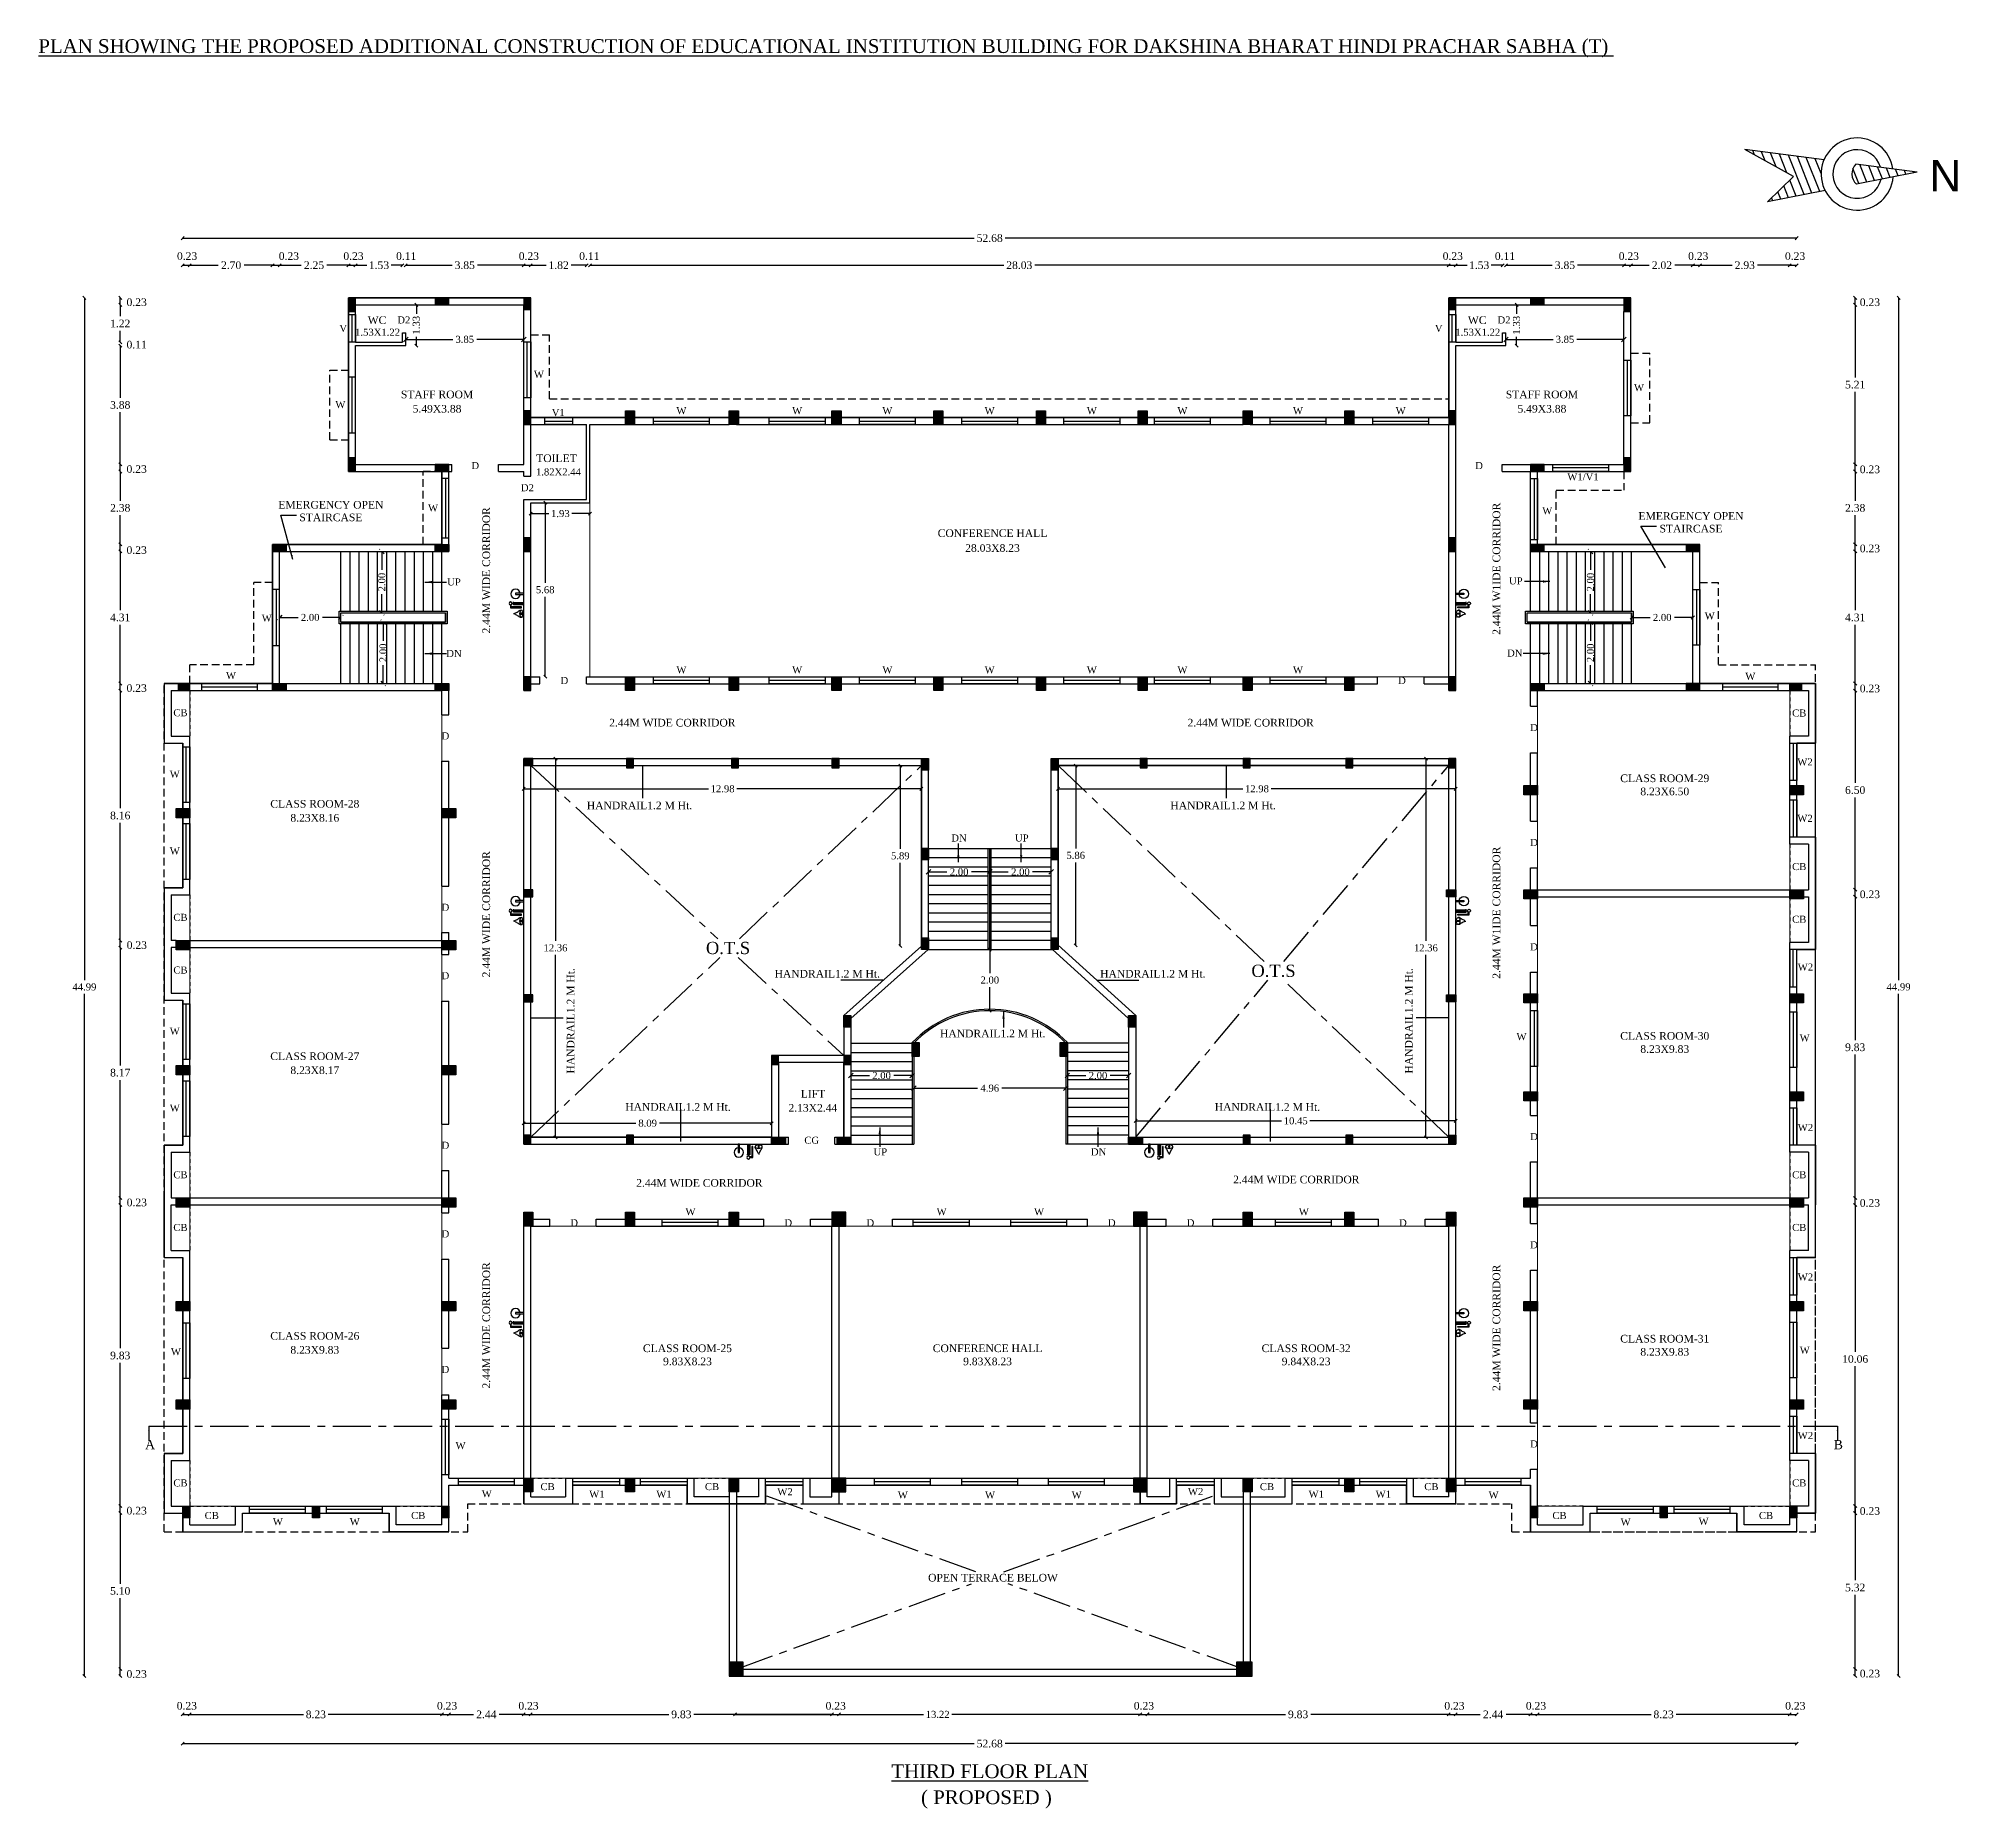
# Model space of a CAD drawing. Header units: metres. Extents: x -53 to 471, y -924 to -843.
# Drawn here: x 205.4 to 268.1, y -923.7 to -865.9 of the extents above; entities that cross this region are included whole.
import ezdxf
from ezdxf.enums import TextEntityAlignment as Align

# ---------------------------------------------------------------- set-up
doc = ezdxf.new("R2010")
doc.units = ezdxf.units.M
doc.header["$MEASUREMENT"] = 0
doc.header["$PDMODE"] = 3
doc.linetypes.add('CENTER', pattern=[2, 1.25, -0.25, 0.25, -0.25])
doc.linetypes.add('HIDDEN', pattern=[0.375, 0.25, -0.125])
doc.layers.get('DEFPOINTS').update_dxf_attribs({"lineweight": 5})
doc.layers.add('BLK_1_FLR_3_BLT_UP_AREA', color=27, linetype='Continuous')
doc.layers.add('BLK_1_FLR_3_BLT_UP_AREA_DEDUCT', color=27, linetype='Continuous')
doc.layers.add('BLK_1_FLR_3_REGULAR_ROOM_1', color=56, linetype='Continuous', lineweight=5)
doc.styles.add('Isa-', font='times.ttf')
doc.styles.get("Standard").update_dxf_attribs({"font": 'arial.ttf'})
doc.styles.add('STYLE2', font='times.ttf')
doc.dimstyles.new('Copy of ISO-25', dxfattribs={"dimscale": 0, "dimtxt": 0.23, "dimasz": 0.1, "dimexe": 1.25, "dimexo": 0.625, "dimgap": 0.11, "dimtad": 0, "dimtih": 1, "dimtoh": 1, "dimzin": 1, "dimdsep": 46, "dimtxsty": 'STYLE2', "dimblk": 'OBLIQUE', "dimcen": 0, "dimse1": 1, "dimse2": 1, "dimclrd": 1, "dimclrt": 3, "dimadec": 0, "dimazin": 2, "dimtfac": 1, "dimtix": 1, "dimtofl": 0, "dimtmove": 0, "dimatfit": 3, "dimfxl": 0, "dimtolj": 1, "dimarcsym": 0})
doc.dimstyles.new('ISO-25', dxfattribs={"dimscale": 0, "dimtxt": 0.23, "dimasz": 0.15, "dimexe": 1.25, "dimexo": 0.625, "dimgap": 0.11, "dimtad": 0, "dimtih": 1, "dimtoh": 1, "dimzin": 1, "dimdsep": 46, "dimtxsty": 'STYLE2', "dimblk": 'OBLIQUE', "dimcen": 0, "dimse1": 1, "dimse2": 1, "dimclrd": 1, "dimclrt": 3, "dimadec": 0, "dimazin": 2, "dimtfac": 1, "dimtix": 1, "dimtofl": 0, "dimtmove": 0, "dimatfit": 3, "dimfxl": 0, "dimtolj": 1, "dimarcsym": 0})

msp = doc.modelspace()

# ---------------------------------------------------------------- texts
at = {"color": 2, "lineweight": -3, "style": 'Isa-'}
for s, height, p in [('%%UPLAN SHOWING THE PROPOSED ADDITIONAL CONSTRUCTION OF EDUCATIONAL INSTITUTION BUILDING FOR DAKSHINA BHARAT HINDI PRACHAR SABHA (T) ', 0.45, (205.41465, -866.39579)), ('A', 0.3, (208.89678, -911.97525)), ('B', 0.3, (264.0124, -911.97525))]:
    msp.add_text(s, height=height, dxfattribs=at).set_placement(p)
at = {"color": 3, "lineweight": 25}
msp.add_text('N', height=1.02516, dxfattribs=at).set_placement((267.13999, -870.91617))
at = {"style": 'Isa-'}
for s, height, p in [('WC', 0.25, (216.46716, -875.24161)), ('WC', 0.25, (252.37716, -875.24161)), ('STAFF ROOM', 0.25, (218.42603, -877.66709)), ('STAFF ROOM', 0.25, (254.49017, -877.66709)), ('5.49X3.88', 0.25, (218.42603, -878.13453)), ('5.49X3.88', 0.25, (254.49017, -878.13453)), ('TOILET', 0.25, (222.32455, -879.74954)), ('EMERGENCY OPEN', 0.25, (214.96133, -881.26843)), ('EMERGENCY OPEN', 0.25, (259.35565, -881.63451)), ('STAIRCASE', 0.25, (214.96133, -881.68033)), ('CONFERENCE HALL', 0.25, (236.55659, -882.19487)), ('STAIRCASE', 0.25, (259.35565, -882.04641)), ('28.03X8.23', 0.25, (236.55659, -882.68011)), ('2.44M WIDE CORRIDOR', 0.25, (226.1067, -888.38138)), ('2.44M WIDE CORRIDOR', 0.25, (244.98421, -888.38138)), ('CLASS ROOM-29', 0.25, (258.49871, -890.19722)), ('CLASS ROOM-28', 0.25, (214.4376, -891.03048)), ('8.23X6.50', 0.25, (258.49871, -890.62613)), ('8.23X8.16', 0.25, (214.4376, -891.48806)), ('O.T.S', 0.4, (227.92347, -895.81119)), ('O.T.S', 0.4, (245.72806, -896.55546)), ('HANDRAIL1.2 M Ht. ', 0.25, (236.61094, -898.52915)), ('CLASS ROOM-30', 0.25, (258.49871, -898.60611)), ('8.23X9.83', 0.25, (258.49871, -899.03502)), ('CLASS ROOM-27', 0.25, (214.4376, -899.26966)), ('8.23X8.17', 0.25, (214.4376, -899.72724)), ('2.13X2.44', 0.25, (230.69319, -900.95568)), ('LIFT', 0.25, (230.69793, -900.49608)), ('2.44M WIDE CORRIDOR', 0.25, (226.9895, -903.40561)), ('2.44M WIDE CORRIDOR', 0.25, (246.47297, -903.2954)), ('CLASS ROOM-26', 0.25, (214.4376, -908.39813)), ('CLASS ROOM-31', 0.25, (258.49871, -908.49038)), ('8.23X9.83', 0.25, (214.4376, -908.85571)), ('CLASS ROOM-25', 0.25, (226.60042, -908.80367)), ('CONFERENCE HALL', 0.25, (236.39522, -908.80367)), ('CLASS ROOM-32', 0.25, (246.7938, -908.80367)), ('8.23X9.83', 0.25, (258.49871, -908.91929)), ('9.83X8.23', 0.25, (226.60042, -909.23259)), ('9.83X8.23', 0.25, (236.39522, -909.23259)), ('9.84X8.23', 0.25, (246.7938, -909.23259)), ('OPEN TERRACE BELOW', 0.25, (236.57324, -916.2923))]:
    msp.add_text(s, height=height, dxfattribs=at).set_placement(p, align=Align.CENTER)
at = {"color": 4, "style": 'Isa-'}
for s, p in [('D2', (217.34224, -875.22594)), ('D2', (253.25224, -875.22594)), ('V', (215.36463, -875.5002)), ('V', (251.12106, -875.5002)), ('W', (221.75234, -876.9999)), ('W', (257.65865, -877.43149)), ('W', (215.27232, -877.98649)), ('V1', (222.38371, -878.24711)), ('W', (226.4039, -878.18678)), ('W', (230.1814, -878.18678)), ('W', (233.1264, -878.18678)), ('W', (236.4639, -878.18678)), ('W', (239.7989, -878.18678)), ('W', (242.7564, -878.18678)), ('W', (246.5264, -878.18678)), ('W', (249.8814, -878.18678)), ('D', (219.67391, -879.98063)), ('D', (252.43851, -879.98063)), ('W1/V1', (255.82989, -880.34588)), ('D2', (221.37641, -880.70233)), ('W', (254.66398, -881.45267)), ('UP', (218.97901, -883.77878)), ('W', (259.9665, -884.8832)), ('W', (259.9665, -884.8882)), ('DN', (218.97901, -886.11378)), ('D', (222.58406, -886.99559)), ('W', (226.4039, -886.64678)), ('W', (230.1814, -886.64678)), ('W', (233.1264, -886.64678)), ('W', (236.4639, -886.64678)), ('W', (239.7989, -886.64678)), ('W', (242.7564, -886.64678)), ('W', (246.5264, -886.64678)), ('D', (249.92129, -886.99559)), ('D', (218.7014, -888.80466)), ('D', (254.2314, -888.53067)), ('D', (254.2314, -892.283)), ('D', (218.7014, -894.39796)), ('D', (254.2314, -895.69029)), ('D', (218.7014, -896.63146)), ('W', (253.82332, -898.62138)), ('D', (218.7014, -902.167)), ('CG', (230.65562, -902.00327)), ('D', (254.2314, -901.88389)), ('UP', (232.89536, -902.38242)), ('D', (222.90288, -904.69793)), ('W', (226.6982, -904.33527)), ('D', (229.89079, -904.69793)), ('D', (232.56769, -904.69793)), ('W', (234.8956, -904.33527)), ('W', (238.07652, -904.33527)), ('D', (240.44954, -904.69793)), ('D', (243.02288, -904.69793)), ('W', (246.72044, -904.33527)), ('D', (249.95317, -904.69793)), ('D', (218.7014, -905.05964)), ('D', (254.2314, -905.41801)), ('D', (218.7014, -909.48547)), ('W', (219.19423, -911.97076)), ('D', (254.2314, -911.9173))]:
    msp.add_text(s, height=0.23, dxfattribs=at).set_placement(p, align=Align.CENTER)
at = {"color": 6, "style": 'Isa-'}
for s, p in [('1.53X1.22', (216.48546, -875.626)), ('1.53X1.22', (252.39546, -875.626)), ('1.82X2.44', (222.3881, -880.18643))]:
    msp.add_text(s, height=0.23, dxfattribs=at).set_placement(p, align=Align.CENTER)
at = {"color": 4, "style": 'Isa-'}
for p in [(218.29807, -881.36132), (212.8701, -884.9575), (212.8701, -884.9575)]:
    msp.add_text('W', height=0.23, rotation=360, dxfattribs=at).set_placement(p, align=Align.CENTER)
at = {"style": 'Isa-'}
for s, p in [('2.44M WIDE CORRIDOR', (220.15777, -883.28322)), ('2.44M W1IDE CORRIDOR', (253.12917, -883.2327)), ('2.44M WIDE CORRIDOR', (220.15777, -894.51088)), ('2.44M W1IDE CORRIDOR', (253.12917, -894.46035)), ('2.44M WIDE CORRIDOR', (220.15777, -907.93144)), ('2.44M WIDE CORRIDOR', (253.12917, -908.01042))]:
    msp.add_text(s, height=0.25, rotation=90, dxfattribs=at).set_placement(p, align=Align.CENTER)
at = {"color": 4, "lineweight": -3, "style": 'Isa-'}
for s, p in [('UP', (253.63758, -883.74371)), ('DN', (253.60345, -886.09871)), ('CB', (262.88799, -888.05666)), ('W2', (263.07699, -889.65177)), ('W', (209.86751, -890.05141)), ('W2', (263.07699, -891.49411)), ('W', (209.86751, -892.56141)), ('CB', (262.88799, -893.069)), ('CB', (262.88799, -894.789)), ('W', (209.86751, -898.44141)), ('W', (263.06553, -898.66175)), ('W', (209.86751, -900.95141)), ('W2', (263.09079, -901.5856)), ('DN', (240.01944, -902.38242)), ('CB', (262.88799, -903.129)), ('CB', (262.88799, -904.849)), ('W2', (263.09079, -906.46773)), ('W', (209.90317, -908.90313)), ('W', (263.06824, -908.85449)), ('W2', (263.09079, -911.64026)), ('W', (220.05152, -913.54277)), ('CB', (222.03526, -913.30936)), ('W1', (223.64397, -913.55384)), ('W1', (225.83329, -913.55384)), ('CB', (227.40109, -913.30936)), ('W2', (229.7841, -913.47603)), ('W2', (243.18642, -913.47103)), ('CB', (245.51526, -913.30936)), ('W1', (247.12397, -913.55384)), ('W1', (249.31329, -913.55384)), ('CB', (250.88109, -913.30936)), ('CB', (262.88799, -913.189)), ('W', (233.62975, -913.57947)), ('W', (236.47652, -913.57947)), ('W', (239.30475, -913.57947)), ('W', (252.91152, -913.57947)), ('CB', (211.07328, -914.25244)), ('W', (213.23152, -914.45277)), ('W', (215.74152, -914.45277)), ('CB', (217.81328, -914.25244)), ('CB', (255.06328, -914.25244)), ('W', (257.22182, -914.4626)), ('W', (259.76637, -914.43932)), ('CB', (261.80328, -914.25244))]:
    msp.add_text(s, height=0.23, dxfattribs=at).set_placement(p, align=Align.CENTER)
for s, p in [('W', (211.70137, -886.8288)), ('W', (261.29204, -886.85928)), ('CB', (210.05111, -888.04666)), ('DN', (235.4628, -892.1361)), ('UP', (237.5128, -892.1361)), ('CB', (210.05111, -894.72666)), ('CB', (210.05111, -896.44666)), ('W2', (263.09079, -896.34986)), ('CB', (210.05111, -903.129)), ('CB', (210.05111, -904.849)), ('CB', (210.05111, -913.189))]:
    msp.add_text(s, height=0.23, rotation=360, dxfattribs=at).set_placement(p, align=Align.CENTER)
at = {"lineweight": -3, "style": 'Isa-'}
for p in [(225.0825, -891.08372), (244.13019, -891.08372), (231.21061, -896.57813), (241.83759, -896.57813), (226.3371, -900.92689), (245.57908, -900.92689)]:
    msp.add_text('HANDRAIL1.2 M Ht. ', height=0.25, dxfattribs=at).set_placement(p, align=Align.CENTER)
for p in [(222.91191, -897.94335), (250.26913, -897.94335)]:
    msp.add_text('HANDRAIL1.2 M Ht. ', height=0.25, rotation=90, dxfattribs=at).set_placement(p, align=Align.CENTER)
at = {"color": 2, "lineweight": -3, "style": 'Isa-'}
for s, p in [('%%UTHIRD FLOOR PLAN', (236.4664, -922.48589)), ('( PROPOSED )', (236.35836, -923.33494))]:
    msp.add_text(s, height=0.45, dxfattribs=at).set_placement(p, align=Align.MIDDLE_CENTER)

# ---------------------------------------------------------------- blocks, each defined once
blk = doc.blocks.new('_Oblique')
at = {"color": 0, "linetype": 'ByBlock', "lineweight": -2}
blk.add_line((-0.5, -0.5), (0.5, 0.5), dxfattribs=at)
blk = doc.blocks.new('*D621')
at = {"color": 1, "lineweight": -2}
for p, q in [((210.126, -921.585), (235.961, -921.585)), ((262.806, -921.585), (236.972, -921.585))]:
    blk.add_line(p, q, dxfattribs=at)
at = {"layer": 'DEFPOINTS', "color": 0}
for p in [(210.126, -914.061), (262.806, -914.061), (262.806, -921.585)]:
    blk.add_point(p, dxfattribs=at)
at = {"color": 1, "lineweight": -2, "xscale": 0.1, "yscale": 0.1, "zscale": 0.1, "rotation": 180}
blk.add_blockref('_Oblique', (210.126, -921.585), dxfattribs=at)
at = {"color": 1, "lineweight": -2, "xscale": 0.1, "yscale": 0.1, "zscale": 0.1}
blk.add_blockref('_Oblique', (262.806, -921.585), dxfattribs=at)
at = {"color": 3, "insert": (236.466, -921.585), "char_height": 0.25, "attachment_point": 5, "style": 'STYLE2'}
blk.add_mtext('\\A1;52.68', dxfattribs=at)
blk = doc.blocks.new('*D622')
at = {"color": 1, "lineweight": -2, "ltscale": 3}
for p, q in [((206.917, -874.388), (206.917, -896.657)), ((206.917, -919.381), (206.917, -897.112))]:
    blk.add_line(p, q, dxfattribs=at)
at = {"layer": 'DEFPOINTS', "color": 0, "ltscale": 3}
for p in [(206.917, -874.388), (215.536, -874.388), (227.966, -919.381)]:
    blk.add_point(p, dxfattribs=at)
at = {"color": 1, "lineweight": -2, "ltscale": 3, "xscale": 0.1, "yscale": 0.1, "zscale": 0.1}
for p, rotation in [((206.917, -874.388), 90), ((206.917, -919.381), 270)]:
    blk.add_blockref('_Oblique', p, dxfattribs=dict(at, rotation=rotation))
at = {"color": 3, "ltscale": 3, "insert": (206.917, -896.884), "char_height": 0.23, "attachment_point": 5, "style": 'STYLE2'}
blk.add_mtext('\\A1;44.99', dxfattribs=at)
blk = doc.blocks.new('*D623')
at = {"color": 1, "lineweight": -2, "ltscale": 3}
for p, q in [((266.131, -874.388), (266.131, -896.657)), ((266.131, -919.381), (266.131, -897.112))]:
    blk.add_line(p, q, dxfattribs=at)
at = {"layer": 'DEFPOINTS', "color": 0, "ltscale": 3}
for p in [(257.396, -874.388), (266.131, -874.388), (244.966, -919.381)]:
    blk.add_point(p, dxfattribs=at)
at = {"color": 1, "lineweight": -2, "ltscale": 3, "xscale": 0.1, "yscale": 0.1, "zscale": 0.1}
for p, rotation in [((266.131, -874.388), 90), ((266.131, -919.381), 270)]:
    blk.add_blockref('_Oblique', p, dxfattribs=dict(at, rotation=rotation))
at = {"color": 3, "ltscale": 3, "insert": (266.131, -896.884), "char_height": 0.23, "attachment_point": 5, "style": 'STYLE2'}
blk.add_mtext('\\A1;44.99', dxfattribs=at)
blk = doc.blocks.new('*D624')
at = {"color": 1, "lineweight": -2}
for p, q in [((210.126, -872.441), (235.961, -872.441)), ((262.806, -872.441), (236.972, -872.441))]:
    blk.add_line(p, q, dxfattribs=at)
at = {"layer": 'DEFPOINTS', "color": 0}
for p in [(210.126, -872.441), (210.126, -886.978), (262.806, -886.978)]:
    blk.add_point(p, dxfattribs=at)
at = {"color": 1, "lineweight": -2, "xscale": 0.1, "yscale": 0.1, "zscale": 0.1, "rotation": 180}
blk.add_blockref('_Oblique', (210.126, -872.441), dxfattribs=at)
at = {"color": 1, "lineweight": -2, "xscale": 0.1, "yscale": 0.1, "zscale": 0.1}
blk.add_blockref('_Oblique', (262.806, -872.441), dxfattribs=at)
at = {"color": 3, "insert": (236.466, -872.441), "char_height": 0.25, "attachment_point": 5, "style": 'STYLE2'}
blk.add_mtext('\\A1;52.68', dxfattribs=at)
blk = doc.blocks.new('*D625')
at = {"color": 1, "lineweight": -2}
blk.add_line((208.086, -919.381), (208.086, -919.151), dxfattribs=at)
at = {"layer": 'DEFPOINTS', "color": 0}
for p in [(208.086, -919.151), (227.966, -919.381), (228.426, -919.151)]:
    blk.add_point(p, dxfattribs=at)
at = {"color": 1, "lineweight": -2, "xscale": 0.1, "yscale": 0.1, "zscale": 0.1}
for p, rotation in [((208.086, -919.151), 90), ((208.086, -919.381), 270)]:
    blk.add_blockref('_Oblique', p, dxfattribs=dict(at, rotation=rotation))
at = {"color": 3, "insert": (208.623, -919.312), "char_height": 0.25, "attachment_point": 5, "style": 'STYLE2'}
blk.add_mtext('\\A1;0.23', dxfattribs=at)
blk = doc.blocks.new('*D626')
at = {"color": 1, "lineweight": -2}
for p, q in [((208.086, -914.056), (208.086, -916.366)), ((208.086, -919.151), (208.086, -916.841))]:
    blk.add_line(p, q, dxfattribs=at)
at = {"layer": 'DEFPOINTS', "color": 0}
for p in [(208.086, -914.056), (210.126, -914.056), (228.426, -919.151)]:
    blk.add_point(p, dxfattribs=at)
at = {"color": 1, "lineweight": -2, "xscale": 0.1, "yscale": 0.1, "zscale": 0.1}
for p, rotation in [((208.086, -914.056), 90), ((208.086, -919.151), 270)]:
    blk.add_blockref('_Oblique', p, dxfattribs=dict(at, rotation=rotation))
at = {"color": 3, "insert": (208.086, -916.603), "char_height": 0.25, "attachment_point": 5, "style": 'STYLE2'}
blk.add_mtext('\\A1;5.10', dxfattribs=at)
blk = doc.blocks.new('*D627')
at = {"color": 1, "lineweight": -2}
blk.add_line((208.086, -914.056), (208.086, -913.831), dxfattribs=at)
at = {"layer": 'DEFPOINTS', "color": 0}
for p in [(208.086, -913.831), (210.356, -913.831), (210.126, -914.056)]:
    blk.add_point(p, dxfattribs=at)
at = {"color": 1, "lineweight": -2, "xscale": 0.1, "yscale": 0.1, "zscale": 0.1}
for p, rotation in [((208.086, -913.831), 90), ((208.086, -914.056), 270)]:
    blk.add_blockref('_Oblique', p, dxfattribs=dict(at, rotation=rotation))
at = {"color": 3, "insert": (208.623, -913.981), "char_height": 0.25, "attachment_point": 5, "style": 'STYLE2'}
blk.add_mtext('\\A1;0.23', dxfattribs=at)
blk = doc.blocks.new('*D628')
at = {"color": 1, "lineweight": -2}
for p, q in [((208.086, -904.001), (208.086, -908.678)), ((208.086, -913.831), (208.086, -909.153))]:
    blk.add_line(p, q, dxfattribs=at)
at = {"layer": 'DEFPOINTS', "color": 0}
for p in [(208.086, -904.001), (210.356, -904.001), (210.356, -913.831)]:
    blk.add_point(p, dxfattribs=at)
at = {"color": 1, "lineweight": -2, "xscale": 0.1, "yscale": 0.1, "zscale": 0.1}
for p, rotation in [((208.086, -904.001), 90), ((208.086, -913.831), 270)]:
    blk.add_blockref('_Oblique', p, dxfattribs=dict(at, rotation=rotation))
at = {"color": 3, "insert": (208.086, -908.916), "char_height": 0.25, "attachment_point": 5, "style": 'STYLE2'}
blk.add_mtext('\\A1;9.83', dxfattribs=at)
blk = doc.blocks.new('*D629')
at = {"color": 1, "lineweight": -2}
blk.add_line((210.126, -920.632), (210.356, -920.632), dxfattribs=at)
at = {"layer": 'DEFPOINTS', "color": 0}
for p in [(210.356, -913.831), (210.126, -914.061), (210.356, -920.632)]:
    blk.add_point(p, dxfattribs=at)
at = {"color": 1, "lineweight": -2, "xscale": 0.1, "yscale": 0.1, "zscale": 0.1, "rotation": 180}
blk.add_blockref('_Oblique', (210.126, -920.632), dxfattribs=at)
at = {"color": 1, "lineweight": -2, "xscale": 0.1, "yscale": 0.1, "zscale": 0.1}
blk.add_blockref('_Oblique', (210.356, -920.632), dxfattribs=at)
at = {"color": 3, "insert": (210.26, -920.352), "char_height": 0.25, "attachment_point": 5, "style": 'STYLE2'}
blk.add_mtext('\\A1;0.23', dxfattribs=at)
blk = doc.blocks.new('*D630')
at = {"color": 1, "lineweight": -2}
for p, q in [((210.356, -920.632), (214.065, -920.632)), ((218.586, -920.632), (214.878, -920.632))]:
    blk.add_line(p, q, dxfattribs=at)
at = {"layer": 'DEFPOINTS', "color": 0}
for p in [(210.356, -913.831), (218.586, -913.831), (218.586, -920.632)]:
    blk.add_point(p, dxfattribs=at)
at = {"color": 1, "lineweight": -2, "xscale": 0.1, "yscale": 0.1, "zscale": 0.1, "rotation": 180}
blk.add_blockref('_Oblique', (210.356, -920.632), dxfattribs=at)
at = {"color": 1, "lineweight": -2, "xscale": 0.1, "yscale": 0.1, "zscale": 0.1}
blk.add_blockref('_Oblique', (218.586, -920.632), dxfattribs=at)
at = {"color": 3, "insert": (214.471, -920.632), "char_height": 0.25, "attachment_point": 5, "style": 'STYLE2'}
blk.add_mtext('\\A1;8.23', dxfattribs=at)
blk = doc.blocks.new('*D631')
at = {"color": 1, "lineweight": -2}
blk.add_line((218.586, -920.632), (218.816, -920.632), dxfattribs=at)
at = {"layer": 'DEFPOINTS', "color": 0}
for p in [(218.586, -913.831), (218.816, -914.061), (218.816, -920.632)]:
    blk.add_point(p, dxfattribs=at)
at = {"color": 1, "lineweight": -2, "xscale": 0.1, "yscale": 0.1, "zscale": 0.1, "rotation": 180}
blk.add_blockref('_Oblique', (218.586, -920.632), dxfattribs=at)
at = {"color": 1, "lineweight": -2, "xscale": 0.1, "yscale": 0.1, "zscale": 0.1}
blk.add_blockref('_Oblique', (218.816, -920.632), dxfattribs=at)
at = {"color": 3, "insert": (218.754, -920.352), "char_height": 0.25, "attachment_point": 5, "style": 'STYLE2'}
blk.add_mtext('\\A1;0.23', dxfattribs=at)
blk = doc.blocks.new('*D632')
at = {"color": 1, "lineweight": -2}
for p, q in [((218.816, -920.632), (219.614, -920.632)), ((221.256, -920.632), (220.459, -920.632))]:
    blk.add_line(p, q, dxfattribs=at)
at = {"layer": 'DEFPOINTS', "color": 0}
for p in [(221.256, -912.921), (218.816, -914.061), (221.256, -920.632)]:
    blk.add_point(p, dxfattribs=at)
at = {"color": 1, "lineweight": -2, "xscale": 0.1, "yscale": 0.1, "zscale": 0.1, "rotation": 180}
blk.add_blockref('_Oblique', (218.816, -920.632), dxfattribs=at)
at = {"color": 1, "lineweight": -2, "xscale": 0.1, "yscale": 0.1, "zscale": 0.1}
blk.add_blockref('_Oblique', (221.256, -920.632), dxfattribs=at)
at = {"color": 3, "insert": (220.036, -920.632), "char_height": 0.25, "attachment_point": 5, "style": 'STYLE2'}
blk.add_mtext('\\A1;2.44', dxfattribs=at)
blk = doc.blocks.new('*D633')
at = {"color": 1, "lineweight": -2}
blk.add_line((221.256, -920.632), (221.486, -920.632), dxfattribs=at)
at = {"layer": 'DEFPOINTS', "color": 0}
for p in [(221.256, -912.921), (221.486, -912.921), (221.486, -920.632)]:
    blk.add_point(p, dxfattribs=at)
at = {"color": 1, "lineweight": -2, "xscale": 0.1, "yscale": 0.1, "zscale": 0.1, "rotation": 180}
blk.add_blockref('_Oblique', (221.256, -920.632), dxfattribs=at)
at = {"color": 1, "lineweight": -2, "xscale": 0.1, "yscale": 0.1, "zscale": 0.1}
blk.add_blockref('_Oblique', (221.486, -920.632), dxfattribs=at)
at = {"color": 3, "insert": (221.412, -920.352), "char_height": 0.25, "attachment_point": 5, "style": 'STYLE2'}
blk.add_mtext('\\A1;0.23', dxfattribs=at)
blk = doc.blocks.new('*D634')
at = {"color": 1, "lineweight": -2}
for p, q in [((221.486, -920.632), (225.991, -920.632)), ((231.316, -920.632), (226.812, -920.632))]:
    blk.add_line(p, q, dxfattribs=at)
at = {"layer": 'DEFPOINTS', "color": 0}
for p in [(221.486, -912.921), (231.316, -912.921), (231.316, -920.632)]:
    blk.add_point(p, dxfattribs=at)
at = {"color": 1, "lineweight": -2, "xscale": 0.1, "yscale": 0.1, "zscale": 0.1, "rotation": 180}
blk.add_blockref('_Oblique', (221.486, -920.632), dxfattribs=at)
at = {"color": 1, "lineweight": -2, "xscale": 0.1, "yscale": 0.1, "zscale": 0.1}
blk.add_blockref('_Oblique', (231.316, -920.632), dxfattribs=at)
at = {"color": 3, "insert": (226.401, -920.632), "char_height": 0.25, "attachment_point": 5, "style": 'STYLE2'}
blk.add_mtext('\\A1;9.83', dxfattribs=at)
blk = doc.blocks.new('*D635')
at = {"color": 1, "lineweight": -2}
blk.add_line((231.316, -920.632), (231.546, -920.632), dxfattribs=at)
at = {"layer": 'DEFPOINTS', "color": 0}
for p in [(231.316, -912.921), (231.546, -912.921), (231.546, -920.632)]:
    blk.add_point(p, dxfattribs=at)
at = {"color": 1, "lineweight": -2, "xscale": 0.1, "yscale": 0.1, "zscale": 0.1, "rotation": 180}
blk.add_blockref('_Oblique', (231.316, -920.632), dxfattribs=at)
at = {"color": 1, "lineweight": -2, "xscale": 0.1, "yscale": 0.1, "zscale": 0.1}
blk.add_blockref('_Oblique', (231.546, -920.632), dxfattribs=at)
at = {"color": 3, "insert": (231.439, -920.352), "char_height": 0.25, "attachment_point": 5, "style": 'STYLE2'}
blk.add_mtext('\\A1;0.23', dxfattribs=at)
blk = doc.blocks.new('*D636')
at = {"color": 1, "lineweight": -2}
for p, q in [((241.616, -920.632), (246.121, -920.632)), ((251.446, -920.632), (246.942, -920.632))]:
    blk.add_line(p, q, dxfattribs=at)
at = {"layer": 'DEFPOINTS', "color": 0}
for p in [(241.616, -912.921), (251.446, -912.921), (251.446, -920.632)]:
    blk.add_point(p, dxfattribs=at)
at = {"color": 1, "lineweight": -2, "xscale": 0.1, "yscale": 0.1, "zscale": 0.1, "rotation": 180}
blk.add_blockref('_Oblique', (241.616, -920.632), dxfattribs=at)
at = {"color": 1, "lineweight": -2, "xscale": 0.1, "yscale": 0.1, "zscale": 0.1}
blk.add_blockref('_Oblique', (251.446, -920.632), dxfattribs=at)
at = {"color": 3, "insert": (246.531, -920.632), "char_height": 0.25, "attachment_point": 5, "style": 'STYLE2'}
blk.add_mtext('\\A1;9.83', dxfattribs=at)
blk = doc.blocks.new('*D637')
at = {"color": 1, "lineweight": -2}
blk.add_line((251.446, -920.632), (251.676, -920.632), dxfattribs=at)
at = {"layer": 'DEFPOINTS', "color": 0}
for p in [(251.446, -912.921), (251.676, -912.921), (251.676, -920.632)]:
    blk.add_point(p, dxfattribs=at)
at = {"color": 1, "lineweight": -2, "xscale": 0.1, "yscale": 0.1, "zscale": 0.1, "rotation": 180}
blk.add_blockref('_Oblique', (251.446, -920.632), dxfattribs=at)
at = {"color": 1, "lineweight": -2, "xscale": 0.1, "yscale": 0.1, "zscale": 0.1}
blk.add_blockref('_Oblique', (251.676, -920.632), dxfattribs=at)
at = {"color": 3, "insert": (251.634, -920.352), "char_height": 0.25, "attachment_point": 5, "style": 'STYLE2'}
blk.add_mtext('\\A1;0.23', dxfattribs=at)
blk = doc.blocks.new('*D638')
at = {"color": 1, "lineweight": -2}
for p, q in [((251.676, -920.632), (252.474, -920.632)), ((254.116, -920.632), (253.319, -920.632))]:
    blk.add_line(p, q, dxfattribs=at)
at = {"layer": 'DEFPOINTS', "color": 0}
for p in [(251.676, -912.921), (254.116, -913.151), (254.116, -920.632)]:
    blk.add_point(p, dxfattribs=at)
at = {"color": 1, "lineweight": -2, "xscale": 0.1, "yscale": 0.1, "zscale": 0.1, "rotation": 180}
blk.add_blockref('_Oblique', (251.676, -920.632), dxfattribs=at)
at = {"color": 1, "lineweight": -2, "xscale": 0.1, "yscale": 0.1, "zscale": 0.1}
blk.add_blockref('_Oblique', (254.116, -920.632), dxfattribs=at)
at = {"color": 3, "insert": (252.896, -920.632), "char_height": 0.25, "attachment_point": 5, "style": 'STYLE2'}
blk.add_mtext('\\A1;2.44', dxfattribs=at)
blk = doc.blocks.new('*D639')
at = {"color": 1, "lineweight": -2}
blk.add_line((254.116, -920.632), (254.346, -920.632), dxfattribs=at)
at = {"layer": 'DEFPOINTS', "color": 0}
for p in [(254.116, -913.151), (254.346, -913.831), (254.346, -920.632)]:
    blk.add_point(p, dxfattribs=at)
at = {"color": 1, "lineweight": -2, "xscale": 0.1, "yscale": 0.1, "zscale": 0.1, "rotation": 180}
blk.add_blockref('_Oblique', (254.116, -920.632), dxfattribs=at)
at = {"color": 1, "lineweight": -2, "xscale": 0.1, "yscale": 0.1, "zscale": 0.1}
blk.add_blockref('_Oblique', (254.346, -920.632), dxfattribs=at)
at = {"color": 3, "insert": (254.296, -920.352), "char_height": 0.25, "attachment_point": 5, "style": 'STYLE2'}
blk.add_mtext('\\A1;0.23', dxfattribs=at)
blk = doc.blocks.new('*D640')
at = {"color": 1, "lineweight": -2}
for p, q in [((254.346, -920.632), (258.055, -920.632)), ((262.576, -920.632), (258.868, -920.632))]:
    blk.add_line(p, q, dxfattribs=at)
at = {"layer": 'DEFPOINTS', "color": 0}
for p in [(254.346, -913.831), (262.576, -913.831), (262.576, -920.632)]:
    blk.add_point(p, dxfattribs=at)
at = {"color": 1, "lineweight": -2, "xscale": 0.1, "yscale": 0.1, "zscale": 0.1, "rotation": 180}
blk.add_blockref('_Oblique', (254.346, -920.632), dxfattribs=at)
at = {"color": 1, "lineweight": -2, "xscale": 0.1, "yscale": 0.1, "zscale": 0.1}
blk.add_blockref('_Oblique', (262.576, -920.632), dxfattribs=at)
at = {"color": 3, "insert": (258.461, -920.632), "char_height": 0.25, "attachment_point": 5, "style": 'STYLE2'}
blk.add_mtext('\\A1;8.23', dxfattribs=at)
blk = doc.blocks.new('*D641')
at = {"color": 1, "lineweight": -2}
blk.add_line((262.576, -920.632), (262.806, -920.632), dxfattribs=at)
at = {"layer": 'DEFPOINTS', "color": 0}
for p in [(262.576, -913.831), (262.806, -914.061), (262.806, -920.632)]:
    blk.add_point(p, dxfattribs=at)
at = {"color": 1, "lineweight": -2, "xscale": 0.1, "yscale": 0.1, "zscale": 0.1, "rotation": 180}
blk.add_blockref('_Oblique', (262.576, -920.632), dxfattribs=at)
at = {"color": 1, "lineweight": -2, "xscale": 0.1, "yscale": 0.1, "zscale": 0.1}
blk.add_blockref('_Oblique', (262.806, -920.632), dxfattribs=at)
at = {"color": 3, "insert": (262.761, -920.352), "char_height": 0.25, "attachment_point": 5, "style": 'STYLE2'}
blk.add_mtext('\\A1;0.23', dxfattribs=at)
blk = doc.blocks.new('*D642')
at = {"color": 1, "lineweight": -2}
blk.add_line((210.126, -873.325), (210.356, -873.325), dxfattribs=at)
at = {"layer": 'DEFPOINTS', "color": 0}
for p in [(210.356, -873.325), (210.126, -886.978), (210.356, -887.208)]:
    blk.add_point(p, dxfattribs=at)
at = {"color": 1, "lineweight": -2, "xscale": 0.1, "yscale": 0.1, "zscale": 0.1, "rotation": 180}
blk.add_blockref('_Oblique', (210.126, -873.325), dxfattribs=at)
at = {"color": 1, "lineweight": -2, "xscale": 0.1, "yscale": 0.1, "zscale": 0.1}
blk.add_blockref('_Oblique', (210.356, -873.325), dxfattribs=at)
at = {"color": 3, "insert": (210.268, -873.027), "char_height": 0.25, "attachment_point": 5, "style": 'STYLE2'}
blk.add_mtext('\\A1;0.23', dxfattribs=at)
blk = doc.blocks.new('*D643')
at = {"color": 1, "lineweight": -2}
for p, q in [((210.356, -873.325), (211.284, -873.325)), ((213.056, -873.325), (212.129, -873.325))]:
    blk.add_line(p, q, dxfattribs=at)
at = {"layer": 'DEFPOINTS', "color": 0}
for p in [(213.056, -873.325), (213.056, -882.438), (210.356, -887.208)]:
    blk.add_point(p, dxfattribs=at)
at = {"color": 1, "lineweight": -2, "xscale": 0.1, "yscale": 0.1, "zscale": 0.1, "rotation": 180}
blk.add_blockref('_Oblique', (210.356, -873.325), dxfattribs=at)
at = {"color": 1, "lineweight": -2, "xscale": 0.1, "yscale": 0.1, "zscale": 0.1}
blk.add_blockref('_Oblique', (213.056, -873.325), dxfattribs=at)
at = {"color": 3, "insert": (211.706, -873.325), "char_height": 0.25, "attachment_point": 5, "style": 'STYLE2'}
blk.add_mtext('\\A1;2.70', dxfattribs=at)
blk = doc.blocks.new('*D644')
at = {"color": 1, "lineweight": -2}
blk.add_line((213.056, -873.325), (213.286, -873.325), dxfattribs=at)
at = {"layer": 'DEFPOINTS', "color": 0}
for p in [(213.286, -873.325), (213.056, -882.438), (213.286, -882.668)]:
    blk.add_point(p, dxfattribs=at)
at = {"color": 1, "lineweight": -2, "xscale": 0.1, "yscale": 0.1, "zscale": 0.1, "rotation": 180}
blk.add_blockref('_Oblique', (213.056, -873.325), dxfattribs=at)
at = {"color": 1, "lineweight": -2, "xscale": 0.1, "yscale": 0.1, "zscale": 0.1}
blk.add_blockref('_Oblique', (213.286, -873.325), dxfattribs=at)
at = {"color": 3, "insert": (213.591, -873.027), "char_height": 0.25, "attachment_point": 5, "style": 'STYLE2'}
blk.add_mtext('\\A1;0.23', dxfattribs=at)
blk = doc.blocks.new('*D645')
at = {"color": 1, "lineweight": -2}
for p, q in [((213.286, -873.325), (213.995, -873.325)), ((215.536, -873.325), (214.828, -873.325))]:
    blk.add_line(p, q, dxfattribs=at)
at = {"layer": 'DEFPOINTS', "color": 0}
for p in [(215.536, -873.325), (215.536, -874.388), (213.286, -882.668)]:
    blk.add_point(p, dxfattribs=at)
at = {"color": 1, "lineweight": -2, "xscale": 0.1, "yscale": 0.1, "zscale": 0.1, "rotation": 180}
blk.add_blockref('_Oblique', (213.286, -873.325), dxfattribs=at)
at = {"color": 1, "lineweight": -2, "xscale": 0.1, "yscale": 0.1, "zscale": 0.1}
blk.add_blockref('_Oblique', (215.536, -873.325), dxfattribs=at)
at = {"color": 3, "insert": (214.411, -873.325), "char_height": 0.25, "attachment_point": 5, "style": 'STYLE2'}
blk.add_mtext('\\A1;2.25', dxfattribs=at)
blk = doc.blocks.new('*D646')
at = {"color": 1, "lineweight": -2}
blk.add_line((215.536, -873.325), (215.766, -873.325), dxfattribs=at)
at = {"layer": 'DEFPOINTS', "color": 0}
for p in [(215.766, -873.325), (215.536, -874.388), (215.766, -874.618)]:
    blk.add_point(p, dxfattribs=at)
at = {"color": 1, "lineweight": -2, "xscale": 0.1, "yscale": 0.1, "zscale": 0.1, "rotation": 180}
blk.add_blockref('_Oblique', (215.536, -873.325), dxfattribs=at)
at = {"color": 1, "lineweight": -2, "xscale": 0.1, "yscale": 0.1, "zscale": 0.1}
blk.add_blockref('_Oblique', (215.766, -873.325), dxfattribs=at)
at = {"color": 3, "insert": (215.699, -873.027), "char_height": 0.25, "attachment_point": 5, "style": 'STYLE2'}
blk.add_mtext('\\A1;0.23', dxfattribs=at)
blk = doc.blocks.new('*D647')
at = {"color": 1, "lineweight": -2}
for p, q in [((215.766, -873.325), (216.135, -873.325)), ((217.296, -873.325), (216.927, -873.325))]:
    blk.add_line(p, q, dxfattribs=at)
at = {"layer": 'DEFPOINTS', "color": 0}
for p in [(217.296, -873.325), (215.766, -874.618), (217.296, -875.528)]:
    blk.add_point(p, dxfattribs=at)
at = {"color": 1, "lineweight": -2, "xscale": 0.1, "yscale": 0.1, "zscale": 0.1, "rotation": 180}
blk.add_blockref('_Oblique', (215.766, -873.325), dxfattribs=at)
at = {"color": 1, "lineweight": -2, "xscale": 0.1, "yscale": 0.1, "zscale": 0.1}
blk.add_blockref('_Oblique', (217.296, -873.325), dxfattribs=at)
at = {"color": 3, "insert": (216.531, -873.325), "char_height": 0.25, "attachment_point": 5, "style": 'STYLE2'}
blk.add_mtext('\\A1;1.53', dxfattribs=at)
blk = doc.blocks.new('*D648')
at = {"color": 1, "lineweight": -2}
blk.add_line((264.714, -919.381), (264.714, -919.151), dxfattribs=at)
at = {"layer": 'DEFPOINTS', "color": 0}
for p in [(244.506, -919.151), (244.966, -919.381), (264.714, -919.151)]:
    blk.add_point(p, dxfattribs=at)
at = {"color": 1, "lineweight": -2, "xscale": 0.1, "yscale": 0.1, "zscale": 0.1}
for p, rotation in [((264.714, -919.151), 90), ((264.714, -919.381), 270)]:
    blk.add_blockref('_Oblique', p, dxfattribs=dict(at, rotation=rotation))
at = {"color": 3, "insert": (265.195, -919.3), "char_height": 0.25, "attachment_point": 5, "style": 'STYLE2'}
blk.add_mtext('\\A1;0.23', dxfattribs=at)
blk = doc.blocks.new('*D649')
at = {"color": 1, "lineweight": -2}
for p, q in [((264.714, -913.831), (264.714, -916.253)), ((264.714, -919.151), (264.714, -916.728))]:
    blk.add_line(p, q, dxfattribs=at)
at = {"layer": 'DEFPOINTS', "color": 0}
for p in [(262.576, -913.831), (264.714, -913.831), (244.506, -919.151)]:
    blk.add_point(p, dxfattribs=at)
at = {"color": 1, "lineweight": -2, "xscale": 0.1, "yscale": 0.1, "zscale": 0.1}
for p, rotation in [((264.714, -913.831), 90), ((264.714, -919.151), 270)]:
    blk.add_blockref('_Oblique', p, dxfattribs=dict(at, rotation=rotation))
at = {"color": 3, "insert": (264.714, -916.491), "char_height": 0.25, "attachment_point": 5, "style": 'STYLE2'}
blk.add_mtext('\\A1;5.32', dxfattribs=at)
blk = doc.blocks.new('*D650')
at = {"color": 1, "lineweight": -2}
blk.add_line((264.714, -913.831), (264.714, -914.061), dxfattribs=at)
at = {"layer": 'DEFPOINTS', "color": 0}
for p in [(262.576, -913.831), (262.806, -914.061), (264.714, -914.061)]:
    blk.add_point(p, dxfattribs=at)
at = {"color": 1, "lineweight": -2, "xscale": 0.1, "yscale": 0.1, "zscale": 0.1}
for p, rotation in [((264.714, -913.831), 90), ((264.714, -914.061), 270)]:
    blk.add_blockref('_Oblique', p, dxfattribs=dict(at, rotation=rotation))
at = {"color": 3, "insert": (265.195, -913.993), "char_height": 0.25, "attachment_point": 5, "style": 'STYLE2'}
blk.add_mtext('\\A1;0.23', dxfattribs=at)
blk = doc.blocks.new('*D651')
at = {"color": 1, "lineweight": -2}
for p, q in [((264.714, -904.001), (264.714, -908.793)), ((264.714, -914.061), (264.714, -909.268))]:
    blk.add_line(p, q, dxfattribs=at)
at = {"layer": 'DEFPOINTS', "color": 0}
for p in [(262.576, -904.001), (264.714, -904.001), (262.806, -914.061)]:
    blk.add_point(p, dxfattribs=at)
at = {"color": 1, "lineweight": -2, "xscale": 0.1, "yscale": 0.1, "zscale": 0.1}
for p, rotation in [((264.714, -904.001), 90), ((264.714, -914.061), 270)]:
    blk.add_blockref('_Oblique', p, dxfattribs=dict(at, rotation=rotation))
at = {"color": 3, "insert": (264.714, -909.031), "char_height": 0.25, "attachment_point": 5, "style": 'STYLE2'}
blk.add_mtext('\\A1;10.06', dxfattribs=at)
blk = doc.blocks.new('*D652')
at = {"color": 1, "lineweight": -2}
blk.add_line((208.086, -904.001), (208.086, -903.771), dxfattribs=at)
at = {"layer": 'DEFPOINTS', "color": 0}
for p in [(208.086, -903.771), (210.361, -903.771), (210.356, -904.001)]:
    blk.add_point(p, dxfattribs=at)
at = {"color": 1, "lineweight": -2, "xscale": 0.1, "yscale": 0.1, "zscale": 0.1}
for p, rotation in [((208.086, -903.771), 90), ((208.086, -904.001), 270)]:
    blk.add_blockref('_Oblique', p, dxfattribs=dict(at, rotation=rotation))
at = {"color": 3, "insert": (208.628, -903.921), "char_height": 0.25, "attachment_point": 5, "style": 'STYLE2'}
blk.add_mtext('\\A1;0.23', dxfattribs=at)
blk = doc.blocks.new('*D653')
at = {"color": 1, "lineweight": -2}
blk.add_line((208.086, -887.208), (208.086, -886.978), dxfattribs=at)
at = {"layer": 'DEFPOINTS', "color": 0}
for p in [(208.086, -886.978), (210.131, -886.978), (210.356, -887.208)]:
    blk.add_point(p, dxfattribs=at)
at = {"color": 1, "lineweight": -2, "xscale": 0.1, "yscale": 0.1, "zscale": 0.1}
for p, rotation in [((208.086, -886.978), 90), ((208.086, -887.208), 270)]:
    blk.add_blockref('_Oblique', p, dxfattribs=dict(at, rotation=rotation))
at = {"color": 3, "insert": (208.623, -887.129), "char_height": 0.25, "attachment_point": 5, "style": 'STYLE2'}
blk.add_mtext('\\A1;0.23', dxfattribs=at)
blk = doc.blocks.new('*D654')
at = {"color": 1, "lineweight": -2}
blk.add_line((208.086, -882.668), (208.086, -882.438), dxfattribs=at)
at = {"layer": 'DEFPOINTS', "color": 0}
for p in [(208.086, -882.438), (213.056, -882.438), (213.286, -882.668)]:
    blk.add_point(p, dxfattribs=at)
at = {"color": 1, "lineweight": -2, "xscale": 0.1, "yscale": 0.1, "zscale": 0.1}
for p, rotation in [((208.086, -882.438), 90), ((208.086, -882.668), 270)]:
    blk.add_blockref('_Oblique', p, dxfattribs=dict(at, rotation=rotation))
at = {"color": 3, "insert": (208.623, -882.624), "char_height": 0.25, "attachment_point": 5, "style": 'STYLE2'}
blk.add_mtext('\\A1;0.23', dxfattribs=at)
blk = doc.blocks.new('*D655')
at = {"color": 1, "lineweight": -2}
blk.add_line((208.086, -880.058), (208.086, -879.828), dxfattribs=at)
at = {"layer": 'DEFPOINTS', "color": 0}
for p in [(208.086, -879.828), (215.766, -879.828), (215.766, -880.058)]:
    blk.add_point(p, dxfattribs=at)
at = {"color": 1, "lineweight": -2, "xscale": 0.1, "yscale": 0.1, "zscale": 0.1}
for p, rotation in [((208.086, -879.828), 90), ((208.086, -880.058), 270)]:
    blk.add_blockref('_Oblique', p, dxfattribs=dict(at, rotation=rotation))
at = {"color": 3, "insert": (208.623, -879.979), "char_height": 0.25, "attachment_point": 5, "style": 'STYLE2'}
blk.add_mtext('\\A1;0.23', dxfattribs=at)
blk = doc.blocks.new('*D656')
at = {"color": 1, "lineweight": -2}
blk.add_line((208.086, -874.618), (208.086, -874.388), dxfattribs=at)
at = {"layer": 'DEFPOINTS', "color": 0}
for p in [(208.086, -874.388), (215.536, -874.388), (215.766, -874.618)]:
    blk.add_point(p, dxfattribs=at)
at = {"color": 1, "lineweight": -2, "xscale": 0.1, "yscale": 0.1, "zscale": 0.1}
for p, rotation in [((208.086, -874.388), 90), ((208.086, -874.618), 270)]:
    blk.add_blockref('_Oblique', p, dxfattribs=dict(at, rotation=rotation))
at = {"color": 3, "insert": (208.623, -874.534), "char_height": 0.25, "attachment_point": 5, "style": 'STYLE2'}
blk.add_mtext('\\A1;0.23', dxfattribs=at)
blk = doc.blocks.new('*D657')
at = {"color": 1, "lineweight": -2}
for p, q in [((208.086, -874.618), (208.086, -874.991)), ((208.086, -875.838), (208.086, -875.466))]:
    blk.add_line(p, q, dxfattribs=at)
at = {"layer": 'DEFPOINTS', "color": 0}
for p in [(215.766, -874.618), (208.086, -875.838), (215.536, -875.838)]:
    blk.add_point(p, dxfattribs=at)
at = {"color": 1, "lineweight": -2, "xscale": 0.1, "yscale": 0.1, "zscale": 0.1}
for p, rotation in [((208.086, -874.618), 90), ((208.086, -875.838), 270)]:
    blk.add_blockref('_Oblique', p, dxfattribs=dict(at, rotation=rotation))
at = {"color": 3, "insert": (208.086, -875.228), "char_height": 0.25, "attachment_point": 5, "style": 'STYLE2'}
blk.add_mtext('\\A1;1.22', dxfattribs=at)
blk = doc.blocks.new('*D658')
at = {"color": 1, "lineweight": -2}
for p, q in [((208.086, -875.838), (208.086, -875.738)), ((208.086, -875.948), (208.086, -876.048))]:
    blk.add_line(p, q, dxfattribs=at)
at = {"layer": 'DEFPOINTS', "color": 0}
for p in [(208.086, -875.948), (215.536, -875.838), (215.766, -875.948)]:
    blk.add_point(p, dxfattribs=at)
at = {"color": 1, "lineweight": -2, "xscale": 0.1, "yscale": 0.1, "zscale": 0.1}
for p, rotation in [((208.086, -875.838), 270), ((208.086, -875.948), 90)]:
    blk.add_blockref('_Oblique', p, dxfattribs=dict(at, rotation=rotation))
at = {"color": 3, "insert": (208.623, -875.918), "char_height": 0.25, "attachment_point": 5, "style": 'STYLE2'}
blk.add_mtext('\\A1;0.11', dxfattribs=at)
blk = doc.blocks.new('*D659')
at = {"color": 1, "lineweight": -2}
for p, q in [((208.086, -875.948), (208.086, -877.651)), ((208.086, -879.828), (208.086, -878.126))]:
    blk.add_line(p, q, dxfattribs=at)
at = {"layer": 'DEFPOINTS', "color": 0}
for p in [(215.766, -875.948), (208.086, -879.828), (215.766, -879.828)]:
    blk.add_point(p, dxfattribs=at)
at = {"color": 1, "lineweight": -2, "xscale": 0.1, "yscale": 0.1, "zscale": 0.1}
for p, rotation in [((208.086, -875.948), 90), ((208.086, -879.828), 270)]:
    blk.add_blockref('_Oblique', p, dxfattribs=dict(at, rotation=rotation))
at = {"color": 3, "insert": (208.086, -877.888), "char_height": 0.25, "attachment_point": 5, "style": 'STYLE2'}
blk.add_mtext('\\A1;3.88', dxfattribs=at)
blk = doc.blocks.new('*D660')
at = {"color": 1, "lineweight": -2}
for p, q in [((208.086, -880.058), (208.086, -881.011)), ((208.086, -882.438), (208.086, -881.486))]:
    blk.add_line(p, q, dxfattribs=at)
at = {"layer": 'DEFPOINTS', "color": 0}
for p in [(208.086, -880.058), (215.536, -880.058), (213.056, -882.438)]:
    blk.add_point(p, dxfattribs=at)
at = {"color": 1, "lineweight": -2, "xscale": 0.1, "yscale": 0.1, "zscale": 0.1}
for p, rotation in [((208.086, -880.058), 90), ((208.086, -882.438), 270)]:
    blk.add_blockref('_Oblique', p, dxfattribs=dict(at, rotation=rotation))
at = {"color": 3, "insert": (208.086, -881.248), "char_height": 0.25, "attachment_point": 5, "style": 'STYLE2'}
blk.add_mtext('\\A1;2.38', dxfattribs=at)
blk = doc.blocks.new('*D661')
at = {"color": 1, "lineweight": -2}
for p, q in [((208.086, -882.668), (208.086, -884.586)), ((208.086, -886.978), (208.086, -885.061))]:
    blk.add_line(p, q, dxfattribs=at)
at = {"layer": 'DEFPOINTS', "color": 0}
for p in [(213.286, -882.668), (208.086, -886.978), (213.286, -886.978)]:
    blk.add_point(p, dxfattribs=at)
at = {"color": 1, "lineweight": -2, "xscale": 0.1, "yscale": 0.1, "zscale": 0.1}
for p, rotation in [((208.086, -882.668), 90), ((208.086, -886.978), 270)]:
    blk.add_blockref('_Oblique', p, dxfattribs=dict(at, rotation=rotation))
at = {"color": 3, "insert": (208.086, -884.823), "char_height": 0.25, "attachment_point": 5, "style": 'STYLE2'}
blk.add_mtext('\\A1;4.31', dxfattribs=at)
blk = doc.blocks.new('*D662')
at = {"color": 1, "lineweight": -2}
for p, q in [((208.086, -887.208), (208.086, -891.051)), ((208.086, -895.368), (208.086, -891.526))]:
    blk.add_line(p, q, dxfattribs=at)
at = {"layer": 'DEFPOINTS', "color": 0}
for p in [(210.356, -887.208), (208.086, -895.368), (210.356, -895.368)]:
    blk.add_point(p, dxfattribs=at)
at = {"color": 1, "lineweight": -2, "xscale": 0.1, "yscale": 0.1, "zscale": 0.1}
for p, rotation in [((208.086, -887.208), 90), ((208.086, -895.368), 270)]:
    blk.add_blockref('_Oblique', p, dxfattribs=dict(at, rotation=rotation))
at = {"color": 3, "insert": (208.086, -891.288), "char_height": 0.25, "attachment_point": 5, "style": 'STYLE2'}
blk.add_mtext('\\A1;8.16', dxfattribs=at)
blk = doc.blocks.new('*D663')
at = {"color": 1, "lineweight": -2}
for p, q in [((217.406, -873.325), (218.918, -873.325)), ((221.256, -873.325), (219.745, -873.325))]:
    blk.add_line(p, q, dxfattribs=at)
at = {"layer": 'DEFPOINTS', "color": 0}
for p in [(221.256, -873.325), (221.256, -874.618), (217.406, -875.528)]:
    blk.add_point(p, dxfattribs=at)
at = {"color": 1, "lineweight": -2, "xscale": 0.1, "yscale": 0.1, "zscale": 0.1, "rotation": 180}
blk.add_blockref('_Oblique', (217.406, -873.325), dxfattribs=at)
at = {"color": 1, "lineweight": -2, "xscale": 0.1, "yscale": 0.1, "zscale": 0.1}
blk.add_blockref('_Oblique', (221.256, -873.325), dxfattribs=at)
at = {"color": 3, "insert": (219.331, -873.325), "char_height": 0.25, "attachment_point": 5, "style": 'STYLE2'}
blk.add_mtext('\\A1;3.85', dxfattribs=at)
blk = doc.blocks.new('*D664')
at = {"color": 1, "lineweight": -2}
blk.add_line((221.256, -873.325), (221.486, -873.325), dxfattribs=at)
at = {"layer": 'DEFPOINTS', "color": 0}
for p in [(221.486, -873.325), (221.486, -874.388), (221.256, -874.618)]:
    blk.add_point(p, dxfattribs=at)
at = {"color": 1, "lineweight": -2, "xscale": 0.1, "yscale": 0.1, "zscale": 0.1, "rotation": 180}
blk.add_blockref('_Oblique', (221.256, -873.325), dxfattribs=at)
at = {"color": 1, "lineweight": -2, "xscale": 0.1, "yscale": 0.1, "zscale": 0.1}
blk.add_blockref('_Oblique', (221.486, -873.325), dxfattribs=at)
at = {"color": 3, "insert": (221.424, -873.027), "char_height": 0.25, "attachment_point": 5, "style": 'STYLE2'}
blk.add_mtext('\\A1;0.23', dxfattribs=at)
blk = doc.blocks.new('*D665')
at = {"color": 1, "lineweight": -2}
for p, q in [((221.486, -873.325), (221.993, -873.325)), ((223.306, -873.325), (222.8, -873.325))]:
    blk.add_line(p, q, dxfattribs=at)
at = {"layer": 'DEFPOINTS', "color": 0}
for p in [(223.306, -873.325), (221.486, -874.388), (223.306, -878.528)]:
    blk.add_point(p, dxfattribs=at)
at = {"color": 1, "lineweight": -2, "xscale": 0.1, "yscale": 0.1, "zscale": 0.1, "rotation": 180}
blk.add_blockref('_Oblique', (221.486, -873.325), dxfattribs=at)
at = {"color": 1, "lineweight": -2, "xscale": 0.1, "yscale": 0.1, "zscale": 0.1}
blk.add_blockref('_Oblique', (223.306, -873.325), dxfattribs=at)
at = {"color": 3, "insert": (222.396, -873.325), "char_height": 0.25, "attachment_point": 5, "style": 'STYLE2'}
blk.add_mtext('\\A1;1.82', dxfattribs=at)
blk = doc.blocks.new('*D666')
at = {"color": 1, "lineweight": -2}
for p, q in [((217.296, -873.325), (217.196, -873.325)), ((217.406, -873.325), (217.506, -873.325))]:
    blk.add_line(p, q, dxfattribs=at)
at = {"layer": 'DEFPOINTS', "color": 0}
for p in [(217.406, -873.325), (217.296, -875.528), (217.406, -875.528)]:
    blk.add_point(p, dxfattribs=at)
at = {"color": 1, "lineweight": -2, "xscale": 0.1, "yscale": 0.1, "zscale": 0.1}
blk.add_blockref('_Oblique', (217.296, -873.325), dxfattribs=at)
at = {"color": 1, "lineweight": -2, "xscale": 0.1, "yscale": 0.1, "zscale": 0.1, "rotation": 180}
blk.add_blockref('_Oblique', (217.406, -873.325), dxfattribs=at)
at = {"color": 3, "insert": (217.42, -873.027), "char_height": 0.25, "attachment_point": 5, "style": 'STYLE2'}
blk.add_mtext('\\A1;0.11', dxfattribs=at)
blk = doc.blocks.new('*D667')
at = {"color": 1, "lineweight": -2}
for p, q in [((223.416, -873.325), (236.925, -873.325)), ((251.446, -873.325), (237.937, -873.325))]:
    blk.add_line(p, q, dxfattribs=at)
at = {"layer": 'DEFPOINTS', "color": 0}
for p in [(251.446, -873.325), (251.446, -874.388), (223.416, -878.528)]:
    blk.add_point(p, dxfattribs=at)
at = {"color": 1, "lineweight": -2, "xscale": 0.1, "yscale": 0.1, "zscale": 0.1, "rotation": 180}
blk.add_blockref('_Oblique', (223.416, -873.325), dxfattribs=at)
at = {"color": 1, "lineweight": -2, "xscale": 0.1, "yscale": 0.1, "zscale": 0.1}
blk.add_blockref('_Oblique', (251.446, -873.325), dxfattribs=at)
at = {"color": 3, "insert": (237.431, -873.325), "char_height": 0.25, "attachment_point": 5, "style": 'STYLE2'}
blk.add_mtext('\\A1;28.03', dxfattribs=at)
blk = doc.blocks.new('*D668')
at = {"color": 1, "lineweight": -2}
blk.add_line((251.446, -873.325), (251.676, -873.325), dxfattribs=at)
at = {"layer": 'DEFPOINTS', "color": 0}
for p in [(251.676, -873.325), (251.446, -874.388), (251.676, -874.618)]:
    blk.add_point(p, dxfattribs=at)
at = {"color": 1, "lineweight": -2, "xscale": 0.1, "yscale": 0.1, "zscale": 0.1, "rotation": 180}
blk.add_blockref('_Oblique', (251.446, -873.325), dxfattribs=at)
at = {"color": 1, "lineweight": -2, "xscale": 0.1, "yscale": 0.1, "zscale": 0.1}
blk.add_blockref('_Oblique', (251.676, -873.325), dxfattribs=at)
at = {"color": 3, "insert": (251.58, -873.027), "char_height": 0.25, "attachment_point": 5, "style": 'STYLE2'}
blk.add_mtext('\\A1;0.23', dxfattribs=at)
blk = doc.blocks.new('*D669')
at = {"color": 1, "lineweight": -2}
blk.add_line((257.166, -873.325), (257.396, -873.325), dxfattribs=at)
at = {"layer": 'DEFPOINTS', "color": 0}
for p in [(257.396, -873.325), (257.396, -874.388), (257.166, -874.618)]:
    blk.add_point(p, dxfattribs=at)
at = {"color": 1, "lineweight": -2, "xscale": 0.1, "yscale": 0.1, "zscale": 0.1, "rotation": 180}
blk.add_blockref('_Oblique', (257.166, -873.325), dxfattribs=at)
at = {"color": 1, "lineweight": -2, "xscale": 0.1, "yscale": 0.1, "zscale": 0.1}
blk.add_blockref('_Oblique', (257.396, -873.325), dxfattribs=at)
at = {"color": 3, "insert": (257.327, -873.027), "char_height": 0.25, "attachment_point": 5, "style": 'STYLE2'}
blk.add_mtext('\\A1;0.23', dxfattribs=at)
blk = doc.blocks.new('*D670')
at = {"color": 1, "lineweight": -2}
for p, q in [((257.396, -873.325), (257.985, -873.325)), ((259.416, -873.325), (258.828, -873.325))]:
    blk.add_line(p, q, dxfattribs=at)
at = {"layer": 'DEFPOINTS', "color": 0}
for p in [(259.416, -873.325), (257.396, -874.388), (259.416, -882.668)]:
    blk.add_point(p, dxfattribs=at)
at = {"color": 1, "lineweight": -2, "xscale": 0.1, "yscale": 0.1, "zscale": 0.1, "rotation": 180}
blk.add_blockref('_Oblique', (257.396, -873.325), dxfattribs=at)
at = {"color": 1, "lineweight": -2, "xscale": 0.1, "yscale": 0.1, "zscale": 0.1}
blk.add_blockref('_Oblique', (259.416, -873.325), dxfattribs=at)
at = {"color": 3, "insert": (258.406, -873.325), "char_height": 0.25, "attachment_point": 5, "style": 'STYLE2'}
blk.add_mtext('\\A1;2.02', dxfattribs=at)
blk = doc.blocks.new('*D671')
at = {"color": 1, "lineweight": -2}
blk.add_line((259.416, -873.325), (259.646, -873.325), dxfattribs=at)
at = {"layer": 'DEFPOINTS', "color": 0}
for p in [(259.646, -873.325), (259.646, -882.438), (259.416, -882.668)]:
    blk.add_point(p, dxfattribs=at)
at = {"color": 1, "lineweight": -2, "xscale": 0.1, "yscale": 0.1, "zscale": 0.1, "rotation": 180}
blk.add_blockref('_Oblique', (259.416, -873.325), dxfattribs=at)
at = {"color": 1, "lineweight": -2, "xscale": 0.1, "yscale": 0.1, "zscale": 0.1}
blk.add_blockref('_Oblique', (259.646, -873.325), dxfattribs=at)
at = {"color": 3, "insert": (259.591, -873.027), "char_height": 0.25, "attachment_point": 5, "style": 'STYLE2'}
blk.add_mtext('\\A1;0.23', dxfattribs=at)
blk = doc.blocks.new('*D672')
at = {"color": 1, "lineweight": -2}
for p, q in [((259.646, -873.325), (260.698, -873.325)), ((262.576, -873.325), (261.525, -873.325))]:
    blk.add_line(p, q, dxfattribs=at)
at = {"layer": 'DEFPOINTS', "color": 0}
for p in [(262.576, -873.325), (259.646, -882.438), (262.576, -887.208)]:
    blk.add_point(p, dxfattribs=at)
at = {"color": 1, "lineweight": -2, "xscale": 0.1, "yscale": 0.1, "zscale": 0.1, "rotation": 180}
blk.add_blockref('_Oblique', (259.646, -873.325), dxfattribs=at)
at = {"color": 1, "lineweight": -2, "xscale": 0.1, "yscale": 0.1, "zscale": 0.1}
blk.add_blockref('_Oblique', (262.576, -873.325), dxfattribs=at)
at = {"color": 3, "insert": (261.111, -873.325), "char_height": 0.25, "attachment_point": 5, "style": 'STYLE2'}
blk.add_mtext('\\A1;2.93', dxfattribs=at)
blk = doc.blocks.new('*D673')
at = {"color": 1, "lineweight": -2}
blk.add_line((262.576, -873.325), (262.806, -873.325), dxfattribs=at)
at = {"layer": 'DEFPOINTS', "color": 0}
for p in [(262.806, -873.325), (262.806, -886.978), (262.576, -887.208)]:
    blk.add_point(p, dxfattribs=at)
at = {"color": 1, "lineweight": -2, "xscale": 0.1, "yscale": 0.1, "zscale": 0.1, "rotation": 180}
blk.add_blockref('_Oblique', (262.576, -873.325), dxfattribs=at)
at = {"color": 1, "lineweight": -2, "xscale": 0.1, "yscale": 0.1, "zscale": 0.1}
blk.add_blockref('_Oblique', (262.806, -873.325), dxfattribs=at)
at = {"color": 3, "insert": (262.752, -873.027), "char_height": 0.25, "attachment_point": 5, "style": 'STYLE2'}
blk.add_mtext('\\A1;0.23', dxfattribs=at)
blk = doc.blocks.new('*D674')
at = {"color": 1, "lineweight": -2}
blk.add_line((264.714, -904.001), (264.714, -903.771), dxfattribs=at)
at = {"layer": 'DEFPOINTS', "color": 0}
for p in [(262.576, -903.771), (264.714, -903.771), (262.576, -904.001)]:
    blk.add_point(p, dxfattribs=at)
at = {"color": 1, "lineweight": -2, "xscale": 0.1, "yscale": 0.1, "zscale": 0.1}
for p, rotation in [((264.714, -903.771), 90), ((264.714, -904.001), 270)]:
    blk.add_blockref('_Oblique', p, dxfattribs=dict(at, rotation=rotation))
at = {"color": 3, "insert": (265.195, -903.937), "char_height": 0.25, "attachment_point": 5, "style": 'STYLE2'}
blk.add_mtext('\\A1;0.23', dxfattribs=at)
blk = doc.blocks.new('*D675')
at = {"color": 1, "lineweight": -2}
for p, q in [((264.714, -893.941), (264.714, -898.618)), ((264.714, -903.771), (264.714, -899.093))]:
    blk.add_line(p, q, dxfattribs=at)
at = {"layer": 'DEFPOINTS', "color": 0}
for p in [(262.576, -893.941), (264.714, -893.941), (262.576, -903.771)]:
    blk.add_point(p, dxfattribs=at)
at = {"color": 1, "lineweight": -2, "xscale": 0.1, "yscale": 0.1, "zscale": 0.1}
for p, rotation in [((264.714, -893.941), 90), ((264.714, -903.771), 270)]:
    blk.add_blockref('_Oblique', p, dxfattribs=dict(at, rotation=rotation))
at = {"color": 3, "insert": (264.714, -898.856), "char_height": 0.25, "attachment_point": 5, "style": 'STYLE2'}
blk.add_mtext('\\A1;9.83', dxfattribs=at)
blk = doc.blocks.new('*D676')
at = {"color": 1, "lineweight": -2}
blk.add_line((264.714, -893.941), (264.714, -893.711), dxfattribs=at)
at = {"layer": 'DEFPOINTS', "color": 0}
for p in [(262.576, -893.711), (264.714, -893.711), (262.576, -893.941)]:
    blk.add_point(p, dxfattribs=at)
at = {"color": 1, "lineweight": -2, "xscale": 0.1, "yscale": 0.1, "zscale": 0.1}
for p, rotation in [((264.714, -893.711), 90), ((264.714, -893.941), 270)]:
    blk.add_blockref('_Oblique', p, dxfattribs=dict(at, rotation=rotation))
at = {"color": 3, "insert": (265.195, -893.863), "char_height": 0.25, "attachment_point": 5, "style": 'STYLE2'}
blk.add_mtext('\\A1;0.23', dxfattribs=at)
blk = doc.blocks.new('*D677')
at = {"color": 1, "lineweight": -2}
for p, q in [((264.714, -887.208), (264.714, -890.222)), ((264.714, -893.711), (264.714, -890.697))]:
    blk.add_line(p, q, dxfattribs=at)
at = {"layer": 'DEFPOINTS', "color": 0}
for p in [(262.576, -887.208), (264.714, -887.208), (262.576, -893.711)]:
    blk.add_point(p, dxfattribs=at)
at = {"color": 1, "lineweight": -2, "xscale": 0.1, "yscale": 0.1, "zscale": 0.1}
for p, rotation in [((264.714, -887.208), 90), ((264.714, -893.711), 270)]:
    blk.add_blockref('_Oblique', p, dxfattribs=dict(at, rotation=rotation))
at = {"color": 3, "insert": (264.714, -890.459), "char_height": 0.25, "attachment_point": 5, "style": 'STYLE2'}
blk.add_mtext('\\A1;6.50', dxfattribs=at)
blk = doc.blocks.new('*D678')
at = {"color": 1, "lineweight": -2}
blk.add_line((264.714, -887.208), (264.714, -886.978), dxfattribs=at)
at = {"layer": 'DEFPOINTS', "color": 0}
for p in [(262.576, -886.978), (264.714, -886.978), (262.576, -887.208)]:
    blk.add_point(p, dxfattribs=at)
at = {"color": 1, "lineweight": -2, "xscale": 0.1, "yscale": 0.1, "zscale": 0.1}
for p, rotation in [((264.714, -886.978), 90), ((264.714, -887.208), 270)]:
    blk.add_blockref('_Oblique', p, dxfattribs=dict(at, rotation=rotation))
at = {"color": 3, "insert": (265.195, -887.144), "char_height": 0.25, "attachment_point": 5, "style": 'STYLE2'}
blk.add_mtext('\\A1;0.23', dxfattribs=at)
blk = doc.blocks.new('*D679')
at = {"color": 1, "lineweight": -2}
for p, q in [((264.714, -882.668), (264.714, -884.586)), ((264.714, -886.978), (264.714, -885.061))]:
    blk.add_line(p, q, dxfattribs=at)
at = {"layer": 'DEFPOINTS', "color": 0}
for p in [(259.416, -882.668), (264.714, -882.668), (262.576, -886.978)]:
    blk.add_point(p, dxfattribs=at)
at = {"color": 1, "lineweight": -2, "xscale": 0.1, "yscale": 0.1, "zscale": 0.1}
for p, rotation in [((264.714, -882.668), 90), ((264.714, -886.978), 270)]:
    blk.add_blockref('_Oblique', p, dxfattribs=dict(at, rotation=rotation))
at = {"color": 3, "insert": (264.714, -884.823), "char_height": 0.25, "attachment_point": 5, "style": 'STYLE2'}
blk.add_mtext('\\A1;4.31', dxfattribs=at)
blk = doc.blocks.new('*D680')
at = {"color": 1, "lineweight": -2}
blk.add_line((264.714, -882.668), (264.714, -882.438), dxfattribs=at)
at = {"layer": 'DEFPOINTS', "color": 0}
for p in [(259.646, -882.438), (264.714, -882.438), (259.416, -882.668)]:
    blk.add_point(p, dxfattribs=at)
at = {"color": 1, "lineweight": -2, "xscale": 0.1, "yscale": 0.1, "zscale": 0.1}
for p, rotation in [((264.714, -882.438), 90), ((264.714, -882.668), 270)]:
    blk.add_blockref('_Oblique', p, dxfattribs=dict(at, rotation=rotation))
at = {"color": 3, "insert": (265.195, -882.572), "char_height": 0.25, "attachment_point": 5, "style": 'STYLE2'}
blk.add_mtext('\\A1;0.23', dxfattribs=at)
blk = doc.blocks.new('*D681')
at = {"color": 1, "lineweight": -2}
for p, q in [((264.714, -880.058), (264.714, -881.011)), ((264.714, -882.438), (264.714, -881.486))]:
    blk.add_line(p, q, dxfattribs=at)
at = {"layer": 'DEFPOINTS', "color": 0}
for p in [(257.396, -880.058), (264.714, -880.058), (259.646, -882.438)]:
    blk.add_point(p, dxfattribs=at)
at = {"color": 1, "lineweight": -2, "xscale": 0.1, "yscale": 0.1, "zscale": 0.1}
for p, rotation in [((264.714, -880.058), 90), ((264.714, -882.438), 270)]:
    blk.add_blockref('_Oblique', p, dxfattribs=dict(at, rotation=rotation))
at = {"color": 3, "insert": (264.714, -881.248), "char_height": 0.25, "attachment_point": 5, "style": 'STYLE2'}
blk.add_mtext('\\A1;2.38', dxfattribs=at)
blk = doc.blocks.new('*D682')
at = {"color": 1, "lineweight": -2}
blk.add_line((264.714, -880.058), (264.714, -879.828), dxfattribs=at)
at = {"layer": 'DEFPOINTS', "color": 0}
for p in [(257.166, -879.828), (257.396, -880.058), (264.714, -879.828)]:
    blk.add_point(p, dxfattribs=at)
at = {"color": 1, "lineweight": -2, "xscale": 0.1, "yscale": 0.1, "zscale": 0.1}
for p, rotation in [((264.714, -879.828), 90), ((264.714, -880.058), 270)]:
    blk.add_blockref('_Oblique', p, dxfattribs=dict(at, rotation=rotation))
at = {"color": 3, "insert": (265.195, -879.99), "char_height": 0.25, "attachment_point": 5, "style": 'STYLE2'}
blk.add_mtext('\\A1;0.23', dxfattribs=at)
blk = doc.blocks.new('*D683')
at = {"color": 1, "lineweight": -2}
for p, q in [((264.714, -874.618), (264.714, -876.986)), ((264.714, -879.828), (264.714, -877.461))]:
    blk.add_line(p, q, dxfattribs=at)
at = {"layer": 'DEFPOINTS', "color": 0}
for p in [(257.166, -874.618), (264.714, -874.618), (257.166, -879.828)]:
    blk.add_point(p, dxfattribs=at)
at = {"color": 1, "lineweight": -2, "xscale": 0.1, "yscale": 0.1, "zscale": 0.1}
for p, rotation in [((264.714, -874.618), 90), ((264.714, -879.828), 270)]:
    blk.add_blockref('_Oblique', p, dxfattribs=dict(at, rotation=rotation))
at = {"color": 3, "insert": (264.714, -877.223), "char_height": 0.25, "attachment_point": 5, "style": 'STYLE2'}
blk.add_mtext('\\A1;5.21', dxfattribs=at)
blk = doc.blocks.new('*D684')
at = {"color": 1, "lineweight": -2}
blk.add_line((264.714, -874.618), (264.714, -874.388), dxfattribs=at)
at = {"layer": 'DEFPOINTS', "color": 0}
for p in [(257.396, -874.388), (264.714, -874.388), (257.166, -874.618)]:
    blk.add_point(p, dxfattribs=at)
at = {"color": 1, "lineweight": -2, "xscale": 0.1, "yscale": 0.1, "zscale": 0.1}
for p, rotation in [((264.714, -874.388), 90), ((264.714, -874.618), 270)]:
    blk.add_blockref('_Oblique', p, dxfattribs=dict(at, rotation=rotation))
at = {"color": 3, "insert": (265.195, -874.535), "char_height": 0.25, "attachment_point": 5, "style": 'STYLE2'}
blk.add_mtext('\\A1;0.23', dxfattribs=at)
blk = doc.blocks.new('*D685')
at = {"color": 1, "lineweight": -2}
blk.add_line((208.086, -895.598), (208.086, -895.368), dxfattribs=at)
at = {"layer": 'DEFPOINTS', "color": 0}
for p in [(208.086, -895.368), (210.356, -895.598), (210.361, -895.368)]:
    blk.add_point(p, dxfattribs=at)
at = {"color": 1, "lineweight": -2, "xscale": 0.1, "yscale": 0.1, "zscale": 0.1}
for p, rotation in [((208.086, -895.368), 90), ((208.086, -895.598), 270)]:
    blk.add_blockref('_Oblique', p, dxfattribs=dict(at, rotation=rotation))
at = {"color": 3, "insert": (208.628, -895.519), "char_height": 0.25, "attachment_point": 5, "style": 'STYLE2'}
blk.add_mtext('\\A1;0.23', dxfattribs=at)
blk = doc.blocks.new('*D686')
at = {"color": 1, "lineweight": -2}
for p, q in [((208.086, -895.598), (208.086, -899.447)), ((208.086, -903.771), (208.086, -899.922))]:
    blk.add_line(p, q, dxfattribs=at)
at = {"layer": 'DEFPOINTS', "color": 0}
for p in [(210.356, -895.598), (208.086, -903.771), (210.356, -903.771)]:
    blk.add_point(p, dxfattribs=at)
at = {"color": 1, "lineweight": -2, "xscale": 0.1, "yscale": 0.1, "zscale": 0.1}
for p, rotation in [((208.086, -895.598), 90), ((208.086, -903.771), 270)]:
    blk.add_blockref('_Oblique', p, dxfattribs=dict(at, rotation=rotation))
at = {"color": 3, "insert": (208.086, -899.684), "char_height": 0.25, "attachment_point": 5, "style": 'STYLE2'}
blk.add_mtext('\\A1;8.17', dxfattribs=at)
blk = doc.blocks.new('*D687')
at = {"color": 1, "lineweight": -2}
for p, q in [((223.306, -873.325), (223.206, -873.325)), ((223.416, -873.325), (223.516, -873.325))]:
    blk.add_line(p, q, dxfattribs=at)
at = {"layer": 'DEFPOINTS', "color": 0}
for p in [(223.416, -873.325), (223.306, -878.528), (223.416, -878.528)]:
    blk.add_point(p, dxfattribs=at)
at = {"color": 1, "lineweight": -2, "xscale": 0.1, "yscale": 0.1, "zscale": 0.1}
blk.add_blockref('_Oblique', (223.306, -873.325), dxfattribs=at)
at = {"color": 1, "lineweight": -2, "xscale": 0.1, "yscale": 0.1, "zscale": 0.1, "rotation": 180}
blk.add_blockref('_Oblique', (223.416, -873.325), dxfattribs=at)
at = {"color": 3, "insert": (223.398, -873.027), "char_height": 0.25, "attachment_point": 5, "style": 'STYLE2'}
blk.add_mtext('\\A1;0.11', dxfattribs=at)
blk = doc.blocks.new('*D694')
at = {"color": 1, "lineweight": -2}
for p, q in [((236.468, -893.129), (237.071, -893.129)), ((238.468, -893.129), (237.866, -893.129))]:
    blk.add_line(p, q, dxfattribs=at)
at = {"layer": 'DEFPOINTS', "color": 0}
for p in [(236.468, -893.129), (238.468, -893.129), (238.468, -893.129)]:
    blk.add_point(p, dxfattribs=at)
at = {"color": 1, "lineweight": -2, "xscale": 0.15, "yscale": 0.15, "zscale": 0.15, "rotation": 180}
blk.add_blockref('_Oblique', (236.468, -893.129), dxfattribs=at)
at = {"color": 1, "lineweight": -2, "xscale": 0.15, "yscale": 0.15, "zscale": 0.15}
blk.add_blockref('_Oblique', (238.468, -893.129), dxfattribs=at)
at = {"color": 3, "insert": (237.468, -893.129), "char_height": 0.23, "attachment_point": 5, "style": 'STYLE2'}
blk.add_mtext('\\A1;2.00', dxfattribs=at)
blk = doc.blocks.new('*D695')
at = {"color": 1, "lineweight": -2}
for p, q in [((234.468, -893.129), (235.071, -893.129)), ((236.468, -893.129), (235.866, -893.129))]:
    blk.add_line(p, q, dxfattribs=at)
at = {"layer": 'DEFPOINTS', "color": 0}
for p in [(234.468, -893.129), (234.468, -893.129), (236.468, -893.129)]:
    blk.add_point(p, dxfattribs=at)
at = {"color": 1, "lineweight": -2, "xscale": 0.15, "yscale": 0.15, "zscale": 0.15, "rotation": 180}
blk.add_blockref('_Oblique', (234.468, -893.129), dxfattribs=at)
at = {"color": 1, "lineweight": -2, "xscale": 0.15, "yscale": 0.15, "zscale": 0.15}
blk.add_blockref('_Oblique', (236.468, -893.129), dxfattribs=at)
at = {"color": 3, "insert": (235.468, -893.129), "char_height": 0.23, "attachment_point": 5, "style": 'STYLE2'}
blk.add_mtext('\\A1;2.00', dxfattribs=at)
blk = doc.blocks.new('*D696')
at = {"color": 1, "lineweight": -2}
for p, q in [((233.986, -900.188), (236.07, -900.188)), ((238.95, -900.188), (236.866, -900.188))]:
    blk.add_line(p, q, dxfattribs=at)
at = {"layer": 'DEFPOINTS', "color": 0}
for p in [(233.986, -899.777), (238.95, -899.921), (238.95, -900.188)]:
    blk.add_point(p, dxfattribs=at)
at = {"color": 1, "lineweight": -2, "xscale": 0.15, "yscale": 0.15, "zscale": 0.15, "rotation": 180}
blk.add_blockref('_Oblique', (233.986, -900.188), dxfattribs=at)
at = {"color": 1, "lineweight": -2, "xscale": 0.15, "yscale": 0.15, "zscale": 0.15}
blk.add_blockref('_Oblique', (238.95, -900.188), dxfattribs=at)
at = {"color": 3, "insert": (236.468, -900.188), "char_height": 0.23, "attachment_point": 5, "style": 'STYLE2'}
blk.add_mtext('\\A1;4.96', dxfattribs=at)
blk = doc.blocks.new('*D697')
at = {"color": 1, "lineweight": -2}
for p, q in [((239, -899.777), (239.602, -899.777)), ((241, -899.777), (240.397, -899.777))]:
    blk.add_line(p, q, dxfattribs=at)
at = {"layer": 'DEFPOINTS', "color": 0}
for p in [(239, -899.777), (241, -899.777), (241, -899.777)]:
    blk.add_point(p, dxfattribs=at)
at = {"color": 1, "lineweight": -2, "xscale": 0.15, "yscale": 0.15, "zscale": 0.15, "rotation": 180}
blk.add_blockref('_Oblique', (239, -899.777), dxfattribs=at)
at = {"color": 1, "lineweight": -2, "xscale": 0.15, "yscale": 0.15, "zscale": 0.15}
blk.add_blockref('_Oblique', (241, -899.777), dxfattribs=at)
at = {"color": 3, "insert": (240, -899.777), "char_height": 0.23, "attachment_point": 5, "style": 'STYLE2'}
blk.add_mtext('\\A1;2.00', dxfattribs=at)
blk = doc.blocks.new('*D698')
at = {"color": 1, "lineweight": -2}
for p, q in [((231.936, -899.777), (232.539, -899.777)), ((233.936, -899.777), (233.334, -899.777))]:
    blk.add_line(p, q, dxfattribs=at)
at = {"layer": 'DEFPOINTS', "color": 0}
for p in [(231.936, -899.777), (233.936, -899.777), (233.936, -899.777)]:
    blk.add_point(p, dxfattribs=at)
at = {"color": 1, "lineweight": -2, "xscale": 0.15, "yscale": 0.15, "zscale": 0.15, "rotation": 180}
blk.add_blockref('_Oblique', (231.936, -899.777), dxfattribs=at)
at = {"color": 1, "lineweight": -2, "xscale": 0.15, "yscale": 0.15, "zscale": 0.15}
blk.add_blockref('_Oblique', (233.936, -899.777), dxfattribs=at)
at = {"color": 3, "insert": (232.936, -899.777), "char_height": 0.23, "attachment_point": 5, "style": 'STYLE2'}
blk.add_mtext('\\A1;2.00', dxfattribs=at)
blk = doc.blocks.new('*D732')
at = {"color": 1, "lineweight": -2}
for p, q in [((236.468, -895.661), (236.468, -896.433)), ((236.468, -897.661), (236.468, -896.888))]:
    blk.add_line(p, q, dxfattribs=at)
at = {"layer": 'DEFPOINTS', "color": 0}
for p in [(236.413, -895.661), (236.468, -895.661), (236.468, -897.661)]:
    blk.add_point(p, dxfattribs=at)
at = {"color": 1, "lineweight": -2, "xscale": 0.1, "yscale": 0.1, "zscale": 0.1}
for p, rotation in [((236.468, -895.661), 90), ((236.468, -897.661), 270)]:
    blk.add_blockref('_Oblique', p, dxfattribs=dict(at, rotation=rotation))
at = {"color": 3, "insert": (236.468, -896.661), "char_height": 0.23, "attachment_point": 5, "style": 'STYLE2'}
blk.add_mtext('\\A1;2.00', dxfattribs=at)
blk = doc.blocks.new('*D736')
at = {"color": 1, "lineweight": -2}
for p, q in [((221.957, -881.078), (221.957, -883.691)), ((221.957, -886.758), (221.957, -884.146))]:
    blk.add_line(p, q, dxfattribs=at)
at = {"layer": 'DEFPOINTS', "color": 0}
for p in [(221.486, -881.078), (221.957, -881.078), (221.486, -886.758)]:
    blk.add_point(p, dxfattribs=at)
at = {"color": 1, "lineweight": -2, "xscale": 0.1, "yscale": 0.1, "zscale": 0.1}
for p, rotation in [((221.957, -881.078), 90), ((221.957, -886.758), 270)]:
    blk.add_blockref('_Oblique', p, dxfattribs=dict(at, rotation=rotation))
at = {"color": 3, "insert": (221.957, -883.918), "char_height": 0.23, "attachment_point": 5, "style": 'STYLE2'}
blk.add_mtext('\\A1;5.68', dxfattribs=at)
blk = doc.blocks.new('*D737')
at = {"color": 1, "lineweight": -2}
for p, q in [((221.486, -881.432), (222.078, -881.432)), ((223.416, -881.432), (222.825, -881.432))]:
    blk.add_line(p, q, dxfattribs=at)
at = {"layer": 'DEFPOINTS', "color": 0}
for p in [(221.486, -881.078), (223.416, -881.078), (221.486, -881.432)]:
    blk.add_point(p, dxfattribs=at)
at = {"color": 1, "lineweight": -2, "xscale": 0.1, "yscale": 0.1, "zscale": 0.1, "rotation": 180}
blk.add_blockref('_Oblique', (221.486, -881.432), dxfattribs=at)
at = {"color": 1, "lineweight": -2, "xscale": 0.1, "yscale": 0.1, "zscale": 0.1}
blk.add_blockref('_Oblique', (223.416, -881.432), dxfattribs=at)
at = {"color": 3, "insert": (222.451, -881.432), "char_height": 0.23, "attachment_point": 5, "style": 'STYLE2'}
blk.add_mtext('\\A1;1.93', dxfattribs=at)
blk = doc.blocks.new('*D738')
at = {"color": 1, "lineweight": -2}
for p, q in [((257.416, -884.823), (258.019, -884.823)), ((259.416, -884.823), (258.814, -884.823))]:
    blk.add_line(p, q, dxfattribs=at)
at = {"layer": 'DEFPOINTS', "color": 0}
for p in [(257.416, -884.823), (259.416, -884.823), (259.416, -884.823)]:
    blk.add_point(p, dxfattribs=at)
at = {"color": 1, "lineweight": -2, "xscale": 0.1, "yscale": 0.1, "zscale": 0.1, "rotation": 180}
blk.add_blockref('_Oblique', (257.416, -884.823), dxfattribs=at)
at = {"color": 1, "lineweight": -2, "xscale": 0.1, "yscale": 0.1, "zscale": 0.1}
blk.add_blockref('_Oblique', (259.416, -884.823), dxfattribs=at)
at = {"color": 3, "insert": (258.416, -884.823), "char_height": 0.23, "attachment_point": 5, "style": 'STYLE2'}
blk.add_mtext('\\A1;2.00', dxfattribs=at)
blk = doc.blocks.new('*D704')
at = {"color": 1, "lineweight": -2}
for p, q in [((256.075, -882.668), (256.075, -883.271)), ((256.075, -884.668), (256.075, -884.066))]:
    blk.add_line(p, q, dxfattribs=at)
at = {"layer": 'DEFPOINTS', "color": 0, "linetype": 'HIDDEN'}
for p in [(256.075, -882.668), (256.075, -882.668), (256.02, -884.668)]:
    blk.add_point(p, dxfattribs=at)
at = {"color": 1, "linetype": 'HIDDEN', "lineweight": -2, "xscale": 0.15, "yscale": 0.15, "zscale": 0.15}
for p, rotation in [((256.075, -882.668), 90), ((256.075, -884.668), 270)]:
    blk.add_blockref('_Oblique', p, dxfattribs=dict(at, rotation=rotation))
at = {"color": 3, "linetype": 'HIDDEN', "insert": (256.075, -883.668), "char_height": 0.23, "attachment_point": 5, "rotation": 90, "style": 'STYLE2'}
blk.add_mtext('\\A1;2.00', dxfattribs=at)
blk = doc.blocks.new('*D705')
at = {"color": 1, "lineweight": -2}
for p, q in [((256.075, -884.978), (256.075, -885.581)), ((256.075, -886.978), (256.075, -886.376))]:
    blk.add_line(p, q, dxfattribs=at)
at = {"layer": 'DEFPOINTS', "color": 0, "linetype": 'HIDDEN'}
for p in [(256.075, -884.978), (256.075, -886.978), (256.075, -886.978)]:
    blk.add_point(p, dxfattribs=at)
at = {"color": 1, "linetype": 'HIDDEN', "lineweight": -2, "xscale": 0.15, "yscale": 0.15, "zscale": 0.15}
for p, rotation in [((256.075, -884.978), 90), ((256.075, -886.978), 270)]:
    blk.add_blockref('_Oblique', p, dxfattribs=dict(at, rotation=rotation))
at = {"color": 3, "linetype": 'HIDDEN', "insert": (256.075, -885.978), "char_height": 0.23, "attachment_point": 5, "rotation": 90, "style": 'STYLE2'}
blk.add_mtext('\\A1;2.00', dxfattribs=at)
blk = doc.blocks.new('*D706')
at = {"color": 1, "lineweight": -2}
for p, q in [((216.624, -882.668), (216.624, -883.271)), ((216.624, -884.668), (216.624, -884.066))]:
    blk.add_line(p, q, dxfattribs=at)
at = {"layer": 'DEFPOINTS', "color": 0, "linetype": 'HIDDEN'}
for p in [(216.624, -882.668), (216.786, -882.668), (216.624, -884.668)]:
    blk.add_point(p, dxfattribs=at)
at = {"color": 1, "linetype": 'HIDDEN', "lineweight": -2, "xscale": 0.15, "yscale": 0.15, "zscale": 0.15}
for p, rotation in [((216.624, -882.668), 90), ((216.624, -884.668), 270)]:
    blk.add_blockref('_Oblique', p, dxfattribs=dict(at, rotation=rotation))
at = {"color": 3, "linetype": 'HIDDEN', "insert": (216.624, -883.668), "char_height": 0.23, "attachment_point": 5, "rotation": 90, "style": 'STYLE2'}
blk.add_mtext('\\A1;2.00', dxfattribs=at)
blk = doc.blocks.new('*D707')
at = {"color": 1, "lineweight": -2}
for p, q in [((213.286, -884.823), (213.889, -884.823)), ((215.286, -884.823), (214.684, -884.823))]:
    blk.add_line(p, q, dxfattribs=at)
at = {"layer": 'DEFPOINTS', "color": 0, "linetype": 'HIDDEN'}
for p in [(215.286, -884.823), (215.286, -884.823), (213.286, -885.697)]:
    blk.add_point(p, dxfattribs=at)
at = {"color": 1, "linetype": 'HIDDEN', "lineweight": -2, "xscale": 0.15, "yscale": 0.15, "zscale": 0.15, "rotation": 180}
blk.add_blockref('_Oblique', (213.286, -884.823), dxfattribs=at)
at = {"color": 1, "linetype": 'HIDDEN', "lineweight": -2, "xscale": 0.15, "yscale": 0.15, "zscale": 0.15}
blk.add_blockref('_Oblique', (215.286, -884.823), dxfattribs=at)
at = {"color": 3, "linetype": 'HIDDEN', "insert": (214.286, -884.823), "char_height": 0.23, "attachment_point": 5, "style": 'STYLE2'}
blk.add_mtext('\\A1;2.00', dxfattribs=at)
blk = doc.blocks.new('*D708')
at = {"color": 1, "lineweight": -2}
for p, q in [((216.665, -884.978), (216.665, -885.581)), ((216.665, -886.978), (216.665, -886.376))]:
    blk.add_line(p, q, dxfattribs=at)
at = {"layer": 'DEFPOINTS', "color": 0, "linetype": 'HIDDEN'}
for p in [(216.665, -884.978), (216.665, -886.978), (216.665, -886.978)]:
    blk.add_point(p, dxfattribs=at)
at = {"color": 1, "linetype": 'HIDDEN', "lineweight": -2, "xscale": 0.15, "yscale": 0.15, "zscale": 0.15}
for p, rotation in [((216.665, -884.978), 90), ((216.665, -886.978), 270)]:
    blk.add_blockref('_Oblique', p, dxfattribs=dict(at, rotation=rotation))
at = {"color": 3, "linetype": 'HIDDEN', "insert": (216.665, -885.978), "char_height": 0.23, "attachment_point": 5, "rotation": 90, "style": 'STYLE2'}
blk.add_mtext('\\A1;2.00', dxfattribs=at)
blk = doc.blocks.new('*D709')
at = {"color": 1, "lineweight": -2}
for p, q in [((253.316, -873.325), (254.828, -873.325)), ((257.166, -873.325), (255.655, -873.325))]:
    blk.add_line(p, q, dxfattribs=at)
at = {"layer": 'DEFPOINTS', "color": 0}
for p in [(257.166, -873.325), (257.166, -874.618), (253.316, -875.528)]:
    blk.add_point(p, dxfattribs=at)
at = {"color": 1, "lineweight": -2, "xscale": 0.1, "yscale": 0.1, "zscale": 0.1, "rotation": 180}
blk.add_blockref('_Oblique', (253.316, -873.325), dxfattribs=at)
at = {"color": 1, "lineweight": -2, "xscale": 0.1, "yscale": 0.1, "zscale": 0.1}
blk.add_blockref('_Oblique', (257.166, -873.325), dxfattribs=at)
at = {"color": 3, "insert": (255.241, -873.325), "char_height": 0.25, "attachment_point": 5, "style": 'STYLE2'}
blk.add_mtext('\\A1;3.85', dxfattribs=at)
blk = doc.blocks.new('*D710')
at = {"color": 1, "lineweight": -2}
for p, q in [((251.676, -873.325), (252.045, -873.325)), ((253.206, -873.325), (252.837, -873.325))]:
    blk.add_line(p, q, dxfattribs=at)
at = {"layer": 'DEFPOINTS', "color": 0}
for p in [(251.676, -873.325), (251.676, -874.618), (253.206, -875.528)]:
    blk.add_point(p, dxfattribs=at)
at = {"color": 1, "lineweight": -2, "xscale": 0.1, "yscale": 0.1, "zscale": 0.1, "rotation": 180}
blk.add_blockref('_Oblique', (251.676, -873.325), dxfattribs=at)
at = {"color": 1, "lineweight": -2, "xscale": 0.1, "yscale": 0.1, "zscale": 0.1}
blk.add_blockref('_Oblique', (253.206, -873.325), dxfattribs=at)
at = {"color": 3, "insert": (252.441, -873.325), "char_height": 0.25, "attachment_point": 5, "style": 'STYLE2'}
blk.add_mtext('\\A1;1.53', dxfattribs=at)
blk = doc.blocks.new('*D711')
at = {"color": 1, "lineweight": -2}
for p, q in [((253.206, -873.325), (253.106, -873.325)), ((253.316, -873.325), (253.416, -873.325))]:
    blk.add_line(p, q, dxfattribs=at)
at = {"layer": 'DEFPOINTS', "color": 0}
for p in [(253.316, -873.325), (253.206, -874.388), (253.316, -875.528)]:
    blk.add_point(p, dxfattribs=at)
at = {"color": 1, "lineweight": -2, "xscale": 0.1, "yscale": 0.1, "zscale": 0.1}
blk.add_blockref('_Oblique', (253.206, -873.325), dxfattribs=at)
at = {"color": 1, "lineweight": -2, "xscale": 0.1, "yscale": 0.1, "zscale": 0.1, "rotation": 180}
blk.add_blockref('_Oblique', (253.316, -873.325), dxfattribs=at)
at = {"color": 3, "insert": (253.284, -873.027), "char_height": 0.25, "attachment_point": 5, "style": 'STYLE2'}
blk.add_mtext('\\A1;0.11', dxfattribs=at)
blk = doc.blocks.new('*D712')
at = {"color": 1, "lineweight": -2}
for p, q in [((217.406, -875.745), (218.942, -875.745)), ((221.256, -875.745), (219.72, -875.745))]:
    blk.add_line(p, q, dxfattribs=at)
at = {"layer": 'DEFPOINTS', "color": 0}
for p in [(217.406, -875.948), (221.256, -875.745), (221.256, -875.948)]:
    blk.add_point(p, dxfattribs=at)
at = {"color": 1, "lineweight": -2, "xscale": 0.15, "yscale": 0.15, "zscale": 0.15, "rotation": 180}
blk.add_blockref('_Oblique', (217.406, -875.745), dxfattribs=at)
at = {"color": 1, "lineweight": -2, "xscale": 0.15, "yscale": 0.15, "zscale": 0.15}
blk.add_blockref('_Oblique', (221.256, -875.745), dxfattribs=at)
at = {"color": 3, "insert": (219.331, -875.745), "char_height": 0.23, "attachment_point": 5, "style": 'STYLE2'}
blk.add_mtext('\\A1;3.85', dxfattribs=at)
blk = doc.blocks.new('*D713')
at = {"color": 1, "lineweight": -2}
for p, q in [((217.751, -874.618), (217.751, -874.91)), ((217.751, -875.948), (217.751, -875.657))]:
    blk.add_line(p, q, dxfattribs=at)
at = {"layer": 'DEFPOINTS', "color": 0}
for p in [(217.548, -874.618), (217.751, -874.618), (217.406, -875.948)]:
    blk.add_point(p, dxfattribs=at)
at = {"color": 1, "lineweight": -2, "xscale": 0.1, "yscale": 0.1, "zscale": 0.1}
for p, rotation in [((217.751, -874.618), 90), ((217.751, -875.948), 270)]:
    blk.add_blockref('_Oblique', p, dxfattribs=dict(at, rotation=rotation))
at = {"color": 3, "insert": (217.751, -875.283), "char_height": 0.23, "attachment_point": 5, "rotation": 90, "style": 'STYLE2'}
blk.add_mtext('\\A1;1.33', dxfattribs=at)
blk = doc.blocks.new('*D714')
at = {"color": 1, "lineweight": -2}
for p, q in [((253.316, -875.745), (254.852, -875.745)), ((257.166, -875.745), (255.63, -875.745))]:
    blk.add_line(p, q, dxfattribs=at)
at = {"layer": 'DEFPOINTS', "color": 0}
for p in [(253.316, -875.948), (257.166, -875.745), (257.166, -875.948)]:
    blk.add_point(p, dxfattribs=at)
at = {"color": 1, "lineweight": -2, "xscale": 0.15, "yscale": 0.15, "zscale": 0.15, "rotation": 180}
blk.add_blockref('_Oblique', (253.316, -875.745), dxfattribs=at)
at = {"color": 1, "lineweight": -2, "xscale": 0.15, "yscale": 0.15, "zscale": 0.15}
blk.add_blockref('_Oblique', (257.166, -875.745), dxfattribs=at)
at = {"color": 3, "insert": (255.241, -875.745), "char_height": 0.23, "attachment_point": 5, "style": 'STYLE2'}
blk.add_mtext('\\A1;3.85', dxfattribs=at)
blk = doc.blocks.new('*D715')
at = {"color": 1, "lineweight": -2}
for p, q in [((253.661, -874.618), (253.661, -874.91)), ((253.661, -875.948), (253.661, -875.657))]:
    blk.add_line(p, q, dxfattribs=at)
at = {"layer": 'DEFPOINTS', "color": 0}
for p in [(253.458, -874.618), (253.661, -874.618), (253.316, -875.948)]:
    blk.add_point(p, dxfattribs=at)
at = {"color": 1, "lineweight": -2, "xscale": 0.1, "yscale": 0.1, "zscale": 0.1}
for p, rotation in [((253.661, -874.618), 90), ((253.661, -875.948), 270)]:
    blk.add_blockref('_Oblique', p, dxfattribs=dict(at, rotation=rotation))
at = {"color": 3, "insert": (253.661, -875.283), "char_height": 0.23, "attachment_point": 5, "rotation": 90, "style": 'STYLE2'}
blk.add_mtext('\\A1;1.33', dxfattribs=at)
blk = doc.blocks.new('FIRE')
at = {"lineweight": 25}
blk.add_hatch(color=256, dxfattribs=at).paths.add_polyline_path([(4776.393, 1592.591), (4776.49, 1592.591), (4776.49, 1592.93), (4776.393, 1592.93)])
for p, q in [((4776.49, 1593.023), (4776.587, 1593.023)), ((4776.587, 1593.023), (4776.587, 1592.664)), ((4776.49, 1592.93), (4776.393, 1592.93)), ((4776.442, 1592.93), (4776.442, 1592.975)), ((4776.559, 1592.998), (4776.483, 1592.998)), ((4776.49, 1592.591), (4776.49, 1592.93)), ((4776.559, 1592.664), (4776.559, 1592.998)), ((4776.587, 1592.664), (4776.559, 1592.664))]:
    blk.add_line(p, q, dxfattribs=at)
at = {"color": 0, "lineweight": 25, "ltscale": 60}
blk.add_line((4776.778, 1592.887), (4776.778, 1592.923), dxfattribs=at)
blk.add_lwpolyline([(4776.105, 1592.857), (4776.155, 1592.857), (4776.155, 1592.59), (4776.105, 1592.59)], close=True)
at = {"color": 1}
blk.add_circle((4776.13, 1592.857), 0.155, dxfattribs=at)
at = {"lineweight": 25}
blk.add_circle((4776.442, 1593.023), 0.0482, dxfattribs=at)
at = {"color": 0, "lineweight": 25, "ltscale": 60}
blk.add_arc((4776.778, 1592.861), 0.0262, 0, 180, dxfattribs=at)
for centre, major_axis, ratio in [((4776.778, 1592.668), (-0.118, 0), 0.493287), ((4776.778, 1592.676), (0, -0.0501), 0.352249)]:
    blk.add_ellipse(centre, major_axis=major_axis, ratio=ratio, dxfattribs=at)
for points in [[(4776.752, 1592.861), (4776.688, 1592.746), (4776.664, 1592.71), (4776.66, 1592.671)], [(4776.804, 1592.861), (4776.868, 1592.746), (4776.891, 1592.71), (4776.896, 1592.671)]]:
    blk.add_spline(points, degree=3, dxfattribs=at)
blk = doc.blocks.new('*D731')
at = {"color": 1, "lineweight": -2}
for p, q in [((228.155, -920.632), (234.301, -920.632)), ((241.376, -920.632), (235.231, -920.632))]:
    blk.add_line(p, q, dxfattribs=at)
at = {"layer": 'DEFPOINTS', "color": 0}
for p in [(228.155, -912.921), (241.376, -912.921), (241.376, -920.632)]:
    blk.add_point(p, dxfattribs=at)
at = {"color": 1, "lineweight": -2, "xscale": 0.1, "yscale": 0.1, "zscale": 0.1, "rotation": 180}
blk.add_blockref('_Oblique', (228.155, -920.632), dxfattribs=at)
at = {"color": 1, "lineweight": -2, "xscale": 0.1, "yscale": 0.1, "zscale": 0.1}
blk.add_blockref('_Oblique', (241.376, -920.632), dxfattribs=at)
at = {"color": 3, "insert": (234.766, -920.632), "char_height": 0.23, "attachment_point": 5, "style": 'STYLE2'}
blk.add_mtext('\\A1;13.22', dxfattribs=at)
blk = doc.blocks.new('*D688')
at = {"color": 1, "lineweight": -2}
blk.add_line((241.376, -920.632), (241.606, -920.632), dxfattribs=at)
at = {"layer": 'DEFPOINTS', "color": 0}
for p in [(241.376, -912.921), (241.606, -912.921), (241.606, -920.632)]:
    blk.add_point(p, dxfattribs=at)
at = {"color": 1, "lineweight": -2, "xscale": 0.1, "yscale": 0.1, "zscale": 0.1, "rotation": 180}
blk.add_blockref('_Oblique', (241.376, -920.632), dxfattribs=at)
at = {"color": 1, "lineweight": -2, "xscale": 0.1, "yscale": 0.1, "zscale": 0.1}
blk.add_blockref('_Oblique', (241.606, -920.632), dxfattribs=at)
at = {"color": 3, "insert": (241.499, -920.352), "char_height": 0.25, "attachment_point": 5, "style": 'STYLE2'}
blk.add_mtext('\\A1;0.23', dxfattribs=at)
blk = doc.blocks.new('*D543')
at = {"color": 1, "lineweight": -2}
for p, q in [((221.256, -890.416), (227.285, -890.416)), ((234.238, -890.416), (228.21, -890.416))]:
    blk.add_line(p, q, dxfattribs=at)
at = {"layer": 'DEFPOINTS', "color": 0}
for p in [(221.256, -889.658), (234.238, -889.658), (234.238, -890.416)]:
    blk.add_point(p, dxfattribs=at)
at = {"color": 1, "lineweight": -2, "xscale": 0.1, "yscale": 0.1, "zscale": 0.1, "rotation": 180}
blk.add_blockref('_Oblique', (221.256, -890.416), dxfattribs=at)
at = {"color": 1, "lineweight": -2, "xscale": 0.1, "yscale": 0.1, "zscale": 0.1}
blk.add_blockref('_Oblique', (234.238, -890.416), dxfattribs=at)
at = {"color": 3, "insert": (227.747, -890.416), "char_height": 0.23, "attachment_point": 5, "style": 'STYLE2'}
blk.add_mtext('\\A1;12.98', dxfattribs=at)
blk = doc.blocks.new('*D544')
at = {"color": 1, "lineweight": -2}
for p, q in [((222.293, -889.428), (222.293, -895.382)), ((222.293, -901.791), (222.293, -895.837))]:
    blk.add_line(p, q, dxfattribs=at)
at = {"layer": 'DEFPOINTS', "color": 0}
for p in [(221.486, -889.428), (221.486, -901.791), (222.293, -901.791)]:
    blk.add_point(p, dxfattribs=at)
at = {"color": 1, "lineweight": -2, "xscale": 0.1, "yscale": 0.1, "zscale": 0.1}
for p, rotation in [((222.293, -889.428), 90), ((222.293, -901.791), 270)]:
    blk.add_blockref('_Oblique', p, dxfattribs=dict(at, rotation=rotation))
at = {"color": 3, "insert": (222.293, -895.609), "char_height": 0.23, "attachment_point": 5, "style": 'STYLE2'}
blk.add_mtext('\\A1;12.36', dxfattribs=at)
blk = doc.blocks.new('*D545')
at = {"color": 1, "lineweight": -2}
for p, q in [((238.698, -890.416), (244.725, -890.416)), ((251.676, -890.416), (245.65, -890.416))]:
    blk.add_line(p, q, dxfattribs=at)
at = {"layer": 'DEFPOINTS', "color": 0}
for p in [(238.698, -889.658), (251.676, -889.658), (238.698, -890.416)]:
    blk.add_point(p, dxfattribs=at)
at = {"color": 1, "lineweight": -2, "xscale": 0.1, "yscale": 0.1, "zscale": 0.1, "rotation": 180}
blk.add_blockref('_Oblique', (238.698, -890.416), dxfattribs=at)
at = {"color": 1, "lineweight": -2, "xscale": 0.1, "yscale": 0.1, "zscale": 0.1}
blk.add_blockref('_Oblique', (251.676, -890.416), dxfattribs=at)
at = {"color": 3, "insert": (245.187, -890.416), "char_height": 0.23, "attachment_point": 5, "style": 'STYLE2'}
blk.add_mtext('\\A1;12.98', dxfattribs=at)
blk = doc.blocks.new('*D546')
at = {"color": 1, "lineweight": -2}
for p, q in [((250.702, -889.428), (250.702, -895.382)), ((250.702, -901.791), (250.702, -895.837))]:
    blk.add_line(p, q, dxfattribs=at)
at = {"layer": 'DEFPOINTS', "color": 0}
for p in [(251.446, -889.428), (250.702, -901.791), (251.446, -901.791)]:
    blk.add_point(p, dxfattribs=at)
at = {"color": 1, "lineweight": -2, "xscale": 0.1, "yscale": 0.1, "zscale": 0.1}
for p, rotation in [((250.702, -889.428), 90), ((250.702, -901.791), 270)]:
    blk.add_blockref('_Oblique', p, dxfattribs=dict(at, rotation=rotation))
at = {"color": 3, "insert": (250.702, -895.609), "char_height": 0.23, "attachment_point": 5, "style": 'STYLE2'}
blk.add_mtext('\\A1;12.36', dxfattribs=at)
blk = doc.blocks.new('*D547')
at = {"color": 1, "lineweight": -2}
for p, q in [((241.23, -901.254), (245.992, -901.254)), ((251.676, -901.254), (246.914, -901.254))]:
    blk.add_line(p, q, dxfattribs=at)
at = {"layer": 'DEFPOINTS', "color": 0}
for p in [(251.676, -901.254), (241.23, -901.791), (251.676, -901.791)]:
    blk.add_point(p, dxfattribs=at)
at = {"color": 1, "lineweight": -2, "xscale": 0.1, "yscale": 0.1, "zscale": 0.1, "rotation": 180}
blk.add_blockref('_Oblique', (241.23, -901.254), dxfattribs=at)
at = {"color": 1, "lineweight": -2, "xscale": 0.1, "yscale": 0.1, "zscale": 0.1}
blk.add_blockref('_Oblique', (251.676, -901.254), dxfattribs=at)
at = {"color": 3, "insert": (246.453, -901.254), "char_height": 0.23, "attachment_point": 5, "style": 'STYLE2'}
blk.add_mtext('\\A1;10.45', dxfattribs=at)
blk = doc.blocks.new('*D548')
at = {"color": 1, "lineweight": -2}
for p, q in [((221.256, -901.333), (224.912, -901.333)), ((229.346, -901.333), (225.691, -901.333))]:
    blk.add_line(p, q, dxfattribs=at)
at = {"layer": 'DEFPOINTS', "color": 0}
for p in [(229.346, -901.333), (221.256, -901.791), (229.346, -901.791)]:
    blk.add_point(p, dxfattribs=at)
at = {"color": 1, "lineweight": -2, "xscale": 0.1, "yscale": 0.1, "zscale": 0.1, "rotation": 180}
blk.add_blockref('_Oblique', (221.256, -901.333), dxfattribs=at)
at = {"color": 1, "lineweight": -2, "xscale": 0.1, "yscale": 0.1, "zscale": 0.1}
blk.add_blockref('_Oblique', (229.346, -901.333), dxfattribs=at)
at = {"color": 3, "insert": (225.301, -901.333), "char_height": 0.23, "attachment_point": 5, "style": 'STYLE2'}
blk.add_mtext('\\A1;8.09', dxfattribs=at)
blk = doc.blocks.new('*D549')
at = {"color": 1, "lineweight": -2}
for p, q in [((233.547, -889.658), (233.547, -892.377)), ((233.547, -895.55), (233.547, -892.831))]:
    blk.add_line(p, q, dxfattribs=at)
at = {"layer": 'DEFPOINTS', "color": 0}
for p in [(233.547, -889.658), (234.238, -889.658), (234.238, -895.55)]:
    blk.add_point(p, dxfattribs=at)
at = {"color": 1, "lineweight": -2, "xscale": 0.1, "yscale": 0.1, "zscale": 0.1}
for p, rotation in [((233.547, -889.658), 90), ((233.547, -895.55), 270)]:
    blk.add_blockref('_Oblique', p, dxfattribs=dict(at, rotation=rotation))
at = {"color": 3, "insert": (233.547, -892.604), "char_height": 0.23, "attachment_point": 5, "style": 'STYLE2'}
blk.add_mtext('\\A1;5.89', dxfattribs=at)
blk = doc.blocks.new('*D550')
at = {"color": 1, "lineweight": -2}
for p, q in [((239.273, -889.658), (239.273, -892.363)), ((239.273, -895.522), (239.273, -892.817))]:
    blk.add_line(p, q, dxfattribs=at)
at = {"layer": 'DEFPOINTS', "color": 0}
for p in [(238.698, -889.658), (238.698, -895.522), (239.273, -895.522)]:
    blk.add_point(p, dxfattribs=at)
at = {"color": 1, "lineweight": -2, "xscale": 0.1, "yscale": 0.1, "zscale": 0.1}
for p, rotation in [((239.273, -889.658), 90), ((239.273, -895.522), 270)]:
    blk.add_blockref('_Oblique', p, dxfattribs=dict(at, rotation=rotation))
at = {"color": 3, "insert": (239.273, -892.59), "char_height": 0.23, "attachment_point": 5, "style": 'STYLE2'}
blk.add_mtext('\\A1;5.86', dxfattribs=at)
blk = doc.blocks.new('tgt')
at = {"lineweight": -3}
for color, points in [(3, [(-47.04, 39.822), (-47.27, 39.822), (-47.27, 39.372), (-47.04, 39.372)]), (3, [(-43.99, 39.822), (-44.44, 39.822), (-44.44, 39.592), (-43.99, 39.592)]), (3, [(-8.24, 39.822), (-8.69, 39.822), (-8.69, 39.592), (-8.24, 39.592)]), (3, [(-5.41, 39.822), (-5.64, 39.822), (-5.64, 39.372), (-5.41, 39.372)]), (3, [(-41.32, 36.132), (-41.55, 36.132), (-41.55, 35.682), (-41.32, 35.682)]), (3, [(-11.13, 36.132), (-11.36, 36.132), (-11.36, 35.682), (-11.13, 35.682)]), (3, [(-47.04, 34.602), (-47.27, 34.602), (-47.27, 34.152), (-47.04, 34.152)]), (3, [(-5.41, 34.602), (-5.64, 34.602), (-5.64, 34.152), (-5.41, 34.152)]), (3, [(-43.99, 34.382), (-44.44, 34.382), (-44.44, 34.152), (-43.99, 34.152)]), (3, [(-8.24, 34.382), (-8.69, 34.382), (-8.69, 34.152), (-8.24, 34.152)]), (3, [(-41.32, 31.992), (-41.55, 31.992), (-41.55, 31.542), (-41.32, 31.542)]), (3, [(-11.13, 31.992), (-11.36, 31.992), (-11.36, 31.542), (-11.13, 31.542)]), (3, [(-49.75, 31.542), (-49.75, 31.772), (-49.3, 31.772), (-49.3, 31.542)]), (3, [(-44.44, 31.542), (-44.44, 31.772), (-43.99, 31.772), (-43.99, 31.542)]), (3, [(-8.24, 31.542), (-8.24, 31.772), (-8.69, 31.772), (-8.69, 31.542)]), (3, [(-3.16, 31.542), (-3.16, 31.772), (-3.61, 31.772), (-3.61, 31.542)]), (3, [(-49.75, 27.002), (-49.75, 27.232), (-49.3, 27.232), (-49.3, 27.002)]), (3, [(-43.99, 27.002), (-44.44, 27.002), (-44.44, 27.232), (-43.99, 27.232)]), (3, [(-41.32, 27.452), (-41.55, 27.452), (-41.55, 27.002), (-41.32, 27.002)]), (3, [(-11.13, 27.452), (-11.36, 27.452), (-11.36, 27.002), (-11.13, 27.002)]), (3, [(-8.24, 27.002), (-8.69, 27.002), (-8.69, 27.232), (-8.24, 27.232)]), (3, [(-3.16, 27.002), (-3.16, 27.232), (-3.61, 27.232), (-3.61, 27.002)]), (8, [(-34.84, -5.17), (-34.39, -5.17), (-34.39, -4.72), (-34.84, -4.72)]), (8, [(-18.22, -5.17), (-17.77, -5.17), (-17.77, -4.72), (-18.22, -4.72)])]:
    blk.add_hatch(color=color, dxfattribs=at).paths.add_polyline_path(points)
for color, points in [(2, [(-41.55, 39.442), (-41.32, 39.442), (-41.32, 39.822), (-41.55, 39.822)]), (2, [(-11.36, 39.442), (-11.13, 39.442), (-11.13, 39.822), (-11.36, 39.822)]), (4, [(-38.23, 35.682), (-38.23, 36.132), (-37.93, 36.132), (-37.93, 35.682)]), (4, [(-34.84, 35.682), (-34.84, 36.132), (-34.54, 36.132), (-34.54, 35.682)]), (4, [(-31.49, 35.682), (-31.49, 36.132), (-31.19, 36.132), (-31.19, 35.682)]), (4, [(-28.17, 35.682), (-28.17, 36.132), (-27.87, 36.132), (-27.87, 35.682)]), (4, [(-24.815, 35.682), (-24.815, 36.132), (-24.515, 36.132), (-24.515, 35.682)]), (4, [(-21.5, 35.682), (-21.5, 36.132), (-21.2, 36.132), (-21.2, 35.682)]), (4, [(-18.07, 35.682), (-18.07, 36.132), (-17.77, 36.132), (-17.77, 35.682)]), (4, [(-14.755, 35.682), (-14.755, 36.132), (-14.455, 36.132), (-14.455, 35.682)]), (2, [(-52.45, 27.232), (-52.83, 27.232), (-52.83, 27.002), (-52.45, 27.002)]), (5, [(-37.93, 27.452), (-37.93, 27.002), (-38.23, 27.002), (-38.23, 27.452)]), (5, [(-34.54, 27.452), (-34.54, 27.002), (-34.84, 27.002), (-34.84, 27.452)]), (5, [(-31.19, 27.452), (-31.19, 27.002), (-31.49, 27.002), (-31.49, 27.452)]), (5, [(-27.87, 27.452), (-27.87, 27.002), (-28.17, 27.002), (-28.17, 27.452)]), (5, [(-24.515, 27.452), (-24.515, 27.002), (-24.815, 27.002), (-24.815, 27.452)]), (5, [(-21.2, 27.452), (-21.2, 27.002), (-21.5, 27.002), (-21.5, 27.452)]), (5, [(-17.77, 27.452), (-17.77, 27.002), (-18.07, 27.002), (-18.07, 27.452)]), (5, [(-14.455, 27.452), (-14.455, 27.002), (-14.755, 27.002), (-14.755, 27.452)]), (2, [(-0.23, 27.232), (0.15, 27.232), (0.15, 27.002), (-0.23, 27.002)]), (1, [(-41.25, 24.552), (-41.25, 24.782), (-41.55, 24.782), (-41.55, 24.552)]), (1, [(-38.195, 24.482), (-37.965, 24.482), (-37.965, 24.782), (-38.195, 24.782)]), (1, [(-34.77, 24.482), (-34.54, 24.482), (-34.54, 24.782), (-34.77, 24.782)]), (1, [(-31.49, 24.482), (-31.26, 24.482), (-31.26, 24.782), (-31.49, 24.782)]), (2, [(-28.568, 24.402), (-28.338, 24.402), (-28.338, 24.782), (-28.568, 24.782)]), (2, [(-24.338, 24.402), (-24.108, 24.402), (-24.108, 24.782), (-24.338, 24.782)]), (1, [(-21.43, 24.482), (-21.2, 24.482), (-21.2, 24.782), (-21.43, 24.782)]), (1, [(-18.07, 24.482), (-17.84, 24.482), (-17.84, 24.782), (-18.07, 24.782)]), (1, [(-14.72, 24.482), (-14.49, 24.482), (-14.49, 24.782), (-14.72, 24.782)]), (1, [(-11.36, 24.482), (-11.13, 24.482), (-11.13, 24.782), (-11.36, 24.782)]), (5, [(-8.46, 23.601), (-8.91, 23.601), (-8.91, 23.901), (-8.46, 23.901)]), (4, [(-0.23, 23.901), (0.22, 23.901), (0.22, 23.601), (-0.23, 23.601)]), (5, [(-52.45, 22.852), (-52.9, 22.852), (-52.9, 23.152), (-52.45, 23.152)]), (6, [(-43.77, 22.852), (-44.22, 22.852), (-44.22, 23.152), (-43.77, 23.152)]), (2, [(-28.568, 21.476), (-28.338, 21.476), (-28.338, 21.856), (-28.568, 21.856)]), (2, [(-24.338, 21.476), (-24.108, 21.476), (-24.108, 21.856), (-24.338, 21.856)]), (1, [(-41.25, 20.27), (-41.25, 20.5), (-41.55, 20.5), (-41.55, 20.27)]), (1, [(-11.43, 20.27), (-11.43, 20.5), (-11.13, 20.5), (-11.13, 20.27)]), (5, [(-8.46, 20.2), (-8.91, 20.2), (-8.91, 20.5), (-8.46, 20.5)]), (4, [(-0.23, 20.5), (0.22, 20.5), (0.22, 20.2), (-0.23, 20.2)]), (5, [(-52.45, 18.542), (-52.9, 18.542), (-52.9, 18.842), (-52.45, 18.842)]), (6, [(-43.77, 18.542), (-44.22, 18.542), (-44.22, 18.842), (-43.77, 18.842)]), (2, [(-28.568, 18.55), (-28.338, 18.55), (-28.338, 18.93), (-28.568, 18.93)]), (2, [(-24.338, 18.55), (-24.108, 18.55), (-24.108, 18.93), (-24.338, 18.93)]), (1, [(-41.25, 16.84), (-41.25, 17.07), (-41.55, 17.07), (-41.55, 16.84)]), (1, [(-11.43, 16.84), (-11.43, 17.07), (-11.13, 17.07), (-11.13, 16.84)]), (5, [(-8.46, 16.805), (-8.91, 16.805), (-8.91, 17.105), (-8.46, 17.105)]), (4, [(-0.23, 17.105), (0.22, 17.105), (0.22, 16.805), (-0.23, 16.805)]), (2, [(-31.1, 16.017), (-30.87, 16.017), (-30.87, 16.397), (-31.1, 16.397)]), (2, [(-21.807, 16.017), (-21.577, 16.017), (-21.577, 16.397), (-21.807, 16.397)]), (1, [(-33.46, 14.79), (-33.23, 14.79), (-33.23, 15.09), (-33.46, 15.09)]), (1, [(-31.1, 14.79), (-30.87, 14.79), (-30.87, 15.09), (-31.1, 15.09)]), (3, [(-28.87, 15.057), (-28.87, 15.51), (-28.64, 15.51), (-28.64, 15.057)]), (3, [(-24.037, 15.057), (-24.037, 15.51), (-23.807, 15.51), (-23.807, 15.057)]), (5, [(-52.45, 14.462), (-52.9, 14.462), (-52.9, 14.762), (-52.45, 14.762)]), (6, [(-43.77, 14.462), (-44.22, 14.462), (-44.22, 14.762), (-43.77, 14.762)]), (5, [(-8.46, 13.605), (-8.91, 13.605), (-8.91, 13.905), (-8.46, 13.905)]), (4, [(-0.23, 13.905), (0.22, 13.905), (0.22, 13.605), (-0.23, 13.605)]), (1, [(-41.55, 12.19), (-41.32, 12.19), (-41.32, 12.49), (-41.55, 12.49)]), (1, [(-38.195, 12.19), (-37.965, 12.19), (-37.965, 12.49), (-38.195, 12.49)]), (1, [(-18.07, 12.19), (-17.84, 12.19), (-17.84, 12.49), (-18.07, 12.49)]), (1, [(-14.72, 12.19), (-14.49, 12.19), (-14.49, 12.49), (-14.72, 12.49)]), (1, [(-11.13, 12.19), (-11.36, 12.19), (-11.36, 12.49), (-11.13, 12.49)]), (5, [(-52.45, 10.14), (-52.9, 10.14), (-52.9, 10.44), (-52.45, 10.44)]), (6, [(-43.77, 10.14), (-44.22, 10.14), (-44.22, 10.44), (-43.77, 10.44)]), (5, [(-8.46, 10.14), (-8.91, 10.14), (-8.91, 10.44), (-8.46, 10.44)]), (4, [(-0.23, 10.44), (0.22, 10.44), (0.22, 10.14), (-0.23, 10.14)]), (5, [(-41.55, 9.52), (-41.55, 9.97), (-41.25, 9.97), (-41.25, 9.52)]), (5, [(-38.23, 9.52), (-38.23, 9.97), (-37.93, 9.97), (-37.93, 9.52)]), (5, [(-34.84, 9.52), (-34.84, 9.97), (-34.54, 9.97), (-34.54, 9.52)]), (7, [(-31.49, 9.52), (-31.04, 9.52), (-31.04, 9.97), (-31.49, 9.97)]), (7, [(-21.65, 9.52), (-21.2, 9.52), (-21.2, 9.97), (-21.65, 9.97)]), (5, [(-18.07, 9.52), (-18.07, 9.97), (-17.77, 9.97), (-17.77, 9.52)]), (5, [(-14.755, 9.52), (-14.755, 9.97), (-14.455, 9.97), (-14.455, 9.52)]), (5, [(-11.43, 9.52), (-11.43, 9.97), (-11.13, 9.97), (-11.13, 9.52)]), (5, [(-52.45, 6.754), (-52.9, 6.754), (-52.9, 7.054), (-52.45, 7.054)]), (6, [(-43.77, 6.754), (-44.22, 6.754), (-44.22, 7.054), (-43.77, 7.054)]), (5, [(-8.46, 6.754), (-8.91, 6.754), (-8.91, 7.054), (-8.46, 7.054)]), (4, [(-0.23, 7.054), (0.22, 7.054), (0.22, 6.754), (-0.23, 6.754)]), (5, [(-52.45, 3.545), (-52.9, 3.545), (-52.9, 3.845), (-52.45, 3.845)]), (6, [(-43.77, 3.545), (-44.22, 3.545), (-44.22, 3.845), (-43.77, 3.845)]), (5, [(-8.46, 3.545), (-8.91, 3.545), (-8.91, 3.845), (-8.46, 3.845)]), (4, [(-0.23, 3.845), (0.22, 3.845), (0.22, 3.545), (-0.23, 3.545)]), (4, [(-41.55, 0.84), (-41.55, 1.29), (-41.25, 1.29), (-41.25, 0.84)]), (4, [(-38.23, 0.84), (-38.23, 1.29), (-37.93, 1.29), (-37.93, 0.84)]), (4, [(-34.84, 0.84), (-34.84, 1.29), (-34.54, 1.29), (-34.54, 0.84)]), (7, [(-31.49, 0.84), (-31.04, 0.84), (-31.04, 1.29), (-31.49, 1.29)]), (7, [(-21.65, 0.84), (-21.2, 0.84), (-21.2, 1.29), (-21.65, 1.29)]), (4, [(-18.07, 0.84), (-18.07, 1.29), (-17.77, 1.29), (-17.77, 0.84)]), (4, [(-14.755, 0.84), (-14.755, 1.29), (-14.455, 1.29), (-14.455, 0.84)]), (4, [(-11.43, 0.84), (-11.43, 1.29), (-11.13, 1.29), (-11.13, 0.84)]), (2, [(-52.68, 0), (-52.45, 0), (-52.45, 0.38), (-52.68, 0.38)]), (2, [(-48.45, 0), (-48.22, 0), (-48.22, 0.38), (-48.45, 0.38)]), (2, [(-44.22, 0), (-43.99, 0), (-43.99, 0.38), (-44.22, 0.38)]), (2, [(-8.69, 0), (-8.46, 0), (-8.46, 0.38), (-8.69, 0.38)]), (2, [(-4.46, 0), (-4.23, 0), (-4.23, 0.38), (-4.46, 0.38)]), (2, [(-0.23, 0), (0, 0), (0, 0.38), (-0.23, 0.38)])]:
    blk.add_hatch(color=color).paths.add_polyline_path(points)
at = {"ltscale": 3}
for color, points in [(4, [(-33.01, 12.42), (-33.46, 12.42), (-33.46, 12.19), (-33.01, 12.19)]), (6, [(-31.32, 12.42), (-31.32, 12.19), (-30.87, 12.19), (-30.87, 12.42)]), (6, [(-21.807, 12.42), (-21.807, 12.19), (-21.357, 12.19), (-21.357, 12.42)])]:
    blk.add_hatch(color=color, dxfattribs=at).paths.add_polyline_path(points)
at = {"color": 3, "lineweight": -3}
for points in [[(-47.27, 39.822), (-47.27, 39.372), (-47.04, 39.372), (-47.04, 39.822)], [(-43.99, 39.822), (-44.44, 39.822), (-44.44, 39.592), (-43.99, 39.592)], [(-8.24, 39.822), (-8.69, 39.822), (-8.69, 39.592), (-8.24, 39.592)], [(-5.64, 39.822), (-5.64, 39.372), (-5.41, 39.372), (-5.41, 39.822)], [(-41.55, 36.132), (-41.55, 35.682), (-41.32, 35.682), (-41.32, 36.132)], [(-11.36, 36.132), (-11.36, 35.682), (-11.13, 35.682), (-11.13, 36.132)], [(-47.27, 34.602), (-47.27, 34.152), (-47.04, 34.152), (-47.04, 34.602)], [(-5.64, 34.602), (-5.64, 34.152), (-5.41, 34.152), (-5.41, 34.602)], [(-43.99, 34.382), (-44.44, 34.382), (-44.44, 34.152), (-43.99, 34.152)], [(-8.24, 34.382), (-8.69, 34.382), (-8.69, 34.152), (-8.24, 34.152)], [(-41.55, 31.992), (-41.55, 31.542), (-41.32, 31.542), (-41.32, 31.992)], [(-11.36, 31.992), (-11.36, 31.542), (-11.13, 31.542), (-11.13, 31.992)], [(-49.75, 31.772), (-49.3, 31.772), (-49.3, 31.542), (-49.75, 31.542)], [(-44.44, 31.772), (-43.99, 31.772), (-43.99, 31.542), (-44.44, 31.542)], [(-8.24, 31.772), (-8.69, 31.772), (-8.69, 31.542), (-8.24, 31.542)], [(-3.16, 31.772), (-3.61, 31.772), (-3.61, 31.542), (-3.16, 31.542)], [(-49.75, 27.232), (-49.3, 27.232), (-49.3, 27.002), (-49.75, 27.002)], [(-43.99, 27.002), (-44.44, 27.002), (-44.44, 27.232), (-43.99, 27.232)], [(-41.55, 27.452), (-41.55, 27.002), (-41.32, 27.002), (-41.32, 27.452)], [(-11.36, 27.452), (-11.36, 27.002), (-11.13, 27.002), (-11.13, 27.452)], [(-8.24, 27.002), (-8.69, 27.002), (-8.69, 27.232), (-8.24, 27.232)], [(-3.16, 27.232), (-3.61, 27.232), (-3.61, 27.002), (-3.16, 27.002)], [(-28.87, 15.057), (-28.87, 15.51), (-28.64, 15.51), (-28.64, 15.057)], [(-24.037, 15.057), (-24.037, 15.51), (-23.807, 15.51), (-23.807, 15.057)]]:
    blk.add_lwpolyline(points, close=True, dxfattribs=at)
at = {"color": 2}
for points in [[(-41.55, 39.822), (-41.55, 39.442), (-41.32, 39.442), (-41.32, 39.822)], [(-11.36, 39.822), (-11.36, 39.442), (-11.13, 39.442), (-11.13, 39.822)], [(-28.568, 24.402), (-28.568, 24.782), (-28.338, 24.782), (-28.338, 24.402)], [(-24.338, 24.402), (-24.338, 24.782), (-24.108, 24.782), (-24.108, 24.402)], [(-28.568, 21.476), (-28.568, 21.856), (-28.338, 21.856), (-28.338, 21.476)], [(-24.338, 21.476), (-24.338, 21.856), (-24.108, 21.856), (-24.108, 21.476)], [(-28.568, 18.55), (-28.568, 18.93), (-28.338, 18.93), (-28.338, 18.55)], [(-24.338, 18.55), (-24.338, 18.93), (-24.108, 18.93), (-24.108, 18.55)], [(-31.1, 16.017), (-31.1, 16.397), (-30.87, 16.397), (-30.87, 16.017)], [(-21.807, 16.017), (-21.807, 16.397), (-21.577, 16.397), (-21.577, 16.017)], [(-52.68, 0), (-52.68, 0.38), (-52.45, 0.38), (-52.45, 0)], [(-48.45, 0), (-48.45, 0.38), (-48.22, 0.38), (-48.22, 0)], [(-44.22, 0), (-44.22, 0.38), (-43.99, 0.38), (-43.99, 0)], [(-8.69, 0), (-8.69, 0.38), (-8.46, 0.38), (-8.46, 0)], [(-4.46, 0), (-4.46, 0.38), (-4.23, 0.38), (-4.23, 0)], [(-0.23, 0), (-0.23, 0.38), (0, 0.38), (0, 0)]]:
    blk.add_lwpolyline(points, close=True, dxfattribs=at)
at = {"color": 4}
for points in [[(-38.23, 35.682), (-38.23, 36.132), (-37.93, 36.132), (-37.93, 35.682)], [(-34.84, 35.682), (-34.84, 36.132), (-34.54, 36.132), (-34.54, 35.682)], [(-31.49, 35.682), (-31.49, 36.132), (-31.19, 36.132), (-31.19, 35.682)], [(-28.17, 35.682), (-28.17, 36.132), (-27.87, 36.132), (-27.87, 35.682)], [(-24.815, 35.682), (-24.815, 36.132), (-24.515, 36.132), (-24.515, 35.682)], [(-21.5, 35.682), (-21.5, 36.132), (-21.2, 36.132), (-21.2, 35.682)], [(-18.07, 35.682), (-18.07, 36.132), (-17.77, 36.132), (-17.77, 35.682)], [(-14.755, 35.682), (-14.755, 36.132), (-14.455, 36.132), (-14.455, 35.682)], [(-0.23, 23.901), (0.22, 23.901), (0.22, 23.601), (-0.23, 23.601)], [(-0.23, 20.5), (0.22, 20.5), (0.22, 20.2), (-0.23, 20.2)], [(-0.23, 17.105), (0.22, 17.105), (0.22, 16.805), (-0.23, 16.805)], [(-0.23, 13.905), (0.22, 13.905), (0.22, 13.605), (-0.23, 13.605)], [(-33.46, 12.42), (-33.01, 12.42), (-33.01, 12.19), (-33.46, 12.19)], [(-0.23, 10.44), (0.22, 10.44), (0.22, 10.14), (-0.23, 10.14)], [(-0.23, 7.054), (0.22, 7.054), (0.22, 6.754), (-0.23, 6.754)], [(-0.23, 3.845), (0.22, 3.845), (0.22, 3.545), (-0.23, 3.545)], [(-41.55, 0.84), (-41.55, 1.29), (-41.25, 1.29), (-41.25, 0.84)], [(-38.23, 0.84), (-38.23, 1.29), (-37.93, 1.29), (-37.93, 0.84)], [(-34.84, 0.84), (-34.84, 1.29), (-34.54, 1.29), (-34.54, 0.84)], [(-18.07, 0.84), (-18.07, 1.29), (-17.77, 1.29), (-17.77, 0.84)], [(-14.755, 0.84), (-14.755, 1.29), (-14.455, 1.29), (-14.455, 0.84)], [(-11.43, 0.84), (-11.43, 1.29), (-11.13, 1.29), (-11.13, 0.84)]]:
    blk.add_lwpolyline(points, close=True, dxfattribs=at)
at = {"color": 2, "lineweight": -3}
for points in [[(-52.45, 27.232), (-52.83, 27.232), (-52.83, 27.002), (-52.45, 27.002)], [(-0.23, 27.232), (0.15, 27.232), (0.15, 27.002), (-0.23, 27.002)]]:
    blk.add_lwpolyline(points, close=True, dxfattribs=at)
at = {"color": 5}
for points in [[(-37.93, 27.452), (-37.93, 27.002), (-38.23, 27.002), (-38.23, 27.452)], [(-34.54, 27.452), (-34.54, 27.002), (-34.84, 27.002), (-34.84, 27.452)], [(-31.19, 27.452), (-31.19, 27.002), (-31.49, 27.002), (-31.49, 27.452)], [(-27.87, 27.452), (-27.87, 27.002), (-28.17, 27.002), (-28.17, 27.452)], [(-24.515, 27.452), (-24.515, 27.002), (-24.815, 27.002), (-24.815, 27.452)], [(-21.2, 27.452), (-21.2, 27.002), (-21.5, 27.002), (-21.5, 27.452)], [(-17.77, 27.452), (-17.77, 27.002), (-18.07, 27.002), (-18.07, 27.452)], [(-14.455, 27.452), (-14.455, 27.002), (-14.755, 27.002), (-14.755, 27.452)], [(-8.46, 23.601), (-8.91, 23.601), (-8.91, 23.901), (-8.46, 23.901)], [(-52.45, 22.852), (-52.9, 22.852), (-52.9, 23.152), (-52.45, 23.152)], [(-8.46, 20.2), (-8.91, 20.2), (-8.91, 20.5), (-8.46, 20.5)], [(-52.45, 18.542), (-52.9, 18.542), (-52.9, 18.842), (-52.45, 18.842)], [(-8.46, 16.805), (-8.91, 16.805), (-8.91, 17.105), (-8.46, 17.105)], [(-52.45, 14.462), (-52.9, 14.462), (-52.9, 14.762), (-52.45, 14.762)], [(-8.46, 13.605), (-8.91, 13.605), (-8.91, 13.905), (-8.46, 13.905)], [(-52.45, 10.14), (-52.9, 10.14), (-52.9, 10.44), (-52.45, 10.44)], [(-8.46, 10.14), (-8.91, 10.14), (-8.91, 10.44), (-8.46, 10.44)], [(-41.55, 9.52), (-41.55, 9.97), (-41.25, 9.97), (-41.25, 9.52)], [(-38.23, 9.52), (-38.23, 9.97), (-37.93, 9.97), (-37.93, 9.52)], [(-34.84, 9.52), (-34.84, 9.97), (-34.54, 9.97), (-34.54, 9.52)], [(-18.07, 9.52), (-18.07, 9.97), (-17.77, 9.97), (-17.77, 9.52)], [(-14.755, 9.52), (-14.755, 9.97), (-14.455, 9.97), (-14.455, 9.52)], [(-11.43, 9.52), (-11.43, 9.97), (-11.13, 9.97), (-11.13, 9.52)], [(-52.45, 6.754), (-52.9, 6.754), (-52.9, 7.054), (-52.45, 7.054)], [(-8.46, 6.754), (-8.91, 6.754), (-8.91, 7.054), (-8.46, 7.054)], [(-52.45, 3.545), (-52.9, 3.545), (-52.9, 3.845), (-52.45, 3.845)], [(-8.46, 3.545), (-8.91, 3.545), (-8.91, 3.845), (-8.46, 3.845)]]:
    blk.add_lwpolyline(points, close=True, dxfattribs=at)
at = {"color": 1, "ltscale": 3}
for points in [[(-41.25, 24.552), (-41.25, 24.782), (-41.55, 24.782), (-41.55, 24.552)], [(-38.195, 24.482), (-37.965, 24.482), (-37.965, 24.782), (-38.195, 24.782)], [(-34.77, 24.482), (-34.54, 24.482), (-34.54, 24.782), (-34.77, 24.782)], [(-31.49, 24.482), (-31.26, 24.482), (-31.26, 24.782), (-31.49, 24.782)], [(-21.43, 24.482), (-21.2, 24.482), (-21.2, 24.782), (-21.43, 24.782)], [(-18.07, 24.482), (-17.84, 24.482), (-17.84, 24.782), (-18.07, 24.782)], [(-14.72, 24.482), (-14.49, 24.482), (-14.49, 24.782), (-14.72, 24.782)], [(-11.36, 24.482), (-11.13, 24.482), (-11.13, 24.782), (-11.36, 24.782)], [(-41.25, 20.27), (-41.25, 20.5), (-41.55, 20.5), (-41.55, 20.27)], [(-11.43, 20.27), (-11.43, 20.5), (-11.13, 20.5), (-11.13, 20.27)], [(-41.25, 16.84), (-41.25, 17.07), (-41.55, 17.07), (-41.55, 16.84)], [(-11.43, 16.84), (-11.43, 17.07), (-11.13, 17.07), (-11.13, 16.84)], [(-33.46, 14.79), (-33.23, 14.79), (-33.23, 15.09), (-33.46, 15.09)], [(-31.1, 14.79), (-30.87, 14.79), (-30.87, 15.09), (-31.1, 15.09)], [(-41.55, 12.19), (-41.32, 12.19), (-41.32, 12.49), (-41.55, 12.49)], [(-38.195, 12.19), (-37.965, 12.19), (-37.965, 12.49), (-38.195, 12.49)], [(-18.07, 12.19), (-17.84, 12.19), (-17.84, 12.49), (-18.07, 12.49)], [(-14.72, 12.19), (-14.49, 12.19), (-14.49, 12.49), (-14.72, 12.49)], [(-11.13, 12.19), (-11.36, 12.19), (-11.36, 12.49), (-11.13, 12.49)]]:
    blk.add_lwpolyline(points, close=True, dxfattribs=at)
at = {"color": 6}
for points in [[(-43.77, 22.852), (-44.22, 22.852), (-44.22, 23.152), (-43.77, 23.152)], [(-43.77, 18.542), (-44.22, 18.542), (-44.22, 18.842), (-43.77, 18.842)], [(-43.77, 14.462), (-44.22, 14.462), (-44.22, 14.762), (-43.77, 14.762)], [(-31.32, 12.42), (-30.87, 12.42), (-30.87, 12.19), (-31.32, 12.19)], [(-21.807, 12.42), (-21.357, 12.42), (-21.357, 12.19), (-21.807, 12.19)], [(-43.77, 10.14), (-44.22, 10.14), (-44.22, 10.44), (-43.77, 10.44)], [(-43.77, 6.754), (-44.22, 6.754), (-44.22, 7.054), (-43.77, 7.054)], [(-43.77, 3.545), (-44.22, 3.545), (-44.22, 3.845), (-43.77, 3.845)]]:
    blk.add_lwpolyline(points, close=True, dxfattribs=at)
at = {"color": 7, "ltscale": 3}
for points in [[(-31.49, 9.52), (-31.04, 9.52), (-31.04, 9.97), (-31.49, 9.97)], [(-21.65, 9.52), (-21.2, 9.52), (-21.2, 9.97), (-21.65, 9.97)], [(-31.49, 0.84), (-31.04, 0.84), (-31.04, 1.29), (-31.49, 1.29)], [(-21.65, 0.84), (-21.2, 0.84), (-21.2, 1.29), (-21.65, 1.29)]]:
    blk.add_lwpolyline(points, close=True, dxfattribs=at)
at = {"color": 8, "lineweight": -3}
for points in [[(-34.84, -5.17), (-34.39, -5.17), (-34.39, -4.72), (-34.84, -4.72)], [(-18.22, -5.17), (-17.77, -5.17), (-17.77, -4.72), (-18.22, -4.72)]]:
    blk.add_lwpolyline(points, close=True, dxfattribs=at)

# ---------------------------------------------------------------- dimensions: what is measured, and where the dimension line sits
for base, p1, p2, dimstyle, override, picture, middle in [((210.1264, -872.44136), (262.8064, -886.97821), (210.1264, -886.97821), 'Copy of ISO-25', {"dimscale": 1, "dimtxt": 0.25}, '*D624', (236.4664, -872.44136)), ((213.0564, -873.32533), (210.3564, -887.20821), (213.0564, -882.43821), 'Copy of ISO-25', {"dimscale": 1, "dimtxt": 0.25, "dimtmove": 1}, '*D643', (211.7064, -873.32533)), ((215.5364, -873.32533), (213.2864, -882.66821), (215.5364, -874.38836), 'Copy of ISO-25', {"dimscale": 1, "dimtxt": 0.25, "dimtmove": 1}, '*D645', (214.4114, -873.32533)), ((217.2964, -873.32533), (215.7664, -874.61836), (217.2964, -875.52836), 'Copy of ISO-25', {"dimscale": 1, "dimtxt": 0.25, "dimtmove": 1}, '*D647', (216.5314, -873.32533)), ((221.2564, -873.32533), (217.4064, -875.52836), (221.2564, -874.61836), 'Copy of ISO-25', {"dimscale": 1, "dimtxt": 0.25, "dimtmove": 1}, '*D663', (219.3314, -873.32533)), ((223.3064, -873.32533), (221.4864, -874.38836), (223.3064, -878.52821), 'Copy of ISO-25', {"dimscale": 1, "dimtxt": 0.25, "dimtmove": 1}, '*D665', (222.3964, -873.32533)), ((251.4464, -873.32533), (223.4164, -878.52821), (251.4464, -874.38836), 'Copy of ISO-25', {"dimscale": 1, "dimtxt": 0.25, "dimtmove": 1}, '*D667', (237.4314, -873.32533)), ((251.6764, -873.32533), (253.2064, -875.52836), (251.6764, -874.61836), 'Copy of ISO-25', {"dimscale": 1, "dimtxt": 0.25}, '*D710', (252.4414, -873.32533)), ((257.1664, -873.32533), (253.3164, -875.52836), (257.1664, -874.61836), 'Copy of ISO-25', {"dimscale": 1, "dimtxt": 0.25, "dimtmove": 1}, '*D709', (255.2414, -873.32533)), ((259.4164, -873.32533), (257.3964, -874.38836), (259.4164, -882.66821), 'Copy of ISO-25', {"dimscale": 1, "dimtxt": 0.25, "dimtmove": 1}, '*D670', (258.4064, -873.32533)), ((262.5764, -873.32533), (259.6464, -882.43821), (262.5764, -887.20821), 'Copy of ISO-25', {"dimscale": 1, "dimtxt": 0.25, "dimtmove": 1}, '*D672', (261.1114, -873.32533)), ((221.4864, -881.43189), (223.4164, -881.07821), (221.4864, -881.07821), 'Copy of ISO-25', {"dimscale": 1}, '*D737', (222.4514, -881.43189)), ((259.4164, -884.82321), (257.4164, -884.82321), (259.4164, -884.82321), 'Copy of ISO-25', {"dimscale": 1}, '*D738', (258.4164, -884.82321)), ((234.46804, -893.12865), (236.46804, -893.12865), (234.46804, -893.12865), 'ISO-25', {"dimscale": 1}, '*D695', (235.46804, -893.12865)), ((238.46804, -893.12865), (236.46804, -893.12865), (238.46804, -893.12865), 'ISO-25', {"dimscale": 1}, '*D694', (237.46804, -893.12865)), ((233.9364, -899.77683), (231.9364, -899.77683), (233.9364, -899.77683), 'ISO-25', {"dimscale": 1}, '*D698', (232.9364, -899.77683)), ((240.99969, -899.77683), (238.99969, -899.77683), (240.99969, -899.77683), 'ISO-25', {"dimscale": 1}, '*D697', (239.99969, -899.77683)), ((221.2564, -920.63181), (218.8164, -914.06055), (221.2564, -912.92055), 'Copy of ISO-25', {"dimscale": 1, "dimtxt": 0.25, "dimtmove": 1}, '*D632', (220.0364, -920.63181)), ((231.3164, -920.63181), (221.4864, -912.92055), (231.3164, -912.92055), 'Copy of ISO-25', {"dimscale": 1, "dimtxt": 0.25, "dimtmove": 1}, '*D634', (226.4014, -920.63181)), ((241.3764, -920.63181), (228.15537, -912.92055), (241.3764, -912.92055), 'Copy of ISO-25', {"dimscale": 1}, '*D731', (234.76588, -920.63181)), ((251.4464, -920.63181), (241.6164, -912.92055), (251.4464, -912.92055), 'Copy of ISO-25', {"dimscale": 1, "dimtxt": 0.25, "dimtmove": 1}, '*D636', (246.5314, -920.63181)), ((254.1164, -920.63181), (251.6764, -912.92055), (254.1164, -913.15055), 'Copy of ISO-25', {"dimscale": 1, "dimtxt": 0.25, "dimtmove": 1}, '*D638', (252.8964, -920.63181)), ((218.5864, -920.63181), (210.3564, -913.83055), (218.5864, -913.83055), 'Copy of ISO-25', {"dimscale": 1, "dimtxt": 0.25, "dimtmove": 1}, '*D630', (214.4714, -920.63181)), ((262.5764, -920.63181), (254.3464, -913.83055), (262.5764, -913.83055), 'Copy of ISO-25', {"dimscale": 1, "dimtxt": 0.25, "dimtmove": 1}, '*D640', (258.4614, -920.63181)), ((262.8064, -921.58537), (210.1264, -914.06055), (262.8064, -914.06055), 'Copy of ISO-25', {"dimscale": 1, "dimtxt": 0.25}, '*D621', (236.4664, -921.58537))]:
    dim = msp.add_linear_dim(base=base, p1=p1, p2=p2, dimstyle=dimstyle, override=override)
    dim.commit()
    dim.dimension.update_dxf_attribs({"geometry": picture, "text_midpoint": middle})
for base, p1, p2, picture, middle in [((210.3564, -873.32533), (210.1264, -886.97821), (210.3564, -887.20821), '*D642', (210.2678, -873.02715)), ((213.2864, -873.32533), (213.0564, -882.43821), (213.2864, -882.66821), '*D644', (213.59127, -873.02715)), ((215.7664, -873.32533), (215.5364, -874.38836), (215.7664, -874.61836), '*D646', (215.69947, -873.02715)), ((217.4064, -873.32533), (217.2964, -875.52836), (217.4064, -875.52836), '*D666', (217.42018, -873.02715)), ((221.4864, -873.32533), (221.2564, -874.61836), (221.4864, -874.38836), '*D664', (221.42386, -873.02715)), ((223.4164, -873.32533), (223.3064, -878.52821), (223.4164, -878.52821), '*D687', (223.39845, -873.02715)), ((251.6764, -873.32533), (251.4464, -874.38836), (251.6764, -874.61836), '*D668', (251.58025, -873.02715)), ((253.3164, -873.32533), (253.2064, -874.38836), (253.3164, -875.52836), '*D711', (253.28364, -873.02715)), ((257.3964, -873.32533), (257.1664, -874.61836), (257.3964, -874.38836), '*D669', (257.32727, -873.02715)), ((259.6464, -873.32533), (259.4164, -882.66821), (259.6464, -882.43821), '*D671', (259.59094, -873.02715)), ((262.8064, -873.32533), (262.5764, -887.20821), (262.8064, -886.97821), '*D673', (262.75233, -873.02715)), ((221.4864, -920.63181), (221.2564, -912.92055), (221.4864, -912.92055), '*D633', (221.41206, -920.35155)), ((231.5464, -920.63181), (231.3164, -912.92055), (231.5464, -912.92055), '*D635', (231.43936, -920.35155)), ((241.6064, -920.63181), (241.3764, -912.92055), (241.6064, -912.92055), '*D688', (241.49936, -920.35155)), ((251.6764, -920.63181), (251.4464, -912.92055), (251.6764, -912.92055), '*D637', (251.63382, -920.35155)), ((254.3464, -920.63181), (254.1164, -913.15055), (254.3464, -913.83055), '*D639', (254.29587, -920.35155)), ((210.3564, -920.63181), (210.1264, -914.06055), (210.3564, -913.83055), '*D629', (210.25967, -920.35155)), ((218.8164, -920.63181), (218.5864, -913.83055), (218.8164, -914.06055), '*D631', (218.7542, -920.35155)), ((262.8064, -920.63181), (262.5764, -913.83055), (262.8064, -914.06055), '*D641', (262.7607, -920.35155))]:
    dim = msp.add_linear_dim(base=base, p1=p1, p2=p2, dimstyle='Copy of ISO-25', override={"dimscale": 1, "dimtxt": 0.25, "dimtmove": 2})
    dim.commit()
    dim.dimension.update_dxf_attribs({"geometry": picture, "text_midpoint": middle, "dimtype": 160})
at = {"color": 4, "ltscale": 3}
dim = msp.add_linear_dim(base=(206.91704, -874.38836), p1=(227.9664, -919.38055), p2=(215.5364, -874.38836), angle=90, dimstyle='Copy of ISO-25', override={"dimscale": 1}, dxfattribs=at)
dim.commit()
dim.dimension.update_dxf_attribs({"geometry": '*D622', "text_midpoint": (206.91704, -896.88446), "dimtype": 160})
for base, p1, p2, picture, middle in [((208.08603, -874.38836), (215.7664, -874.61836), (215.5364, -874.38836), '*D656', (208.62284, -874.53393)), ((264.71353, -874.38836), (257.1664, -874.61836), (257.3964, -874.38836), '*D684', (265.19543, -874.53485)), ((208.08603, -875.94836), (215.5364, -875.83836), (215.7664, -875.94836), '*D658', (208.62284, -875.91753)), ((208.08603, -879.82821), (215.7664, -880.05821), (215.7664, -879.82821), '*D655', (208.62284, -879.97877)), ((264.71353, -879.82821), (257.3964, -880.05821), (257.1664, -879.82821), '*D682', (265.19543, -879.99)), ((208.08603, -882.43821), (213.2864, -882.66821), (213.0564, -882.43821), '*D654', (208.62284, -882.62407)), ((264.71353, -882.43821), (259.4164, -882.66821), (259.6464, -882.43821), '*D680', (265.19543, -882.5722)), ((208.08603, -886.97821), (210.3564, -887.20821), (210.1314, -886.97821), '*D653', (208.62284, -887.12877)), ((264.71353, -886.97821), (262.5764, -887.20821), (262.5764, -886.97821), '*D678', (265.19543, -887.14384)), ((264.71353, -893.71055), (262.5764, -893.94055), (262.5764, -893.71055), '*D676', (265.19543, -893.86339)), ((208.08603, -895.36821), (210.3564, -895.59821), (210.3614, -895.36821), '*D685', (208.62784, -895.51877)), ((208.08603, -903.77055), (210.3564, -904.00055), (210.3614, -903.77055), '*D652', (208.62784, -903.92111)), ((264.71353, -903.77055), (262.5764, -904.00055), (262.5764, -903.77055), '*D674', (265.19543, -903.93667)), ((208.086034123, -913.8305476746), (210.1263993172, -914.0555476746), (210.3563993172, -913.8305476746), '*D627', (208.6228430212, -913.9811120366)), ((264.71353, -914.06055), (262.5764, -913.83055), (262.8064, -914.06055), '*D650', (265.19543, -913.99346)), ((208.08603, -919.15055), (227.9664, -919.38055), (228.4264, -919.15055), '*D625', (208.62284, -919.31203)), ((264.71353, -919.15055), (244.9664, -919.38055), (244.5064, -919.15055), '*D648', (265.19543, -919.29963))]:
    dim = msp.add_linear_dim(base=base, p1=p1, p2=p2, angle=90, dimstyle='Copy of ISO-25', override={"dimscale": 1, "dimtxt": 0.25, "dimtmove": 2})
    dim.commit()
    dim.dimension.update_dxf_attribs({"geometry": picture, "text_midpoint": middle, "dimtype": 160})
dim = msp.add_linear_dim(base=(266.13059, -874.38836), p1=(244.9664, -919.38055), p2=(257.3964, -874.38836), angle=90, dimstyle='Copy of ISO-25', override={"dimscale": 1}, dxfattribs=at)
dim.commit()
dim.dimension.update_dxf_attribs({"geometry": '*D623', "text_midpoint": (266.13059, -896.88446)})
for base, p1, p2, override, picture, middle in [((208.08603, -875.83836), (215.7664, -874.61836), (215.5364, -875.83836), {"dimscale": 1, "dimtxt": 0.25}, '*D657', (208.08603, -875.22836)), ((264.71353, -874.61836), (257.1664, -879.82821), (257.1664, -874.61836), {"dimscale": 1, "dimtxt": 0.25, "dimtmove": 1}, '*D683', (264.71353, -877.22329)), ((208.08603, -879.82821), (215.7664, -875.94836), (215.7664, -879.82821), {"dimscale": 1, "dimtxt": 0.25, "dimtmove": 1}, '*D659', (208.08603, -877.88829)), ((208.08603, -880.05821), (213.0564, -882.43821), (215.5364, -880.05821), {"dimscale": 1, "dimtxt": 0.25}, '*D660', (208.08603, -881.24821)), ((264.71353, -880.05821), (259.6464, -882.43821), (257.3964, -880.05821), {"dimscale": 1, "dimtxt": 0.25, "dimtmove": 1}, '*D681', (264.71353, -881.24821)), ((221.95697, -881.07821), (221.4864, -886.75821), (221.4864, -881.07821), {"dimscale": 1}, '*D736', (221.95697, -883.91821)), ((208.08603, -886.97821), (213.2864, -882.66821), (213.2864, -886.97821), {"dimscale": 1, "dimtxt": 0.25}, '*D661', (208.08603, -884.82321)), ((264.71353, -882.66821), (262.5764, -886.97821), (259.4164, -882.66821), {"dimscale": 1, "dimtxt": 0.25, "dimtmove": 1}, '*D679', (264.71353, -884.82321)), ((208.08603, -895.36821), (210.3564, -887.20821), (210.3564, -895.36821), {"dimscale": 1, "dimtxt": 0.25}, '*D662', (208.08603, -891.28821)), ((264.71353, -887.20821), (262.5764, -893.71055), (262.5764, -887.20821), {"dimscale": 1, "dimtxt": 0.25, "dimtmove": 1}, '*D677', (264.71353, -890.45938)), ((264.71353, -893.94055), (262.5764, -903.77055), (262.5764, -893.94055), {"dimscale": 1, "dimtxt": 0.25, "dimtmove": 1}, '*D675', (264.71353, -898.85555)), ((208.08603, -903.77055), (210.3564, -895.59821), (210.3564, -903.77055), {"dimscale": 1, "dimtxt": 0.25}, '*D686', (208.08603, -899.68438)), ((236.46804, -895.66055), (236.46804, -897.66055), (236.41304, -895.66055), {"dimscale": 1}, '*D732', (236.46804, -896.66055)), ((208.08603, -904.00055), (210.3564, -913.83055), (210.3564, -904.00055), {"dimscale": 1, "dimtxt": 0.25, "dimtmove": 1}, '*D628', (208.08603, -908.91555)), ((264.71353, -904.00055), (262.8064, -914.06055), (262.5764, -904.00055), {"dimscale": 1, "dimtxt": 0.25, "dimtmove": 1}, '*D651', (264.71353, -909.03055)), ((264.71353, -913.83055), (244.5064, -919.15055), (262.5764, -913.83055), {"dimscale": 1, "dimtxt": 0.25, "dimtmove": 1}, '*D649', (264.71353, -916.49055)), ((208.086034123, -914.0555476746), (228.4263993172, -919.1505476746), (210.1263993172, -914.0555476746), {"dimscale": 1, "dimtxt": 0.25, "dimtmove": 1}, '*D626', (208.086034123, -916.6030476746))]:
    dim = msp.add_linear_dim(base=base, p1=p1, p2=p2, angle=90, dimstyle='Copy of ISO-25', override=override)
    dim.commit()
    dim.dimension.update_dxf_attribs({"geometry": picture, "text_midpoint": middle})
for base, p1, p2, picture, middle in [((217.75082, -874.61836), (217.4064, -875.94836), (217.54769, -874.61836), '*D713', (217.75082, -875.28336)), ((253.66082, -874.61836), (253.3164, -875.94836), (253.45769, -874.61836), '*D715', (253.66082, -875.28336))]:
    dim = msp.add_linear_dim(base=base, p1=p1, p2=p2, angle=90, dimstyle='Copy of ISO-25', override={"dimscale": 1})
    dim.commit()
    dim.dimension.update_dxf_attribs({"geometry": picture, "text_midpoint": middle, "text_rotation": 90})
at = {"color": 3}
for base, p1, p2, picture, middle in [((221.2564, -875.74543), (217.4064, -875.94836), (221.2564, -875.94836), '*D712', (219.3314, -875.74543)), ((257.1664, -875.74543), (253.3164, -875.94836), (257.1664, -875.94836), '*D714', (255.2414, -875.74543))]:
    dim = msp.add_linear_dim(base=base, p1=p1, p2=p2, dimstyle='ISO-25', override={"dimscale": 1}, dxfattribs=at)
    dim.commit()
    dim.dimension.update_dxf_attribs({"geometry": picture, "text_midpoint": middle})
at = {"linetype": 'HIDDEN'}
for base, p1, p2, picture, middle in [((216.6236, -882.66821), (216.6236, -884.66821), (216.7864, -882.66821), '*D706', (216.6236, -883.66821)), ((256.07531, -882.66821), (256.02031, -884.66821), (256.07531, -882.66821), '*D704', (256.07531, -883.66821)), ((216.66497, -886.97821), (216.66497, -884.97821), (216.66497, -886.97821), '*D708', (216.66497, -885.97821)), ((256.07531, -886.97821), (256.07531, -884.97821), (256.07531, -886.97821), '*D705', (256.07531, -885.97821))]:
    dim = msp.add_linear_dim(base=base, p1=p1, p2=p2, angle=90, dimstyle='ISO-25', override={"dimscale": 1}, dxfattribs=at)
    dim.commit()
    dim.dimension.update_dxf_attribs({"geometry": picture, "text_midpoint": middle, "text_rotation": 90})
dim = msp.add_linear_dim(base=(215.2864, -884.82321), p1=(213.2864, -885.69658), p2=(215.2864, -884.82321), dimstyle='ISO-25', override={"dimscale": 1}, dxfattribs=at)
dim.commit()
dim.dimension.update_dxf_attribs({"geometry": '*D707', "text_midpoint": (214.2864, -884.82321)})
at = {"color": 41}
for base, p1, p2, picture, middle in [((222.29264, -901.79055), (221.4864, -889.42821), (221.4864, -901.79055), '*D544', (222.29264, -895.60938)), ((250.70243, -901.79055), (251.4464, -889.42821), (251.4464, -901.79055), '*D546', (250.70243, -895.60938)), ((233.54675, -889.65821), (234.23804, -895.55011), (234.23804, -889.65821), '*D549', (233.54675, -892.60416)), ((239.27289, -895.52163), (238.69804, -889.65821), (238.69804, -895.52163), '*D550', (239.27289, -892.58992))]:
    dim = msp.add_linear_dim(base=base, p1=p1, p2=p2, angle=90, dimstyle='Copy of ISO-25', override={"dimscale": 1}, dxfattribs=at)
    dim.commit()
    dim.dimension.update_dxf_attribs({"geometry": picture, "text_midpoint": middle})
for base, p1, p2, picture, middle in [((234.23804, -890.41565), (221.2564, -889.65821), (234.23804, -889.65821), '*D543', (227.74722, -890.41565)), ((238.69804, -890.41565), (251.6764, -889.65821), (238.69804, -889.65821), '*D545', (245.18722, -890.41565)), ((229.3464, -901.33312), (221.2564, -901.79055), (229.3464, -901.79055), '*D548', (225.3014, -901.33312)), ((251.6764, -901.25448), (241.22969, -901.79055), (251.6764, -901.79055), '*D547', (246.45304, -901.25448))]:
    dim = msp.add_linear_dim(base=base, p1=p1, p2=p2, dimstyle='Copy of ISO-25', override={"dimscale": 1}, dxfattribs=at)
    dim.commit()
    dim.dimension.update_dxf_attribs({"geometry": picture, "text_midpoint": middle})
at = {"color": 2}
dim = msp.add_linear_dim(base=(238.94969, -900.18791), p1=(233.9864, -899.77746), p2=(238.94969, -899.92055), dimstyle='ISO-25', override={"dimscale": 1}, dxfattribs=at)
dim.commit()
dim.dimension.update_dxf_attribs({"geometry": '*D696', "text_midpoint": (236.46804, -900.18791)})

# ---------------------------------------------------------------- hatches: boundary and pattern name
at = {"lineweight": 25}
h = msp.add_hatch(dxfattribs=at)
h.set_pattern_fill('ANSI31', color=1, scale=2.050312, angle=66.8039792, style=0)
h.set_pattern_definition([(111.804, (263.67065, -870.50301), (-0.237954, -0.095194), [])])
h.paths.add_polyline_path([(261.10818, -869.54838), (262.70444, -870.42474), (261.84835, -871.25739), (263.72989, -870.88188, -0.22210308), (263.69643, -869.88559)])
h.paths.add_polyline_path([(264.73656, -870.02111, 0.42578482), (264.75843, -870.67662), (266.73702, -870.28174)])
for points in [[(227.9664, -919.38055), (228.4164, -919.38055), (228.4164, -918.93055), (227.9664, -918.93055)], [(244.5164, -919.38055), (244.9664, -919.38055), (244.9664, -918.93055), (244.5164, -918.93055)]]:
    msp.add_hatch(color=5).paths.add_polyline_path(points)

# ---------------------------------------------------------------- linework, layer by layer
for p, q in [((263.69643, -869.88559), (261.10818, -869.54838)), ((262.70444, -870.42474), (261.10818, -869.54838)), ((266.73702, -870.28174), (264.73656, -870.02111)), ((262.70444, -870.42474), (261.84835, -871.25739)), ((266.73702, -870.28174), (264.75843, -870.67662)), ((263.72989, -870.88188), (261.84835, -871.25739))]:
    msp.add_line(p, q, dxfattribs=at)
for p, q in [((215.5364, -874.38836), (221.4864, -874.38836)), ((215.5364, -880.05821), (215.5364, -874.38836)), ((221.4864, -880.20821), (221.4864, -874.38836)), ((251.4464, -878.29821), (251.4464, -874.38836)), ((251.4464, -874.38836), (257.3964, -874.38836)), ((257.3964, -880.05821), (257.3964, -874.38836)), ((215.7664, -874.61836), (221.2564, -874.61836)), ((215.7664, -875.83836), (215.7664, -874.61836)), ((221.2564, -878.07821), (221.2564, -874.61836)), ((221.4864, -880.20821), (221.4864, -874.83836)), ((251.6764, -875.83836), (251.6764, -874.61836)), ((251.6764, -874.61836), (257.1664, -874.61836)), ((257.1664, -879.82821), (257.1664, -874.83836)), ((217.2964, -875.83836), (217.2964, -875.52836)), ((217.2964, -875.52836), (217.4064, -875.52836)), ((217.4064, -875.94836), (217.4064, -875.52836)), ((253.2064, -875.83836), (253.2064, -875.52836)), ((253.2064, -875.52836), (253.3164, -875.52836)), ((253.3164, -875.94836), (253.3164, -875.52836)), ((215.7664, -875.83836), (217.2964, -875.83836)), ((215.7664, -877.16836), (215.7664, -875.94836)), ((215.7664, -877.16836), (215.7664, -875.94836)), ((215.7664, -875.94836), (217.4064, -875.94836)), ((221.2564, -877.82836), (221.2564, -876.01836)), ((221.2564, -879.11095), (221.2564, -876.34821)), ((251.6764, -875.83836), (253.2064, -875.83836)), ((251.6764, -886.98821), (251.6764, -875.94836)), ((251.6764, -875.94836), (253.3164, -875.94836)), ((215.7664, -879.82821), (215.7664, -876.45821)), ((221.2564, -879.82821), (221.2564, -876.89095)), ((221.2564, -879.75836), (221.2564, -877.93836)), ((215.7664, -879.82836), (215.7664, -878.60836)), ((221.2564, -878.29821), (251.4464, -878.29821)), ((221.2564, -879.76764), (221.2564, -878.47764)), ((221.4864, -878.52821), (223.3064, -878.52821)), ((223.3064, -880.96821), (223.3064, -878.52821)), ((223.4164, -878.52821), (227.9664, -878.52821)), ((223.4164, -881.07821), (223.4164, -878.52821)), ((228.1964, -878.52821), (231.2864, -878.52821)), ((231.1468, -878.52821), (244.7364, -878.52821)), ((244.9664, -878.52821), (251.4464, -878.52821)), ((244.9664, -878.52821), (251.4464, -878.52821)), ((251.4464, -886.75821), (251.4464, -878.52821)), ((251.6764, -878.49836), (251.6764, -878.47821)), ((257.1664, -879.82836), (257.1664, -878.60836)), ((221.4864, -879.73821), (221.4864, -879.02095)), ((215.5364, -879.82821), (217.2964, -879.82821)), ((215.5364, -880.05821), (218.5864, -880.05821)), ((215.7664, -879.82821), (217.2964, -879.82821)), ((215.7664, -879.82836), (218.5864, -879.82836)), ((215.7664, -880.05821), (218.5864, -880.05821)), ((217.4064, -879.82821), (218.5864, -879.82821)), ((217.4064, -879.82821), (218.9118, -879.82821)), ((218.5864, -879.82821), (218.8164, -879.82821)), ((218.5864, -882.43821), (218.5864, -880.05821)), ((218.5864, -880.05821), (218.8164, -880.05821)), ((218.8164, -882.66821), (218.8164, -879.82821)), ((218.8164, -880.05821), (218.9118, -880.05821)), ((218.9118, -880.05821), (218.9118, -879.82821)), ((218.9118, -880.05821), (218.9118, -879.82821)), ((220.4318, -879.82821), (221.2564, -879.82821)), ((220.4318, -880.05821), (220.4318, -879.82821)), ((220.4318, -880.05821), (221.2564, -880.05821)), ((221.2564, -880.20821), (221.2564, -880.05821)), ((221.2564, -880.20821), (221.2564, -880.05821)), ((253.1964, -879.82821), (257.1664, -879.82821)), ((253.1964, -880.05821), (253.1964, -879.82821)), ((253.1964, -880.05821), (254.1164, -880.05821)), ((254.1164, -882.66821), (254.1164, -880.05821)), ((254.3464, -879.82821), (257.1664, -879.82821)), ((254.3464, -882.43821), (254.3464, -880.05821)), ((254.3464, -880.05821), (257.3964, -880.05821)), ((254.3464, -880.05821), (257.3964, -880.05821)), ((257.3964, -880.05821), (257.3964, -879.82821)), ((221.2564, -880.20821), (221.4864, -880.20821)), ((221.2564, -886.98821), (221.2564, -880.96821)), ((221.2564, -880.96821), (223.3064, -880.96821)), ((221.4864, -886.75821), (221.4864, -881.07821)), ((221.4864, -883.23821), (221.4864, -881.07821)), ((221.4864, -881.07821), (223.4164, -881.07821)), ((213.0564, -882.43821), (218.8164, -882.43821)), ((213.0564, -886.97821), (213.0564, -882.43821)), ((213.0564, -882.66821), (213.0564, -882.43821)), ((218.8164, -882.66821), (218.8164, -882.43821)), ((218.8164, -882.66821), (218.8164, -882.43821)), ((254.1164, -882.66821), (254.1164, -882.43821)), ((254.3464, -882.43821), (259.6464, -882.43821)), ((259.6464, -886.98321), (259.6464, -882.43821)), ((213.0564, -882.66821), (218.8164, -882.66821)), ((213.2864, -886.97821), (213.2864, -882.66821)), ((213.2864, -886.97821), (213.2864, -882.66821)), ((215.2864, -884.61821), (215.2864, -882.66821)), ((215.5864, -884.61821), (215.5864, -882.66821)), ((215.8864, -884.61821), (215.8864, -882.66821)), ((216.1864, -884.61821), (216.1864, -882.66821)), ((216.4864, -884.61821), (216.4864, -882.66821)), ((216.7864, -884.61821), (216.7864, -882.66821)), ((217.0864, -884.61821), (217.0864, -882.66821)), ((217.3864, -884.61821), (217.3864, -882.66821)), ((217.6864, -884.61821), (217.6864, -882.66821)), ((217.9864, -884.61821), (217.9864, -882.66821)), ((218.2864, -884.61821), (218.2864, -882.66821)), ((218.5864, -884.61821), (218.5864, -882.66821)), ((254.1164, -882.66821), (259.4164, -882.66821)), ((254.1164, -882.66821), (257.4164, -882.66821)), ((254.1164, -884.61821), (254.1164, -882.66821)), ((254.4164, -884.61821), (254.4164, -882.66821)), ((254.7164, -884.61821), (254.7164, -882.66821)), ((255.0164, -884.61821), (255.0164, -882.66821)), ((255.3164, -884.61821), (255.3164, -882.66821)), ((255.6164, -884.61821), (255.6164, -882.66821)), ((255.9164, -884.61821), (255.9164, -882.66821)), ((256.2164, -884.61821), (256.2164, -882.66821)), ((256.5164, -884.61821), (256.5164, -882.66821)), ((256.8164, -884.61821), (256.8164, -882.66821)), ((257.1164, -884.61821), (257.1164, -882.66821)), ((257.4164, -884.61821), (257.4164, -882.66821)), ((259.4164, -886.97821), (259.4164, -882.66821)), ((215.2864, -884.66821), (218.7064, -884.66821)), ((215.2864, -884.97821), (218.7064, -884.97821)), ((215.2864, -886.97821), (215.2864, -885.02821)), ((215.5864, -886.97821), (215.5864, -885.02821)), ((215.8864, -886.97821), (215.8864, -885.02821)), ((216.1864, -886.97821), (216.1864, -885.02821)), ((216.4864, -886.97821), (216.4864, -885.02821)), ((216.7864, -886.97821), (216.7864, -885.02821)), ((217.0864, -886.97821), (217.0864, -885.02821)), ((217.3864, -886.97821), (217.3864, -885.02821)), ((217.6864, -886.97821), (217.6864, -885.02821)), ((217.9864, -886.97821), (217.9864, -885.02821)), ((218.2864, -886.97821), (218.2864, -885.02821)), ((218.5864, -886.97821), (218.5864, -885.02821)), ((218.7064, -884.97821), (218.7064, -884.66821)), ((254.0064, -884.97821), (254.0064, -884.66821)), ((254.0064, -884.66821), (257.4164, -884.66821)), ((254.0064, -884.97821), (257.4164, -884.97821)), ((254.1164, -886.97821), (254.1164, -885.02821)), ((254.4164, -886.97821), (254.4164, -885.02821)), ((254.7164, -886.97821), (254.7164, -885.02821)), ((255.0164, -886.97821), (255.0164, -885.02821)), ((255.3164, -886.97821), (255.3164, -885.02821)), ((255.6164, -886.97821), (255.6164, -885.02821)), ((255.9164, -886.97821), (255.9164, -885.02821)), ((256.2164, -886.97821), (256.2164, -885.02821)), ((256.5164, -886.97821), (256.5164, -885.02821)), ((256.8164, -886.97821), (256.8164, -885.02821)), ((257.1164, -886.97821), (257.1164, -885.02821)), ((257.4164, -884.97821), (257.4164, -884.66821)), ((257.4164, -886.97821), (257.4164, -885.02821)), ((221.2564, -887.20821), (221.2564, -885.41055)), ((221.4864, -887.20821), (221.4864, -885.64055)), ((251.4464, -887.20821), (251.4464, -885.64055)), ((209.5164, -886.97821), (213.0564, -886.97821)), ((213.2864, -886.97821), (218.8164, -886.97821)), ((218.5864, -887.9972), (218.5864, -886.97821)), ((218.8164, -887.9972), (218.8164, -886.97821)), ((218.8164, -887.20821), (218.8164, -886.97821)), ((221.2564, -886.75821), (221.78639, -886.75821)), ((221.2564, -886.98821), (221.78639, -886.98821)), ((221.2564, -886.98821), (221.78639, -886.98821)), ((221.4864, -886.75821), (221.78639, -886.75821)), ((221.78639, -886.98821), (221.78639, -886.75821)), ((223.30639, -886.75821), (227.9664, -886.75821)), ((223.30639, -886.98821), (223.30639, -886.75821)), ((223.30639, -886.98821), (227.9664, -886.98821)), ((227.24524, -886.75821), (227.9664, -886.75821)), ((227.24524, -886.98821), (228.3191, -886.98821)), ((228.1964, -886.75821), (242.2164, -886.75821)), ((228.1964, -886.98821), (236.3564, -886.98821)), ((236.1822, -886.98821), (236.86092, -886.98821)), ((236.5864, -886.98821), (242.2164, -886.98821)), ((240.7764, -886.75821), (244.7364, -886.75821)), ((240.7764, -886.75821), (244.7364, -886.75821)), ((240.7764, -886.98821), (245.68738, -886.98821)), ((240.7764, -886.98821), (249.12362, -886.98821)), ((244.9664, -886.75821), (245.68738, -886.75821)), ((244.9664, -886.75821), (249.12362, -886.75821)), ((247.20738, -886.98821), (249.12362, -886.98821)), ((249.12362, -886.98821), (249.12362, -886.75821)), ((250.64362, -886.75821), (251.4464, -886.75821)), ((250.64362, -886.98821), (250.64362, -886.75821)), ((250.64362, -886.98821), (251.6764, -886.98821)), ((250.64362, -886.98821), (251.6764, -886.98821)), ((254.1164, -887.72321), (254.1164, -886.93055)), ((254.1164, -887.20821), (254.1164, -886.97821)), ((254.1164, -886.97821), (259.4164, -886.97821)), ((254.1164, -886.97821), (257.4164, -886.97821)), ((254.1164, -886.97821), (259.4164, -886.97821)), ((254.3464, -887.72321), (254.3464, -886.97821)), ((259.6464, -886.97821), (261.7364, -886.97821)), ((259.6464, -886.97821), (263.4164, -886.97821)), ((209.7464, -887.20821), (218.5864, -887.20821)), ((218.5864, -887.975), (218.5864, -887.23821)), ((218.8164, -887.975), (218.8164, -887.23821)), ((254.1164, -887.20821), (261.5064, -887.20821)), ((254.3464, -887.20821), (263.1864, -887.20821)), ((254.3464, -887.72321), (254.3464, -887.23821)), ((218.5864, -887.9972), (218.8164, -887.9972)), ((254.1164, -887.72321), (254.3464, -887.72321)), ((210.3564, -893.87821), (210.3564, -888.69821)), ((210.3564, -893.87821), (210.3564, -888.69821)), ((262.5764, -892.22055), (262.5764, -888.69821)), ((210.1264, -893.64821), (210.1264, -888.92821)), ((218.5864, -893.5905), (218.5864, -889.5172)), ((218.5864, -889.5172), (218.8164, -889.5172)), ((218.8164, -893.5905), (218.8164, -889.5172)), ((221.2564, -889.42821), (231.2864, -889.42821)), ((221.2564, -902.02055), (221.2564, -889.42821)), ((221.4864, -901.79055), (221.4864, -889.42821)), ((231.3164, -889.42821), (234.46804, -889.42821)), ((234.46804, -895.66055), (234.46804, -889.42821)), ((238.46804, -889.42821), (251.6764, -889.42821)), ((238.46804, -895.66055), (238.46804, -889.42821)), ((251.4464, -901.79055), (251.4464, -889.42821)), ((251.6764, -902.02055), (251.6764, -889.42821)), ((254.1164, -891.47554), (254.1164, -889.24321)), ((254.1164, -889.24321), (254.3464, -889.24321)), ((254.3464, -891.47554), (254.3464, -889.24321)), ((262.8064, -891.99055), (262.8064, -888.92821)), ((221.2564, -889.65821), (234.23804, -889.65821)), ((234.23804, -895.55011), (234.23804, -889.65821)), ((238.69804, -889.65821), (251.6764, -889.65821)), ((238.69804, -895.52163), (238.69804, -889.65821)), ((254.1164, -891.47554), (254.3464, -891.47554)), ((262.5764, -892.22055), (262.5764, -891.89055)), ((234.46804, -892.36055), (238.46804, -892.36055)), ((236.41804, -895.66055), (236.41804, -892.36055)), ((236.46804, -895.66055), (236.46804, -892.36055)), ((236.51804, -895.66055), (236.51804, -892.36055)), ((234.46804, -892.66055), (236.41804, -892.66055)), ((234.46804, -892.96055), (236.41804, -892.96055)), ((234.46804, -893.26055), (236.41804, -893.26055)), ((236.51804, -892.66055), (238.46804, -892.66055)), ((236.51804, -892.96055), (238.46804, -892.96055)), ((236.51804, -893.26055), (238.46804, -893.26055)), ((254.1164, -894.88283), (254.1164, -892.99554)), ((254.1164, -892.99554), (254.3464, -892.99554)), ((254.3464, -893.71055), (254.3464, -892.99554)), ((218.5864, -893.5905), (218.8164, -893.5905)), ((234.46804, -893.56055), (236.41804, -893.56055)), ((234.46804, -893.86055), (236.41804, -893.86055)), ((236.51804, -893.56055), (238.46804, -893.56055)), ((236.51804, -893.86055), (238.46804, -893.86055)), ((254.3464, -893.71055), (255.9939, -893.71055)), ((254.3464, -893.71055), (263.1864, -893.71055)), ((257.5139, -893.71055), (263.1864, -893.71055)), ((234.46804, -894.16055), (236.41804, -894.16055)), ((234.46804, -894.46055), (236.41804, -894.46055)), ((236.51804, -894.16055), (238.46804, -894.16055)), ((236.51804, -894.46055), (238.46804, -894.46055)), ((254.3464, -894.88283), (254.3464, -893.94055)), ((254.3464, -893.94055), (255.9939, -893.94055)), ((254.3464, -893.94055), (263.1864, -893.94055)), ((218.5864, -895.36821), (218.5864, -895.1105)), ((218.5864, -895.1105), (218.8164, -895.1105)), ((218.8164, -895.824), (218.8164, -895.1105)), ((234.46804, -894.76055), (236.41804, -894.76055)), ((234.46804, -895.06055), (236.41804, -895.06055)), ((236.51804, -894.76055), (238.46804, -894.76055)), ((236.51804, -895.06055), (238.46804, -895.06055)), ((254.1164, -894.88283), (254.3464, -894.88283)), ((210.3564, -895.36821), (218.5864, -895.36821)), ((210.3564, -895.59821), (218.5864, -895.59821)), ((218.5864, -895.824), (218.5864, -895.59821)), ((231.9364, -897.91654), (234.4596, -895.66055)), ((234.4596, -895.66055), (238.51073, -895.66055)), ((234.46804, -895.36055), (236.41804, -895.36055)), ((236.51804, -895.36055), (238.46804, -895.36055)), ((238.51073, -895.66055), (240.99969, -897.91146)), ((262.5764, -902.28055), (262.5764, -895.43055)), ((262.8064, -902.05055), (262.8064, -895.66055)), ((218.5864, -895.824), (218.8164, -895.824)), ((254.1164, -901.07643), (254.1164, -896.40283)), ((254.1164, -896.40283), (254.3464, -896.40283)), ((254.3464, -901.07643), (254.3464, -896.40283)), ((210.1264, -902.05055), (210.1264, -897.31821)), ((210.3564, -902.28055), (210.3564, -897.08821)), ((210.3564, -902.28055), (210.3564, -897.08821)), ((218.5864, -901.35954), (218.5864, -897.344)), ((218.5864, -897.344), (218.8164, -897.344)), ((218.8164, -901.35954), (218.8164, -897.344)), ((231.7064, -897.81366), (231.7064, -899.12055)), ((231.9364, -897.91654), (231.9364, -902.02055)), ((240.99969, -897.91146), (240.99969, -902.02055)), ((241.22969, -897.81366), (241.22969, -902.02055)), ((231.9364, -898.72055), (233.9364, -898.72055)), ((233.9364, -898.70103), (233.9364, -902.02055)), ((233.9864, -898.72055), (233.9864, -902.02055)), ((238.94969, -898.72055), (238.94969, -902.02055)), ((238.99969, -898.70103), (238.99969, -902.02055)), ((240.99969, -898.72055), (238.99969, -898.72055)), ((231.7064, -899.12055), (229.3464, -899.12055)), ((229.3464, -899.12055), (229.3464, -901.79055)), ((231.7064, -899.35055), (229.5764, -899.35055)), ((229.5764, -899.35055), (229.5764, -901.79055)), ((231.7064, -899.35055), (231.7064, -901.79055)), ((231.7064, -901.79055), (231.7064, -899.35055)), ((231.9364, -899.02055), (233.9364, -899.02055)), ((231.9364, -899.32055), (233.9364, -899.32055)), ((240.99969, -899.02055), (238.99969, -899.02055)), ((240.99969, -899.32055), (238.99969, -899.32055)), ((231.9364, -899.62055), (233.9364, -899.62055)), ((231.9364, -899.92055), (233.9364, -899.92055)), ((240.99969, -899.62055), (238.99969, -899.62055)), ((240.99969, -899.92055), (238.99969, -899.92055)), ((231.9364, -900.22055), (233.9364, -900.22055)), ((231.9364, -900.52055), (233.9364, -900.52055)), ((240.99969, -900.22055), (238.99969, -900.22055)), ((240.99969, -900.52055), (238.99969, -900.52055)), ((218.5864, -901.35954), (218.8164, -901.35954)), ((231.9364, -900.82055), (233.9364, -900.82055)), ((231.9364, -901.12055), (233.9364, -901.12055)), ((231.9364, -901.42055), (233.9364, -901.42055)), ((240.99969, -900.82055), (238.99969, -900.82055)), ((240.99969, -901.12055), (238.99969, -901.12055)), ((240.99969, -901.42055), (238.99969, -901.42055)), ((254.1164, -901.07643), (254.3464, -901.07643)), ((254.1164, -901.07643), (254.3464, -901.07643)), ((254.1164, -901.07643), (254.3464, -901.07643)), ((221.2564, -901.79055), (229.3464, -901.79055)), ((221.2564, -902.02055), (229.89442, -902.02055)), ((229.5764, -901.79055), (229.89442, -901.79055)), ((229.89442, -902.02055), (229.89442, -901.79055)), ((231.41442, -901.79055), (231.7064, -901.79055)), ((231.41442, -902.02055), (231.41442, -901.79055)), ((231.41442, -902.02055), (233.9864, -902.02055)), ((231.9364, -901.72055), (233.9364, -901.72055)), ((240.99969, -902.02055), (238.94969, -902.02055)), ((240.99969, -901.72055), (238.99969, -901.72055)), ((240.99969, -902.02055), (251.6764, -902.02055)), ((241.22969, -901.79055), (251.6764, -901.79055)), ((254.1164, -904.61055), (254.1164, -902.59643)), ((254.1164, -902.59643), (254.3464, -902.59643)), ((254.1164, -902.59643), (254.3464, -902.59643)), ((254.1164, -902.59643), (254.3464, -902.59643)), ((254.3464, -903.77055), (254.3464, -902.59643)), ((218.5864, -902.87954), (218.8164, -902.87954)), ((218.5864, -903.77055), (218.5864, -902.87954)), ((218.8164, -904.25218), (218.8164, -902.87954)), ((209.7464, -903.77055), (218.8164, -903.77055)), ((254.3464, -903.77055), (263.1864, -903.77055)), ((209.7464, -904.00055), (218.5864, -904.00055)), ((218.5864, -904.25218), (218.5864, -904.00055)), ((218.5864, -904.25218), (218.8164, -904.25218)), ((221.2564, -912.92055), (221.2564, -904.24055)), ((221.2564, -913.76055), (221.2564, -904.24055)), ((221.2564, -904.46055), (222.1052, -904.46055)), ((221.2564, -904.46055), (222.1052, -904.46055)), ((222.1052, -904.69055), (222.1052, -904.46055)), ((223.6252, -904.46055), (229.09312, -904.46055)), ((223.6252, -904.69055), (223.6252, -904.46055)), ((229.09312, -904.69055), (229.09312, -904.46055)), ((230.61312, -904.46055), (231.77002, -904.46055)), ((230.61312, -904.69055), (230.61312, -904.46055)), ((231.3164, -904.46055), (231.5464, -904.46055)), ((231.5464, -913.76055), (231.5464, -904.46055)), ((231.77002, -904.69055), (231.77002, -904.46055)), ((233.29002, -904.46055), (239.65187, -904.46055)), ((233.29002, -904.69055), (233.29002, -904.46055)), ((239.65187, -904.69055), (239.65187, -904.46055)), ((241.17187, -904.46055), (241.3764, -904.46055)), ((241.17187, -904.69055), (241.17187, -904.46055)), ((241.3764, -904.46055), (242.2252, -904.46055)), ((241.3764, -904.46055), (241.9942, -904.46055)), ((241.3764, -913.76055), (241.3764, -904.46055)), ((242.2252, -904.69055), (242.2252, -904.46055)), ((243.7452, -904.46055), (249.15549, -904.46055)), ((243.7452, -904.46055), (249.15549, -904.46055)), ((243.7452, -904.69055), (243.7452, -904.46055)), ((249.15549, -904.69055), (249.15549, -904.46055)), ((250.67549, -904.46055), (251.6764, -904.46055)), ((250.67549, -904.69055), (250.67549, -904.46055)), ((251.6764, -908.58055), (251.6764, -904.46055)), ((254.3464, -904.61055), (254.3464, -904.00055)), ((254.3464, -904.00055), (263.1864, -904.00055)), ((221.4864, -904.69055), (222.1052, -904.69055)), ((221.4864, -904.69055), (222.1052, -904.69055)), ((221.4864, -912.92055), (221.4864, -904.69055)), ((221.4864, -913.53055), (221.4864, -904.69055)), ((223.6252, -904.69055), (229.09312, -904.69055)), ((230.61312, -904.69055), (231.77002, -904.69055)), ((231.3164, -913.52555), (231.3164, -904.69055)), ((233.29002, -904.69055), (239.65187, -904.69055)), ((241.17187, -904.69055), (241.3764, -904.69055)), ((241.6064, -904.69055), (242.2252, -904.69055)), ((241.6064, -913.53055), (241.6064, -904.69055)), ((241.6164, -904.69055), (241.9942, -904.69055)), ((243.7452, -904.69055), (249.15549, -904.69055)), ((243.7452, -904.69055), (249.15549, -904.69055)), ((250.67549, -904.69055), (251.4464, -904.69055)), ((251.4464, -912.92055), (251.4464, -904.69055)), ((251.4464, -913.53055), (251.4464, -904.69055)), ((251.6764, -912.92055), (251.6764, -904.69055)), ((254.1164, -904.61055), (254.3464, -904.61055)), ((210.1264, -912.11055), (210.1264, -905.72055)), ((210.3564, -912.34055), (210.3564, -905.49055)), ((210.3564, -912.34055), (210.3564, -905.49055)), ((218.5864, -905.77218), (218.8164, -905.77218)), ((218.5864, -908.67802), (218.5864, -905.77218)), ((218.8164, -907.19181), (218.8164, -905.77218)), ((262.5764, -912.34055), (262.5764, -905.49055)), ((262.8064, -912.11055), (262.8064, -905.72055)), ((254.1164, -910.92055), (254.1164, -906.13055)), ((254.1164, -906.13055), (254.3464, -906.13055)), ((254.3464, -910.47055), (254.3464, -906.13055)), ((218.8164, -908.67802), (218.8164, -907.42181)), ((218.5864, -908.67802), (218.8164, -908.67802)), ((251.6764, -913.76055), (251.6764, -908.58055)), ((218.5864, -914.44055), (218.5864, -910.19802)), ((218.5864, -910.19802), (218.8164, -910.19802)), ((218.8164, -912.92055), (218.8164, -910.19802)), ((254.1164, -910.47055), (254.1164, -909.79643)), ((254.3464, -911.10984), (254.3464, -909.79643)), ((254.1164, -911.10984), (254.1164, -910.70055)), ((254.1164, -911.10984), (254.3464, -911.10984)), ((254.1164, -912.92055), (254.1164, -912.62984)), ((254.1164, -912.62984), (254.3464, -912.62984)), ((254.3464, -914.44055), (254.3464, -912.62984)), ((218.8164, -912.92055), (221.2564, -912.92055)), ((218.8164, -912.92055), (221.2564, -912.92055)), ((218.8164, -913.15055), (221.2564, -913.15055)), ((218.8164, -914.67055), (218.8164, -913.15055)), ((222.6314, -912.92055), (226.8214, -912.92055)), ((222.8614, -913.15055), (226.5914, -913.15055)), ((227.9664, -912.92055), (227.9664, -919.38055)), ((228.15537, -912.92055), (231.3164, -912.92055)), ((228.1964, -912.92055), (228.1964, -919.38055)), ((229.1464, -913.15055), (230.3664, -913.15055)), ((231.3164, -913.15055), (241.3764, -913.15055)), ((231.5464, -912.92055), (241.3764, -912.92055)), ((241.6064, -912.92055), (244.9664, -912.92055)), ((241.6164, -912.92055), (244.9664, -912.92055)), ((242.5664, -913.15055), (243.7864, -913.15055)), ((244.7364, -912.92055), (244.7364, -919.38055)), ((244.9664, -912.92055), (244.9664, -919.38055)), ((246.1114, -912.92055), (250.3014, -912.92055)), ((246.1114, -912.92055), (250.3014, -912.92055)), ((246.3414, -913.15055), (250.0714, -913.15055)), ((251.6764, -912.92055), (254.1164, -912.92055)), ((251.6764, -913.15055), (254.1164, -913.15055)), ((254.1164, -914.67055), (254.1164, -913.15055)), ((211.8464, -913.83055), (217.0964, -913.83055)), ((255.8364, -913.83055), (261.0864, -913.83055)), ((212.0764, -914.06055), (216.8664, -914.06055)), ((256.0664, -914.06055), (260.8564, -914.06055)), ((227.9664, -919.15055), (244.9664, -919.15055)), ((227.9664, -919.38055), (244.9664, -919.38055))]:
    msp.add_line(p, q)
at = {"color": 1}
for p, q in [((215.6514, -875.83836), (215.6514, -874.92836)), ((251.5614, -875.83836), (251.5614, -874.92836)), ((221.3714, -877.6483), (221.3714, -875.8283)), ((215.6514, -878.79829), (215.6514, -876.97829)), ((257.2814, -878.24329), (257.2814, -876.42329)), ((221.9414, -878.41321), (222.8514, -878.41321)), ((225.4939, -878.41321), (227.3139, -878.41321)), ((229.2714, -878.41321), (231.0914, -878.41321)), ((232.2164, -878.41321), (234.0364, -878.41321)), ((235.5539, -878.41321), (237.3739, -878.41321)), ((238.8889, -878.41321), (240.7089, -878.41321)), ((241.8464, -878.41321), (243.6664, -878.41321)), ((245.6164, -878.41321), (247.4364, -878.41321)), ((248.9714, -878.41321), (250.7914, -878.41321)), ((256.6664, -879.94321), (254.8464, -879.94321)), ((218.7014, -880.28821), (218.7014, -882.22821)), ((254.2314, -880.28821), (254.2314, -882.28821)), ((213.1714, -883.91321), (213.1714, -885.73321)), ((259.5314, -883.90821), (259.5314, -885.72821)), ((225.4939, -886.87321), (227.3139, -886.87321)), ((229.2714, -886.87321), (231.0914, -886.87321)), ((232.2164, -886.87321), (234.0364, -886.87321)), ((235.5539, -886.87321), (237.3739, -886.87321)), ((238.8889, -886.87321), (240.7089, -886.87321)), ((241.8464, -886.87321), (243.6664, -886.87321)), ((245.6164, -886.87321), (247.4364, -886.87321)), ((254.2314, -897.65538), (254.2314, -899.47538)), ((227.59308, -904.57555), (225.77308, -904.57555)), ((235.79048, -904.57555), (233.97048, -904.57555)), ((238.9714, -904.57555), (237.1514, -904.57555)), ((247.61532, -904.57555), (245.79532, -904.57555)), ((218.7014, -912.81501), (218.7014, -910.99501))]:
    msp.add_line(p, q, dxfattribs=at)
at = {"color": 1, "linetype": 'HIDDEN'}
for p, q in [((221.4864, -875.5983), (222.0964, -875.5983)), ((222.0964, -877.68821), (222.0964, -875.5983)), ((257.3964, -876.19329), (258.0064, -876.19329)), ((258.0064, -878.47329), (258.0064, -876.19329)), ((214.9264, -879.02829), (214.9264, -876.74829)), ((214.9264, -876.74829), (215.5364, -876.74829)), ((222.0964, -877.68821), (251.4464, -877.68821)), ((257.3964, -878.47329), (258.0064, -878.47329)), ((214.9264, -879.02829), (215.5364, -879.02829)), ((218.5864, -880.05821), (217.9764, -880.05821)), ((217.9764, -882.43821), (217.9764, -880.05821)), ((255.02792, -879.83321), (255.02792, -879.82821)), ((257.1664, -880.05821), (257.1664, -880.66821)), ((254.9564, -880.66821), (257.1664, -880.66821)), ((254.9564, -882.43821), (254.9564, -880.66821)), ((212.4464, -886.36821), (212.4464, -883.68321)), ((213.0564, -883.68321), (212.4464, -883.68321)), ((259.6464, -883.67821), (260.2564, -883.67821)), ((260.2564, -886.36321), (260.2564, -883.67821)), ((260.2564, -886.36821), (263.4164, -886.36821)), ((263.4164, -914.67055), (263.4164, -886.36821)), ((209.5164, -914.67055), (209.5164, -886.97821)), ((219.4264, -913.76055), (244.7364, -913.76055)), ((219.4264, -914.67055), (219.4264, -913.76055)), ((244.9664, -913.76055), (253.5064, -913.76055)), ((253.5064, -914.67055), (253.5064, -913.76055)), ((209.5164, -914.67055), (219.4264, -914.67055)), ((253.5064, -914.67055), (263.4164, -914.67055))]:
    msp.add_line(p, q, dxfattribs=at)
at = {"color": 1, "linetype": 'HIDDEN', "lineweight": -3}
for p, q in [((212.4464, -886.36821), (210.3564, -886.36821)), ((210.3564, -886.97821), (210.3564, -886.36821)), ((263.4164, -891.99055), (263.4164, -888.92821)), ((263.4164, -902.05055), (263.4164, -895.66055)), ((263.4164, -912.11055), (263.4164, -905.72055)), ((263.4164, -912.11055), (263.4164, -905.72055)), ((219.4264, -913.76055), (244.7364, -913.76055)), ((219.4264, -914.67055), (219.4264, -913.76055)), ((244.9664, -913.76055), (250.0714, -913.76055)), ((209.5164, -914.67055), (219.4264, -914.67055)), ((256.0664, -914.67055), (260.8564, -914.67055))]:
    msp.add_line(p, q, dxfattribs=at)
at = {"lineweight": -3}
for p, q in [((209.5164, -886.97821), (209.5164, -888.92821)), ((263.4164, -886.97821), (263.4164, -888.92821)), ((209.7464, -887.20821), (209.7464, -888.69821)), ((263.1864, -887.20821), (263.1864, -888.69821)), ((209.7464, -888.69821), (210.3564, -888.69821)), ((263.1864, -888.69821), (262.5764, -888.69821)), ((209.5164, -888.92821), (210.1264, -888.92821)), ((263.4164, -888.92821), (262.8064, -888.92821)), ((263.4164, -891.99055), (262.8064, -891.99055)), ((263.4164, -891.99055), (263.4164, -893.94055)), ((263.1864, -892.22055), (262.5764, -892.22055)), ((263.1864, -892.22055), (263.1864, -893.71055)), ((209.5164, -893.64821), (209.5164, -895.59821)), ((209.5164, -893.64821), (210.1264, -893.64821)), ((209.7464, -893.87821), (209.7464, -895.36821)), ((209.7464, -893.87821), (210.3564, -893.87821)), ((263.4164, -893.71055), (263.4164, -895.66055)), ((263.1864, -893.94055), (263.1864, -895.43055)), ((209.5164, -895.36821), (209.5164, -897.31821)), ((209.9064, -895.36821), (209.7464, -895.36821)), ((209.7464, -895.59821), (209.7464, -897.08821)), ((209.9064, -895.59821), (209.7464, -895.59821)), ((263.1864, -895.43055), (262.5764, -895.43055)), ((263.4164, -895.66055), (262.8064, -895.66055)), ((209.5164, -897.31821), (210.1264, -897.31821)), ((209.7464, -897.08821), (210.3564, -897.08821)), ((209.5164, -902.05055), (209.5164, -904.00055)), ((209.5164, -902.05055), (210.1264, -902.05055)), ((263.4164, -902.05055), (262.8064, -902.05055)), ((263.4164, -902.05055), (263.4164, -904.00055)), ((209.7464, -902.28055), (209.7464, -903.77055)), ((209.7464, -902.28055), (210.3564, -902.28055)), ((263.1864, -902.28055), (262.5764, -902.28055)), ((263.1864, -902.28055), (263.1864, -903.77055)), ((209.5164, -905.72055), (209.5164, -903.77055)), ((263.4164, -905.72055), (263.4164, -903.77055)), ((209.7464, -905.49055), (209.7464, -904.00055)), ((263.1864, -905.49055), (263.1864, -904.00055)), ((209.5164, -905.72055), (210.1264, -905.72055)), ((209.7464, -905.49055), (210.3564, -905.49055)), ((263.1864, -905.49055), (262.5764, -905.49055)), ((263.4164, -905.72055), (262.8064, -905.72055)), ((209.5164, -912.11055), (209.5164, -914.06055)), ((209.5164, -912.11055), (210.1264, -912.11055)), ((209.7464, -912.34055), (209.7464, -913.83055)), ((209.7464, -912.34055), (210.3564, -912.34055)), ((263.1864, -912.34055), (262.5764, -912.34055)), ((263.4164, -912.11055), (262.8064, -912.11055)), ((263.1864, -912.34055), (263.1864, -913.83055)), ((263.4164, -912.11055), (263.4164, -914.06055)), ((222.6314, -913.53055), (222.6314, -912.92055)), ((222.8614, -913.76055), (222.8614, -913.15055)), ((222.8614, -913.76055), (222.8614, -913.15055)), ((226.5914, -913.76055), (226.5914, -913.15055)), ((226.8214, -913.53055), (226.8214, -912.92055)), ((228.9164, -912.92055), (228.9164, -913.52555)), ((229.1464, -913.14555), (229.1464, -913.76055)), ((229.1464, -913.15055), (230.3664, -913.15055)), ((230.3664, -913.14555), (230.3664, -913.76055)), ((230.5964, -912.92055), (230.5964, -913.52555)), ((242.3364, -912.91555), (242.3364, -913.53055)), ((242.5664, -913.14555), (242.5664, -913.76055)), ((243.7864, -913.14555), (243.7864, -913.75555)), ((244.0164, -912.92055), (244.0164, -913.52555)), ((246.1114, -913.53055), (246.1114, -912.92055)), ((246.3414, -913.76055), (246.3414, -913.15055)), ((250.0714, -913.76055), (250.0714, -913.15055)), ((250.3014, -913.53055), (250.3014, -912.92055)), ((209.7464, -913.83055), (210.3564, -913.83055)), ((210.3564, -914.44055), (210.3564, -913.83055)), ((211.8464, -914.44055), (211.8464, -913.83055)), ((217.0964, -914.44055), (217.0964, -913.83055)), ((221.2564, -913.76055), (222.8614, -913.76055)), ((221.4864, -913.53055), (222.6214, -913.53055)), ((228.1964, -913.76055), (226.5914, -913.76055)), ((227.9664, -913.53055), (226.8214, -913.53055)), ((229.1464, -913.76055), (227.9664, -913.76055)), ((228.9164, -913.52555), (228.1964, -913.52555)), ((230.3664, -913.76055), (231.5464, -913.76055)), ((230.5964, -913.52555), (231.3164, -913.52555)), ((242.5664, -913.76055), (241.3764, -913.76055)), ((242.3364, -913.53055), (241.6064, -913.53055)), ((243.7864, -913.76055), (244.7364, -913.76055)), ((244.0164, -913.53055), (244.7364, -913.53055)), ((244.7364, -913.76055), (246.3414, -913.76055)), ((244.9664, -913.53055), (246.1114, -913.53055)), ((251.6764, -913.76055), (250.0714, -913.76055)), ((251.4464, -913.53055), (250.3014, -913.53055)), ((255.8364, -914.44055), (255.8364, -913.83055)), ((261.0864, -914.44055), (261.0864, -913.83055)), ((262.5764, -914.44055), (262.5764, -913.83055)), ((263.1864, -913.83055), (262.5764, -913.83055)), ((209.5164, -914.06055), (210.1264, -914.06055)), ((210.1264, -914.67055), (210.1264, -914.06055)), ((210.3564, -914.44055), (211.8464, -914.44055)), ((212.0764, -914.67055), (212.0764, -914.06055)), ((216.8664, -914.67055), (216.8664, -914.06055)), ((218.5864, -914.44055), (217.0964, -914.44055)), ((254.3464, -914.44055), (255.8364, -914.44055)), ((256.0664, -914.67055), (256.0664, -914.06055)), ((260.8564, -914.67055), (260.8564, -914.06055)), ((262.5764, -914.44055), (261.0864, -914.44055)), ((262.8064, -914.67055), (262.8064, -914.06055)), ((263.4164, -914.06055), (262.8064, -914.06055)), ((210.1264, -914.67055), (212.0764, -914.67055)), ((218.8164, -914.67055), (216.8664, -914.67055)), ((254.1164, -914.67055), (256.0664, -914.67055)), ((262.8064, -914.67055), (260.8564, -914.67055))]:
    msp.add_line(p, q, dxfattribs=at)
at = {"color": 41, "linetype": 'HIDDEN', "lineweight": -3, "ltscale": 0.5}
for p, q in [((210.3564, -887.20821), (210.3564, -888.69821)), ((262.5764, -887.20821), (262.5764, -888.69821)), ((262.5764, -892.22055), (262.5764, -893.71055)), ((210.3564, -893.87821), (210.3564, -895.36821)), ((262.5764, -893.94055), (262.5764, -895.43055)), ((210.3564, -895.59821), (210.3564, -897.08821)), ((210.3564, -902.28055), (210.3564, -903.77055)), ((262.5764, -902.28055), (262.5764, -903.77055)), ((210.3564, -904.00055), (210.3564, -905.49055)), ((262.5764, -904.00055), (262.5764, -905.49055)), ((210.3564, -912.34055), (210.3564, -913.83055)), ((262.5764, -912.34055), (262.5764, -913.83055)), ((221.4864, -912.92055), (222.6314, -912.92055)), ((226.8214, -912.92055), (227.9664, -912.92055)), ((244.9664, -912.92055), (246.1114, -912.92055)), ((250.3014, -912.92055), (251.4464, -912.92055)), ((210.3564, -913.83055), (211.8464, -913.83055)), ((217.0964, -913.83055), (218.5864, -913.83055)), ((255.8364, -913.83055), (254.3464, -913.83055)), ((261.0864, -913.83055), (262.5764, -913.83055))]:
    msp.add_line(p, q, dxfattribs=at)
at = {"color": 1, "lineweight": -3}
for p, q in [((212.5614, -887.09321), (210.7414, -887.09321)), ((262.20035, -887.09321), (260.38035, -887.09321)), ((210.2414, -890.86321), (210.2414, -889.04321)), ((262.6914, -888.92821), (262.6914, -890.14821)), ((262.6914, -890.77055), (262.6914, -891.99055)), ((210.2414, -893.37321), (210.2414, -891.55321)), ((262.6914, -896.88055), (262.6914, -895.66055)), ((210.2414, -899.25321), (210.2414, -897.43321)), ((262.6914, -897.69445), (262.6914, -899.51445)), ((210.2414, -901.76321), (210.2414, -899.94321)), ((262.6914, -900.83055), (262.6914, -902.05055)), ((262.6914, -905.72055), (262.6914, -906.94055)), ((210.2414, -909.66771), (210.2414, -907.84771)), ((262.6914, -907.82188), (262.6914, -909.64188)), ((262.6914, -910.89055), (262.6914, -912.11055)), ((220.9464, -913.03555), (219.1264, -913.03555)), ((224.3764, -913.03555), (222.8614, -913.03555)), ((224.3814, -913.03555), (222.8614, -913.03555)), ((226.5914, -913.03555), (225.0714, -913.03555)), ((230.3664, -913.03555), (229.1464, -913.03555)), ((234.52463, -913.03555), (232.70463, -913.03555)), ((237.3714, -913.03555), (235.5514, -913.03555)), ((240.19963, -913.03555), (238.37963, -913.03555)), ((243.7864, -913.03555), (242.5664, -913.03555)), ((247.8564, -913.03555), (246.3414, -913.03555)), ((247.8614, -913.03555), (246.3414, -913.03555)), ((250.0714, -913.03555), (248.5514, -913.03555)), ((253.8064, -913.03555), (251.9864, -913.03555)), ((214.1264, -913.94555), (212.3064, -913.94555)), ((216.6364, -913.94555), (214.8164, -913.94555)), ((258.1164, -913.94555), (256.2964, -913.94555)), ((260.6264, -913.94555), (258.8064, -913.94555))]:
    msp.add_line(p, q, dxfattribs=at)
at = {"linetype": 'CENTER'}
for p, q in [((221.4864, -889.65821), (227.58962, -895.30897)), ((228.29884, -895.30897), (234.23804, -889.65821)), ((245.41951, -896.05323), (238.69804, -889.65821)), ((246.06111, -896.05323), (251.4464, -889.65821)), ((221.4864, -901.79055), (227.65412, -895.92238)), ((228.25215, -895.92238), (231.7064, -899.12055)), ((241.22969, -901.79055), (245.54456, -896.66664)), ((251.44969, -901.79055), (246.06423, -896.66664))]:
    msp.add_line(p, q, dxfattribs=at)
at = {"color": 5, "linetype": 'CENTER', "lineweight": -3}
msp.add_line((209.02079, -911.22457), (264.1364, -911.22457), dxfattribs=at)
at = {"color": 41, "ltscale": 3}
for p, q in [((228.1964, -912.92055), (228.9164, -912.92055)), ((230.5964, -912.92055), (231.3164, -912.92055)), ((244.0164, -912.92055), (244.7364, -912.92055))]:
    msp.add_line(p, q, dxfattribs=at)
at = {"linetype": 'CENTER', "lineweight": -3}
for p, q in [((236.00834, -915.98175), (229.1464, -913.49045)), ((236.92446, -915.98175), (243.7864, -913.49045)), ((228.1964, -919.15055), (235.86848, -916.36513)), ((244.7364, -919.15055), (237.06432, -916.36513))]:
    msp.add_line(p, q, dxfattribs=at)
at = {"color": 2}
for points in [[(215.7664, -874.92836), (215.7664, -875.83836), (215.5364, -875.83836), (215.5364, -874.92836)], [(251.6764, -874.92836), (251.6764, -875.83836), (251.4464, -875.83836), (251.4464, -874.92836)], [(221.2564, -875.8283), (221.4864, -875.8283), (221.4864, -877.6483), (221.2564, -877.6483)], [(215.7664, -876.97829), (215.5364, -876.97829), (215.5364, -878.79829), (215.7664, -878.79829)], [(257.1664, -876.42329), (257.3964, -876.42329), (257.3964, -878.24329), (257.1664, -878.24329)], [(222.8514, -878.52821), (221.9414, -878.52821), (221.9414, -878.29821), (222.8514, -878.29821)], [(227.3139, -878.29821), (227.3139, -878.52821), (225.4939, -878.52821), (225.4939, -878.29821)], [(231.0914, -878.29821), (231.0914, -878.52821), (229.2714, -878.52821), (229.2714, -878.29821)], [(234.0364, -878.29821), (234.0364, -878.52821), (232.2164, -878.52821), (232.2164, -878.29821)], [(237.3739, -878.29821), (237.3739, -878.52821), (235.5539, -878.52821), (235.5539, -878.29821)], [(240.7089, -878.29821), (240.7089, -878.52821), (238.8889, -878.52821), (238.8889, -878.29821)], [(243.6664, -878.29821), (243.6664, -878.52821), (241.8464, -878.52821), (241.8464, -878.29821)], [(247.4364, -878.29821), (247.4364, -878.52821), (245.6164, -878.52821), (245.6164, -878.29821)], [(250.7914, -878.29821), (250.7914, -878.52821), (248.9714, -878.52821), (248.9714, -878.29821)], [(254.8464, -880.05821), (254.8464, -879.82821), (256.6664, -879.82821), (256.6664, -880.05821)], [(218.5864, -882.22821), (218.8164, -882.22821), (218.8164, -880.28821), (218.5864, -880.28821)], [(254.3464, -882.28821), (254.1164, -882.28821), (254.1164, -880.28821), (254.3464, -880.28821)], [(213.0564, -885.73321), (213.2864, -885.73321), (213.2864, -883.91321), (213.0564, -883.91321)], [(259.6464, -885.72821), (259.4164, -885.72821), (259.4164, -883.90821), (259.6464, -883.90821)], [(227.3139, -886.75821), (227.3139, -886.98821), (225.4939, -886.98821), (225.4939, -886.75821)], [(231.0914, -886.75821), (231.0914, -886.98821), (229.2714, -886.98821), (229.2714, -886.75821)], [(234.0364, -886.75821), (234.0364, -886.98821), (232.2164, -886.98821), (232.2164, -886.75821)], [(237.3739, -886.75821), (237.3739, -886.98821), (235.5539, -886.98821), (235.5539, -886.75821)], [(240.7089, -886.75821), (240.7089, -886.98821), (238.8889, -886.98821), (238.8889, -886.75821)], [(243.6664, -886.75821), (243.6664, -886.98821), (241.8464, -886.98821), (241.8464, -886.75821)], [(247.4364, -886.75821), (247.4364, -886.98821), (245.6164, -886.98821), (245.6164, -886.75821)], [(254.3464, -899.47538), (254.1164, -899.47538), (254.1164, -897.65538), (254.3464, -897.65538)], [(225.77308, -904.69055), (225.77308, -904.46055), (227.59308, -904.46055), (227.59308, -904.69055)], [(233.97048, -904.69055), (233.97048, -904.46055), (235.79048, -904.46055), (235.79048, -904.69055)], [(237.1514, -904.69055), (237.1514, -904.46055), (238.9714, -904.46055), (238.9714, -904.69055)], [(245.79532, -904.69055), (245.79532, -904.46055), (247.61532, -904.46055), (247.61532, -904.69055)], [(218.5864, -910.99501), (218.8164, -910.99501), (218.8164, -912.81501), (218.5864, -912.81501)]]:
    msp.add_lwpolyline(points, close=True, dxfattribs=at)
for points in [[(215.2364, -884.61821), (218.7564, -884.61821), (218.7564, -885.02821), (215.2364, -885.02821)], [(215.2864, -884.66821), (218.7064, -884.66821), (218.7064, -884.97821), (215.2864, -884.97821)], [(257.4664, -885.02821), (253.9564, -885.02821), (253.9564, -884.61821), (257.4664, -884.61821)], [(257.4164, -884.97821), (254.0064, -884.97821), (254.0064, -884.66821), (257.4164, -884.66821)]]:
    msp.add_lwpolyline(points, close=True)
at = {"color": 2, "lineweight": -3}
for points in [[(210.7414, -886.97821), (210.7414, -887.20821), (212.5614, -887.20821), (212.5614, -886.97821)], [(260.38035, -886.97821), (260.38035, -887.20821), (262.20035, -887.20821), (262.20035, -886.97821)], [(210.1264, -889.04321), (210.3564, -889.04321), (210.3564, -890.86321), (210.1264, -890.86321)], [(262.8064, -890.14821), (262.5764, -890.14821), (262.5764, -888.92821), (262.8064, -888.92821)], [(262.8064, -891.99055), (262.5764, -891.99055), (262.5764, -890.77055), (262.8064, -890.77055)], [(210.1264, -891.55321), (210.3564, -891.55321), (210.3564, -893.37321), (210.1264, -893.37321)], [(262.8064, -895.66055), (262.5764, -895.66055), (262.5764, -896.88055), (262.8064, -896.88055)], [(210.1264, -897.43321), (210.3564, -897.43321), (210.3564, -899.25321), (210.1264, -899.25321)], [(262.8064, -899.51445), (262.5764, -899.51445), (262.5764, -897.69445), (262.8064, -897.69445)], [(210.1264, -899.94321), (210.3564, -899.94321), (210.3564, -901.76321), (210.1264, -901.76321)], [(262.8064, -902.05055), (262.5764, -902.05055), (262.5764, -900.83055), (262.8064, -900.83055)], [(262.8064, -906.94055), (262.5764, -906.94055), (262.5764, -905.72055), (262.8064, -905.72055)], [(210.1264, -907.84771), (210.3564, -907.84771), (210.3564, -909.66771), (210.1264, -909.66771)], [(262.8064, -909.64188), (262.5764, -909.64188), (262.5764, -907.82188), (262.8064, -907.82188)], [(262.8064, -912.11055), (262.5764, -912.11055), (262.5764, -910.89055), (262.8064, -910.89055)], [(219.1264, -913.15055), (219.1264, -912.92055), (220.9464, -912.92055), (220.9464, -913.15055)], [(222.8614, -913.15055), (222.8614, -912.92055), (224.3814, -912.92055), (224.3814, -913.15055)], [(225.0714, -913.15055), (225.0714, -912.92055), (226.5914, -912.92055), (226.5914, -913.15055)], [(229.1464, -913.15055), (229.1464, -912.92055), (230.3664, -912.92055), (230.3664, -913.15055)], [(232.70463, -913.15055), (232.70463, -912.92055), (234.52463, -912.92055), (234.52463, -913.15055)], [(235.5514, -913.15055), (235.5514, -912.92055), (237.3714, -912.92055), (237.3714, -913.15055)], [(238.37963, -913.15055), (238.37963, -912.92055), (240.19963, -912.92055), (240.19963, -913.15055)], [(242.5664, -913.15055), (242.5664, -912.92055), (243.7864, -912.92055), (243.7864, -913.15055)], [(246.3414, -913.15055), (246.3414, -912.92055), (247.8614, -912.92055), (247.8614, -913.15055)], [(248.5514, -913.15055), (248.5514, -912.92055), (250.0714, -912.92055), (250.0714, -913.15055)], [(251.9864, -913.15055), (251.9864, -912.92055), (253.8064, -912.92055), (253.8064, -913.15055)], [(212.3064, -914.06055), (212.3064, -913.83055), (214.1264, -913.83055), (214.1264, -914.06055)], [(214.8164, -914.06055), (214.8164, -913.83055), (216.6364, -913.83055), (216.6364, -914.06055)], [(256.2964, -914.06055), (256.2964, -913.83055), (258.1164, -913.83055), (258.1164, -914.06055)], [(258.8064, -914.06055), (258.8064, -913.83055), (260.6264, -913.83055), (260.6264, -914.06055)]]:
    msp.add_lwpolyline(points, close=True, dxfattribs=at)
for points in [[(231.7064, -897.81366), (234.23804, -895.55011)], [(238.69804, -895.52163), (241.22969, -897.81366)]]:
    msp.add_lwpolyline(points)
at = {"color": 3}
for points in [[(227.9664, -919.38055), (228.4164, -919.38055), (228.4164, -918.93055), (227.9664, -918.93055)], [(244.5164, -919.38055), (244.9664, -919.38055), (244.9664, -918.93055), (244.5164, -918.93055)]]:
    msp.add_lwpolyline(points, close=True, dxfattribs=at)
at = {"lineweight": 25}
for centre, radius, start, end in [((264.77927, -870.34793), 1.17741, 8.2748491, 355.6045958), ((264.77927, -870.34793), 0.79574, 16.1762474, 347.7121592), ((265.0626, -870.33835), 0.45491, 135.7829972, 228.0372712)]:
    msp.add_arc(centre, radius, start, end, dxfattribs=at)
for centre, radius, start, end in [((236.46804, -901.09449), 3.48394, 43.3928353, 136.6071647), ((236.46804, -901.09553), 3.43498, 43.741859, 136.258141)]:
    msp.add_arc(centre, radius, start, end)
at = {"layer": 'BLK_1_FLR_3_BLT_UP_AREA', "color": 27, "ltscale": 3}
msp.add_lwpolyline([(263.4164, -886.97821), (259.6464, -886.97821), (259.6464, -882.43821), (254.3464, -882.43821), (254.3464, -880.05821), (257.3964, -880.05821), (257.3964, -874.38836), (251.4464, -874.38836), (251.4464, -878.29821), (249.7264, -878.29821), (249.7264, -878.29821), (246.6764, -878.29821), (246.6764, -878.29821), (246.6764, -878.29821), (244.7364, -878.29821), (238.2964, -878.29821), (237.9914, -878.29821), (234.9364, -878.29821), (234.6364, -878.29821), (228.1964, -878.29821), (228.1964, -878.29821), (226.2464, -878.29821), (226.2464, -878.29821), (223.1964, -878.29821), (221.4864, -878.29821), (221.4864, -877.68821), (221.4864, -874.38836), (215.5364, -874.38836), (215.5364, -880.05821), (218.5864, -880.05821), (218.5864, -882.43821), (213.0564, -882.43821), (213.0564, -886.97821), (209.5164, -886.97821), (209.5164, -888.92821), (210.1264, -888.92821), (210.1264, -893.64821), (209.5164, -893.64821), (209.5164, -897.31821), (210.1264, -897.31821), (210.1264, -902.05055), (209.5164, -902.05055), (209.5164, -905.72055), (210.1264, -905.72055), (210.1264, -912.11055), (209.5164, -912.11055), (209.5164, -914.06055), (210.1264, -914.06055), (210.1264, -914.67055), (212.0764, -914.67055), (212.0764, -914.06055), (216.8664, -914.06055), (216.8664, -914.67055), (218.8164, -914.67055), (218.8164, -913.15055), (221.2564, -913.15055), (221.2564, -913.76055), (222.8614, -913.76055), (222.8614, -913.15055), (226.5914, -913.15055), (226.5914, -913.76055), (229.1464, -913.76055), (229.1464, -913.14555), (230.3664, -913.14555), (230.36647, -913.76055), (231.5464, -913.76055), (231.5464, -913.15055), (241.3764, -913.15055), (241.3764, -913.76055), (242.5664, -913.76055), (242.5664, -913.14555), (243.7864, -913.14555), (243.7864, -913.76055), (246.3414, -913.76055), (246.3414, -913.15055), (250.0714, -913.15055), (250.0714, -913.76055), (251.6764, -913.76055), (251.6764, -913.15055), (254.1164, -913.15055), (254.1164, -914.67055), (256.0664, -914.67055), (256.0664, -914.06055), (260.8564, -914.06055), (260.8564, -914.67055), (262.8064, -914.67055), (262.8064, -914.06055), (263.4164, -914.06055), (263.4164, -912.11055), (262.8064, -912.11055), (262.8064, -905.72055), (263.4164, -905.72055), (263.4164, -902.05055), (262.8064, -902.05055), (262.8064, -895.66055), (263.4164, -895.66055), (263.4164, -891.99055), (262.8064, -891.99055), (262.8064, -888.92821), (263.4164, -888.92821)], close=True, dxfattribs=at)
at = {"layer": 'BLK_1_FLR_3_BLT_UP_AREA_DEDUCT', "color": 27}
for points in [[(221.4864, -889.65821), (234.23804, -889.65821), (234.23804, -895.55011), (231.7064, -897.81366), (231.7064, -899.12055), (229.3464, -899.12055), (229.3464, -901.79055), (221.4864, -901.79055)], [(251.4464, -889.65821), (238.69804, -889.65821), (238.69804, -895.52163), (241.22969, -897.81366), (241.22969, -899.12055), (241.22969, -901.79055), (241.22969, -901.79055), (251.4464, -901.79055)]]:
    msp.add_lwpolyline(points, close=True, dxfattribs=at)
at = {"layer": 'BLK_1_FLR_3_REGULAR_ROOM_1', "color": 3, "ltscale": 3}
for points in [[(223.4164, -878.52821), (251.4464, -878.52821), (251.4464, -886.75821), (223.4164, -886.75821)], [(218.5864, -887.20821), (210.3614, -887.20821), (210.3614, -895.36821), (218.5864, -895.36821)], [(254.3464, -887.20821), (262.5764, -887.20821), (262.5764, -893.71055), (254.3464, -893.71055)], [(254.3464, -893.94055), (262.5764, -893.94055), (262.5764, -903.77055), (254.3464, -903.77055)], [(210.3564, -895.59821), (218.5864, -895.59821), (218.5864, -903.77055), (210.3564, -903.77055)], [(210.3564, -904.00055), (218.5864, -904.00055), (218.5864, -913.83055), (210.3564, -913.83055)], [(254.3464, -904.00055), (262.5764, -904.00055), (262.5764, -913.83055), (254.3464, -913.83055)], [(221.4864, -904.69055), (231.3164, -904.69055), (231.3164, -912.92055), (221.4864, -912.92055)], [(241.3764, -904.69055), (231.5464, -904.69055), (231.5464, -912.92055), (241.3764, -912.92055)], [(241.6064, -904.69055), (251.4464, -904.69055), (251.4464, -912.92055), (241.6064, -912.92055)]]:
    msp.add_lwpolyline(points, close=True, dxfattribs=at)

# ---------------------------------------------------------------- block references
at = {"color": 4}
msp.add_blockref('tgt', (262.8064, -914.21055), dxfattribs=at)
at = {"xscale": -1}
for p, rotation in [((1813.84744, 3892.07826), 90), ((1813.84744, 3882.04612), 90), ((-4547.85361, 690.56972), 180), ((-4534.45466, 690.56972), 180), ((1813.84744, 3868.59515), 90)]:
    msp.add_blockref('FIRE', p, dxfattribs=dict(at, rotation=rotation))
at = {"rotation": 270}
for p in [(-1340.91464, 3892.07826), (-1340.91464, 3882.04612), (-1340.91386, 3868.59515)]:
    msp.add_blockref('FIRE', p, dxfattribs=at)

msp.set_redraw_order([(e.dxf.handle, doc.entitydb.next_handle()) for e in msp.query("TEXT MTEXT ATTDEF DIMENSION ARC_DIMENSION")])  # texts and dimensions are drawn at this point

# ---------------------------------------------------------------- leaders
at = {"color": 3}
for points, override in [([(213.72416, -882.93032), (213.32345, -881.48003), (213.83618, -881.48003)], {"dimscale": 1}), ([(258.51781, -883.19761), (257.71777, -881.84612), (258.2305, -881.84612)], {"dimscale": 1}), ([(218.02895, -883.66821), (218.74063, -883.66821)], {"dimscale": 1, "dimasz": 0.23}), ([(218.02895, -886.00321), (218.74063, -886.00321)], {"dimscale": 1, "dimasz": 0.23}), ([(232.87561, -901.46787), (232.87561, -902.10574)], {"dimscale": 1, "dimasz": 0.23})]:
    msp.add_leader(points, dimstyle='ISO-25', override=override, dxfattribs=at)
at = {"color": 3, "lineweight": -3}
for points in [[(254.75233, -883.64821), (253.92464, -883.64821)], [(254.74552, -886.00321), (253.87254, -886.00321)], [(235.44304, -892.81265), (235.44304, -892.19705)], [(237.49304, -892.81265), (237.49304, -892.19705)], [(239.99969, -901.46787), (239.99969, -902.10574)]]:
    msp.add_leader(points, dimstyle='ISO-25', override={"dimscale": 1, "dimasz": 0.23}, dxfattribs=at)
at = {"color": 41, "ltscale": 3}
for points in [[(225.13102, -889.65821), (225.13102, -890.71785)], [(244.17871, -889.65821), (244.17871, -890.71785)], [(232.97222, -896.66764), (231.60502, -896.66764)], [(239.96387, -896.66764), (241.33107, -896.66764)], [(221.4864, -897.89482), (222.54605, -897.89482)], [(251.44969, -897.89482), (250.39004, -897.89482)], [(226.38563, -901.93424), (226.38563, -900.87459)], [(245.62761, -901.93424), (245.62761, -900.87459)]]:
    msp.add_leader(points, dimstyle='Copy of ISO-25', override={"dimscale": 1}, dxfattribs=at)
msp.add_leader([(236.91514, -897.68977), (236.91514, -898.20376)], dimstyle='Copy of ISO-25', override={"dimscale": 1, "dimasz": 0.23})
at = {"lineweight": -3}
for points in [[(209.02079, -911.22457), (209.02079, -911.69595)], [(264.1364, -911.22457), (264.1364, -911.69595)]]:
    msp.add_leader(points, dimstyle='ISO-25', override={"dimscale": 1}, dxfattribs=at)

doc.saveas('drawing.dxf')
